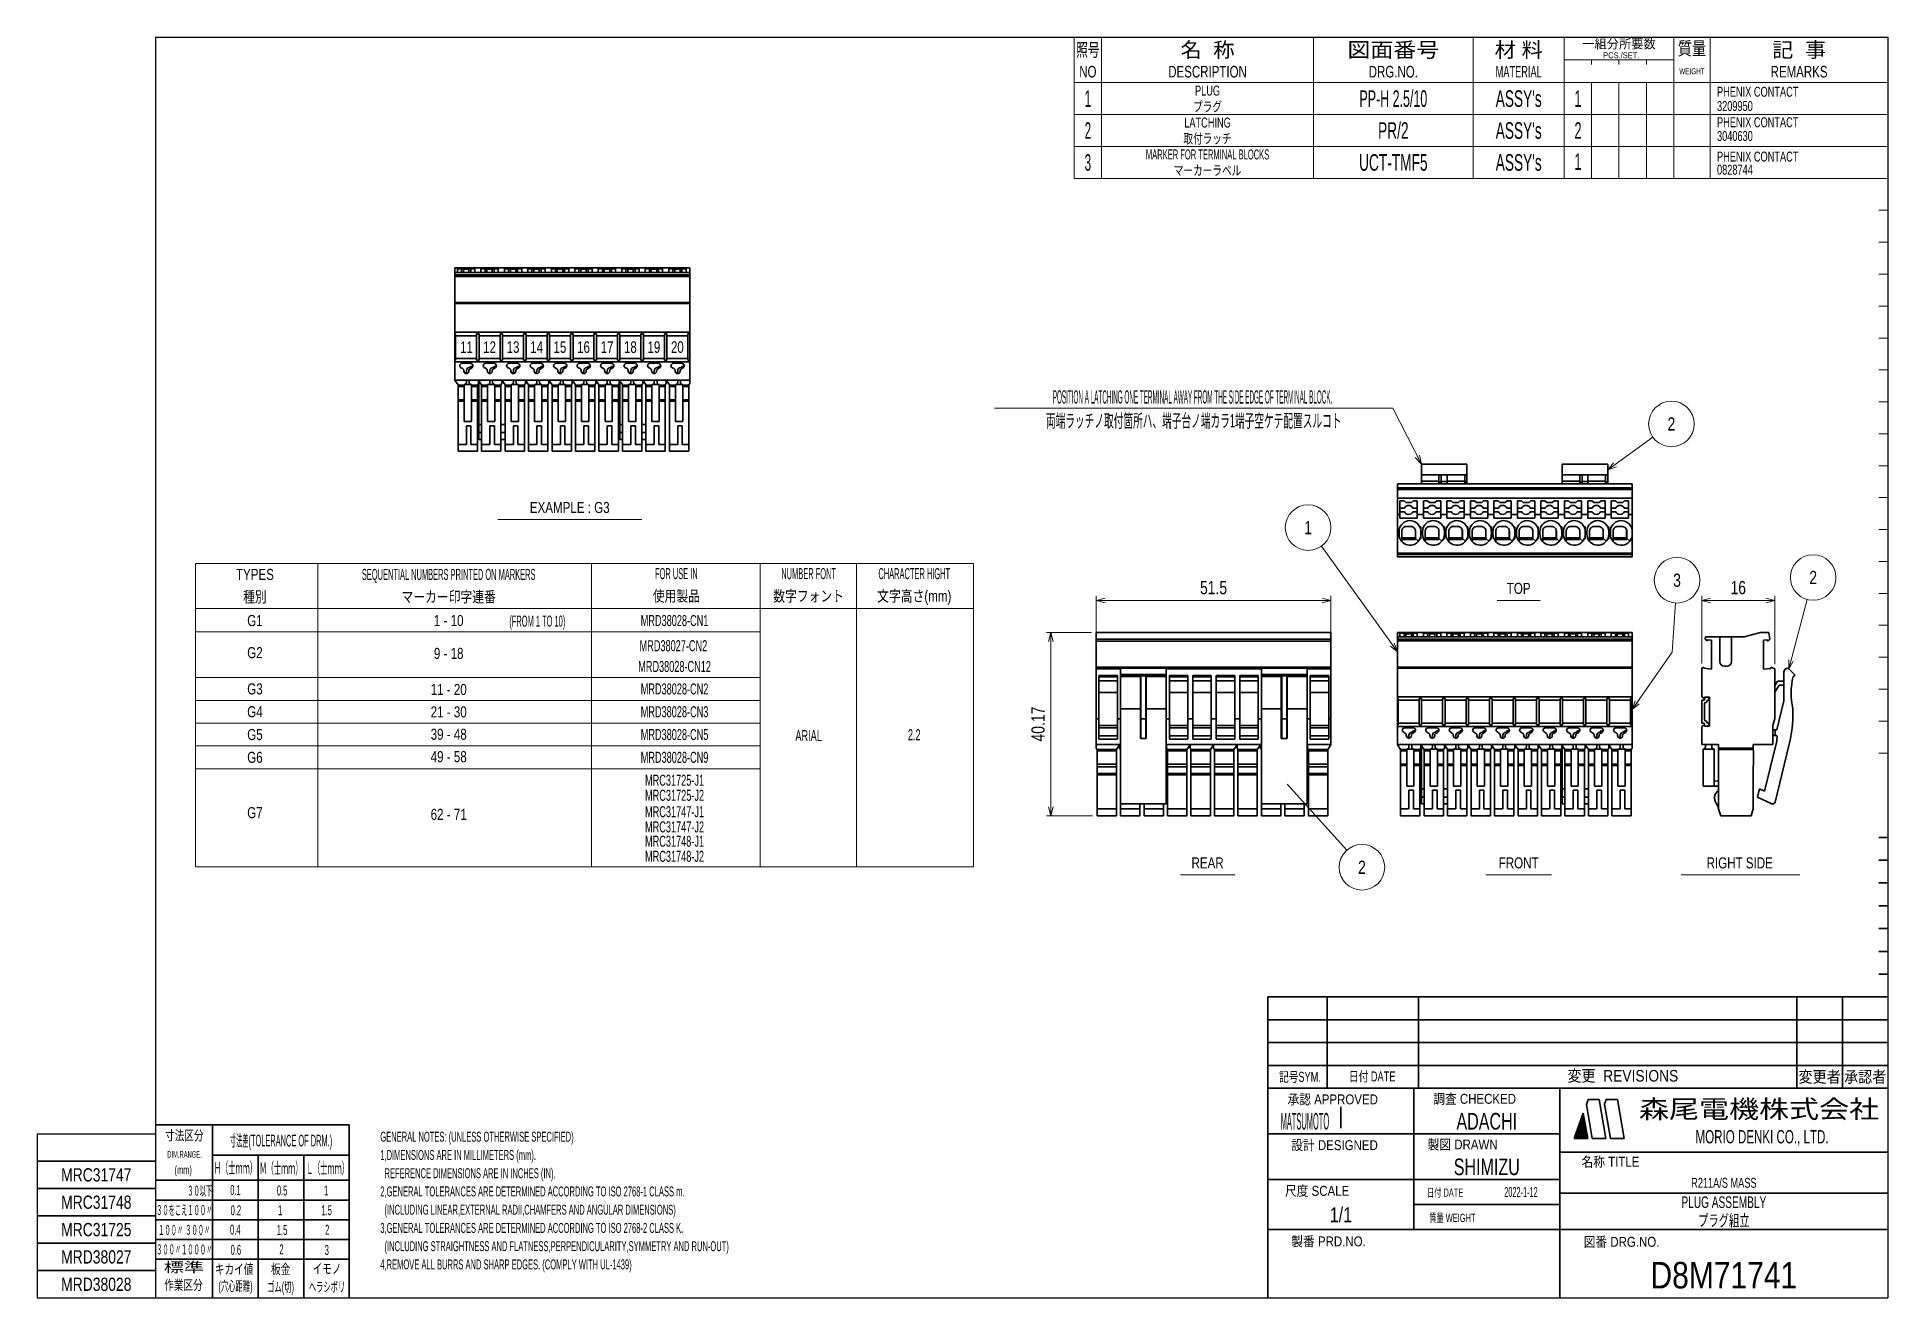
# Model space of a CAD drawing. Header units: millimetres. Extents: x 7 to 413, y 10 to 287.
import ezdxf
from ezdxf.enums import TextEntityAlignment as Align

# ---------------------------------------------------------------- set-up
doc = ezdxf.new("R2010")
doc.units = ezdxf.units.MM
for name, color, linetype in [('GR01_03', 7, 'Continuous'), ('GR01_バルーン', 7, 'Continuous'), ('図面枠D8M', 7, 'Continuous'), ('文字', 7, 'Continuous'), ('表題、部品表', 7, 'Continuous'), ('表題、部品表_02', 7, 'Continuous'), ('表題、部品表_03', 7, 'Continuous')]:
    doc.layers.add(name, color=color, linetype=linetype)
doc.styles.add('HG丸ｺﾞｼｯｸM-PRO', font='')
doc.styles.get('HG丸ｺﾞｼｯｸM-PRO').set_extended_font_data('HG丸ｺﾞｼｯｸM-PRO')

msp = doc.modelspace()

# ---------------------------------------------------------------- texts
at = {"layer": 'GR01_バルーン', "color": 7, "linetype": 'Continuous', "lineweight": 13, "style": 'HG丸ｺﾞｼｯｸM-PRO', "width": 0.28508}
msp.add_text('POSITION A LATCHING ONE TERMINAL AWAY FROM THE SIDE EDGE OF TERMINAL BLOCK.', height=2.9091, dxfattribs=at).set_placement((260.46, 207.83), align=Align.MIDDLE_CENTER)
at = {"layer": 'GR01_バルーン', "color": 7, "linetype": 'Continuous', "lineweight": 13, "style": 'HG丸ｺﾞｼｯｸM-PRO', "width": 0.521228}
msp.add_text('両端ラッチノ取付箇所ハ、端子台ノ端カラ1端子空ケテ配置スルコト', height=2.9091, dxfattribs=at).set_placement((260.71, 200.28), align=Align.BOTTOM_CENTER)
at = {"layer": 'GR01_バルーン', "color": 7, "linetype": 'Continuous', "lineweight": 13, "style": 'HG丸ｺﾞｼｯｸM-PRO', "width": 0.784542}
for s, p in [('2', (365.5, 201.91)), ('1', (285.81, 179.18)), ('3', (366.73, 167.64)), ('2', (396.59, 168.23)), ('2', (297.61, 104.69))]:
    msp.add_text(s, height=2.91, rotation=0, dxfattribs=at).set_placement(p, align=Align.MIDDLE_CENTER)
at = {"layer": 'GR01_バルーン', "color": 7, "linetype": 'Continuous', "lineweight": 13, "style": 'HG丸ｺﾞｼｯｸM-PRO'}
for s, rotation, width, p in [('51.5', 0, 0.784749, (265.07, 163.69)), ('16', 0, 0.784542, (380.16, 163.69)), ('40.17', 90, 0.7847, (228.89, 136.09))]:
    msp.add_text(s, height=2.909, rotation=rotation, dxfattribs=dict(at, width=width)).set_placement(p, align=Align.BOTTOM_CENTER)
at = {"layer": '図面枠D8M', "color": 3, "linetype": 'Continuous', "lineweight": 35, "style": 'HG丸ｺﾞｼｯｸM-PRO'}
for s, height, width, p in [('ADACHI', 3.636, 0.72416, (325, 49)), ('プラグ組立', 2.545, 0.651535, (377, 27.25))]:
    msp.add_text(s, height=height, dxfattribs=dict(at, width=width)).set_placement(p, align=Align.MIDDLE_CENTER)
for s, width, p in [('GENERAL NOTES: (UNLESS OTHERWISE SPECIFIED)', 0.52211, (82.3, 46.7)), ('1,DIMENSIONS ARE IN MILLIMETERS (mm).', 0.522052, (82.3, 42.7)), ('  REFERENCE DIMENSIONS ARE IN INCHES (IN).', 0.522009, (82.3, 38.7)), ('2,GENERAL TOLERANCES ARE DETERMINED ACCORDING TO ISO 2768-1 CLASS m.', 0.522186, (82.3, 34.7)), ('  (INCLUDING LINEAR,EXTERNAL RADII,CHAMFERS AND ANGULAR DIMENSIONS)', 0.522355, (82.3, 30.7)), ('3,GENERAL TOLERANCES ARE DETERMINED ACCORDING TO ISO 2768-2 CLASS K.', 0.52223, (82.3, 26.7)), ('  (INCLUDING STRAIGHTNESS AND FLATNESS,PERPENDICULARITY,SYMMETRY AND RUN-OUT)', 0.522087, (82.3, 22.7)), ('4,REMOVE ALL BURRS AND SHARP EDGES. (COMPLY WITH UL-1439)', 0.52235, (82.3, 18.7))]:
    msp.add_text(s, height=2.1818, dxfattribs=dict(at, width=width)).set_placement(p, align=Align.TOP_LEFT)
at = {"layer": '文字', "color": 2, "linetype": 'Continuous', "lineweight": 35, "style": 'HG丸ｺﾞｼｯｸM-PRO', "width": 0.740651}
for s, p in [('11', (101.22, 218.76)), ('12', (106.27, 218.76)), ('13', (111.41, 218.76)), ('14', (116.59, 218.76)), ('15', (121.7, 218.76)), ('16', (126.87, 218.76)), ('17', (132.03, 218.76)), ('18', (137.15, 218.76)), ('19', (142.31, 218.76)), ('20', (147.45, 218.76))]:
    msp.add_text(s, height=2.545, dxfattribs=at).set_placement(p, align=Align.MIDDLE_CENTER)
at = {"layer": '表題、部品表', "color": 3, "linetype": 'Continuous', "lineweight": 13, "style": 'HG丸ｺﾞｼｯｸM-PRO'}
for s, height, width, p in [('EXAMPLE : G3', 2.4242, 0.78345, (123.85, 183.59)), ('TYPES', 2.424, 0.783213, (54.8, 168.91)), ('SEQUENTIAL NUMBERS PRINTED ON MARKERS', 2.4218, 0.464736, (97.3, 168.91)), ('NUMBER FONT', 2.4218, 0.464821, (176.25, 169.09)), ('CHARACTER HIGHT', 2.4218, 0.46485, (199.42, 169.09)), ('TOP', 2.424, 0.783957, (331.99, 165.85)), ('種別', 2.424, 0.781842, (54.8, 164)), ('マーカー印字連番', 2.424, 0.781842, (97.3, 164)), ('数字フォント', 2.424, 0.781842, (176.25, 164.18)), ('文字高さ(mm)', 2.424, 0.782511, (199.42, 164.18)), ('G1', 2.424, 0.783931, (54.8, 158.8)), ('1 - 10', 2.424, 0.78411, (97.3, 158.8)), ('(FROM 1 TO 10)', 2.4218, 0.46472, (116.74, 158.67)), ('G2', 2.424, 0.783931, (54.8, 151.76)), ('9 - 18', 2.424, 0.78411, (97.3, 151.6)), ('G3', 2.424, 0.783931, (54.8, 143.8)), ('11 - 20', 2.424, 0.784188, (97.3, 143.68)), ('G4', 2.424, 0.783931, (54.8, 138.8)), ('21 - 30', 2.424, 0.784188, (97.3, 138.77)), ('G5', 2.424, 0.783931, (54.8, 133.8)), ('39 - 48', 2.424, 0.784188, (97.3, 133.86)), ('ARIAL', 2.422, 0.61911, (176.25, 133.57)), ('2.2', 2.422, 0.618723, (199.42, 133.75)), ('G6', 2.424, 0.783931, (54.8, 128.8)), ('49 - 58', 2.424, 0.784188, (97.3, 128.95)), ('G7', 2.424, 0.783931, (54.8, 116.67)), ('62 - 71', 2.424, 0.784188, (97.3, 116.3)), ('REAR', 2.424, 0.782715, (263.76, 105.66)), ('FRONT', 2.424, 0.783037, (331.99, 105.66)), ('RIGHT SIDE', 2.424, 0.783229, (380.48, 105.66))]:
    msp.add_text(s, height=height, dxfattribs=dict(at, width=width)).set_placement(p, align=Align.MIDDLE_CENTER)
at = {"layer": '表題、部品表', "color": 3, "linetype": 'Continuous', "lineweight": 35, "style": 'HG丸ｺﾞｼｯｸM-PRO'}
for s, height, width, p in [('FOR USE IN', 2.422, 0.464398, (147.24, 169.09)), ('使用製品', 2.424, 0.781842, (147.24, 164.18)), ('MRD38028-CN1', 2.4218, 0.619742, (146.84, 158.8)), ('MRD38027-CN2', 2.4218, 0.619742, (146.59, 153.28)), ('MRD38028-CN12', 2.4218, 0.619758, (146.84, 148.72)), ('MRD38028-CN2', 2.4218, 0.619742, (146.84, 143.8)), ('MRD38028-CN3', 2.4218, 0.619742, (146.84, 138.8)), ('MRD38028-CN5', 2.4218, 0.619742, (146.84, 133.8)), ('MRD38028-CN9', 2.4218, 0.619742, (146.84, 128.8)), ('MRC31725-J1', 2.4218, 0.619975, (146.84, 123.79)), ('MRC31725-J2', 2.4218, 0.619975, (146.84, 120.48)), ('MRC31747-J1', 2.4218, 0.619975, (146.84, 116.87)), ('MRC31747-J2', 2.4218, 0.619975, (146.84, 113.55)), ('MRC31748-J1', 2.4218, 0.619975, (146.84, 110.41)), ('MRC31748-J2', 2.4218, 0.619975, (146.84, 107.1)), ('MRC31747', 2.909, 0.783478, (20, 37.25)), ('MRC31748', 2.909, 0.783478, (20, 31.25)), ('MRC31725', 2.909, 0.783478, (20, 25.25)), ('MRD38027', 2.909, 0.783793, (20, 19.25)), ('MRD38028', 2.909, 0.783793, (20, 13.25))]:
    msp.add_text(s, height=height, dxfattribs=dict(at, width=width)).set_placement(p, align=Align.MIDDLE_CENTER)
at = {"layer": '表題、部品表_03', "color": 3, "linetype": 'Continuous', "lineweight": 13, "style": 'HG丸ｺﾞｼｯｸM-PRO'}
for s, height, width, p in [('PLUG', 2.182, 0.691383, (263.75, 275)), ('1', 3.64, 0.521199, (237.5, 273.25)), ('プラグ', 2.182, 0.692256, (263.75, 271.5)), ('PP-H 2.5/10', 3.6364, 0.561592, (304.5, 273.25)), ("ASSY's", 3.636, 0.617769, (332, 273.25)), ('1', 3.64, 0.576062, (345, 273.25)), ('2', 3.64, 0.521199, (237.5, 266.25)), ('LATCHING', 2.182, 0.692881, (263.75, 268)), ('PR/2', 3.636, 0.618866, (304.5, 266.25)), ("ASSY's", 3.636, 0.617769, (332, 266.25)), ('2', 3.64, 0.576062, (345, 266.25)), ('取付ラッチ', 2.182, 0.692256, (263.75, 264.5)), ('3', 3.64, 0.521199, (237.5, 259.25)), ('MARKER FOR TERMINAL BLOCKS', 2.1818, 0.522321, (263.75, 261)), ('UCT-TMF5', 3.636, 0.618675, (304.5, 259.25)), ("ASSY's", 3.636, 0.617769, (332, 259.25)), ('1', 3.64, 0.576062, (345, 259.42)), ('マーカーラベル', 2.182, 0.692256, (263.75, 257.5))]:
    msp.add_text(s, height=height, dxfattribs=dict(at, width=width)).set_placement(p, align=Align.MIDDLE_CENTER)
for s, height, width, p in [('3209950', 2.182, 0.691275, (375.5, 271.62)), ('PHENIX CONTACT', 2.1818, 0.692722, (375.5, 274.75)), ('PHENIX CONTACT', 2.1818, 0.692722, (375.5, 268.06)), ('3040630', 2.182, 0.691275, (375.5, 265.05)), ('PHENIX CONTACT', 2.1818, 0.692722, (375.5, 260.54)), ('0828744', 2.182, 0.691275, (375.5, 257.67))]:
    msp.add_text(s, height=height, dxfattribs=dict(at, width=width)).set_placement(p, align=Align.MIDDLE_LEFT)

# ---------------------------------------------------------------- blocks, each defined once
blk = doc.blocks.new('BLKF024')
at = {"layer": '図面枠D8M', "color": 4, "linetype": 'Continuous', "lineweight": 13}
for p, q in [((344.778471, 46.998727), (346.524087, 48.744343)), ((344.8594, 47.221078), (346.502888, 48.864566)), ((344.940329, 47.443428), (346.48169, 48.984789)), ((345.021258, 47.665778), (346.460491, 49.105012)), ((345.102186, 47.888128), (346.439293, 49.225235)), ((345.183115, 48.110479), (346.418094, 49.345457)), ((345.264044, 48.332829), (346.396896, 49.46568)), ((345.344973, 48.555179), (346.375697, 49.585903)), ((345.425902, 48.777529), (346.354499, 49.706126)), ((345.506831, 48.999879), (346.3333, 49.826349)), ((345.58776, 49.22223), (346.312102, 49.946572)), ((345.668689, 49.44458), (346.290903, 50.066794)), ((345.749617, 49.66693), (346.269705, 50.187017)), ((345.830546, 49.88928), (346.248506, 50.30724)), ((345.911475, 50.111631), (346.227307, 50.427463)), ((345.992404, 50.333981), (346.206109, 50.547686)), ((346.073333, 50.556331), (346.18491, 50.667909)), ((346.154262, 50.778681), (346.163712, 50.788131)), ((344.157871, 45.246757), (346.693675, 47.782561)), ((344.211969, 45.442276), (346.672477, 47.902784)), ((344.292898, 45.664626), (346.651278, 48.023006)), ((344.299292, 45.246757), (346.714874, 47.662338)), ((344.373827, 45.886976), (346.63008, 48.143229)), ((344.440714, 45.246757), (346.736072, 47.542115)), ((344.454756, 46.109327), (346.608881, 48.263452)), ((344.535684, 46.331677), (346.587682, 48.383675)), ((344.582135, 45.246757), (346.757271, 47.421892)), ((344.616613, 46.554027), (346.566484, 48.503898)), ((344.697542, 46.776377), (346.545285, 48.624121)), ((344.723556, 45.246757), (346.778469, 47.301669)), ((344.864978, 45.246757), (346.799668, 47.181447)), ((345.006399, 45.246757), (346.820866, 47.061224)), ((345.147821, 45.246757), (346.842065, 46.941001)), ((345.289242, 45.246757), (346.863263, 46.820778)), ((345.430663, 45.246757), (346.884462, 46.700555)), ((345.572085, 45.246757), (346.90566, 46.580332)), ((345.713506, 45.246757), (346.926859, 46.46011)), ((345.854927, 45.246757), (346.948057, 46.339887)), ((345.996349, 45.246757), (346.969256, 46.219664)), ((346.13777, 45.246757), (346.990455, 46.099441)), ((346.279191, 45.246757), (347.011653, 45.979218)), ((346.420613, 45.246757), (347.032852, 45.858995)), ((346.562034, 45.246757), (347.05405, 45.738773)), ((346.703455, 45.246757), (347.075249, 45.61855)), ((346.844877, 45.246757), (347.096447, 45.498327)), ((346.986298, 45.246757), (347.117646, 45.378104)), ((347.12772, 45.246757), (347.138844, 45.257881))]:
    blk.add_line(p, q, dxfattribs=at)
blk = doc.blocks.new('BLKF023')
at = {"layer": '図面枠D8M', "color": 4, "linetype": 'Continuous', "lineweight": 13}
for p, q in [((413, 269.75), (411, 269.75)), ((413, 262.75), (411, 262.75)), ((413, 255.75), (411, 255.75)), ((413, 248.75), (411, 248.75)), ((413, 241.75), (411, 241.75)), ((413, 234.75), (411, 234.75)), ((413, 227.75), (411, 227.75)), ((413, 220.75), (411, 220.75)), ((413, 213.75), (411, 213.75)), ((413, 206.75), (411, 206.75)), ((413, 199.75), (411, 199.75)), ((413, 192.75), (411, 192.75)), ((413, 185.75), (411, 185.75)), ((413, 178.75), (411, 178.75)), ((413, 171.75), (411, 171.75)), ((413, 164.75), (411, 164.75)), ((413, 157.75), (411, 157.75)), ((413, 150.75), (411, 150.75)), ((413, 143.75), (411, 143.75)), ((413, 136.75), (411, 136.75)), ((411, 129.75), (413, 129.75))]:
    blk.add_line(p, q, dxfattribs=at)
at = {"layer": '図面枠D8M', "color": 3, "linetype": 'Continuous', "lineweight": 35}
for p, q in [((413, 111.25), (411, 111.25)), ((413, 106.25), (411, 106.25)), ((413, 101.25), (411, 101.25)), ((413, 96.25), (411, 96.25)), ((413, 91.25), (411, 91.25)), ((413, 86.25), (411, 86.25)), ((413, 81.25), (411, 81.25)), ((277, 76.25), (413, 76.25)), ((277, 76.25), (277, 10.25)), ((290, 76.25), (290, 56.25)), ((310, 76.25), (310, 56.25)), ((393, 76.25), (393, 56.25)), ((403, 76.25), (403, 56.25)), ((277, 71.25), (413, 71.25)), ((277, 66.25), (413, 66.25)), ((277, 61.25), (413, 61.25)), ((277, 56.25), (413, 56.25)), ((309, 56.25), (309, 25.25)), ((341, 56.25), (341, 10.25)), ((346.84, 52.65), (347.23, 53.75)), ((347.23, 53.75), (349.64, 53.75)), ((351.14, 45.25), (349.64, 53.75)), ((351.18, 53.75), (350.82, 52.76)), ((351.18, 53.75), (353.64, 53.75)), ((355.14, 45.25), (353.64, 53.75)), ((293, 52.17), (293, 47.48)), ((344.14, 45.25), (346.16, 50.8)), ((347.14, 45.25), (346.16, 50.8)), ((348.14, 45.25), (346.84, 52.65)), ((352.14, 45.25), (350.82, 52.76)), ((33, 48.25), (75.5, 48.25)), ((45.5, 48.25), (45.5, 10.25)), ((75.5, 48.25), (75.5, 10.25)), ((277, 46.25), (341, 46.25)), ((344.14, 45.25), (347.14, 45.25)), ((348.14, 45.25), (351.14, 45.25)), ((352.14, 45.25), (355.14, 45.25)), ((45.5, 41.55), (75.5, 41.55)), ((55.5, 41.55), (55.5, 10.25)), ((65.5, 41.55), (65.5, 10.25)), ((341, 42.25), (413, 42.25)), ((7, 40.25), (33, 40.25)), ((7, 34.25), (33, 34.25)), ((33, 36.05), (75.5, 36.05)), ((277, 36.25), (341, 36.25)), ((341, 33.25), (413, 33.25)), ((33, 31.72), (75.5, 31.72)), ((309, 30.75), (341, 30.75)), ((7, 28.25), (33, 28.25)), ((33, 27.4), (75.5, 27.4)), ((277, 25.25), (413, 25.25)), ((7, 22.25), (33, 22.25)), ((33, 23.07), (75.5, 23.07)), ((33, 16.25), (7, 16.25)), ((33, 18.75), (75.5, 18.75))]:
    blk.add_line(p, q, dxfattribs=at)
at = {"layer": '文字', "color": 2, "linetype": 'Continuous', "lineweight": 25}
for p, q in [((33, 286.75), (413, 286.75)), ((33, 286.75), (33, 10.25)), ((413, 286.75), (413, 10.25)), ((7, 46.25), (7, 10.25)), ((7, 46.25), (33, 46.25)), ((7, 10.25), (413, 10.25))]:
    blk.add_line(p, q, dxfattribs=at)
at = {"layer": '図面枠D8M', "color": 4, "linetype": 'Continuous', "lineweight": 13}
blk.add_blockref('BLKF024', (0, 0), dxfattribs=at)
at = {"layer": '図面枠D8M', "color": 4, "linetype": 'Continuous', "lineweight": 13, "style": 'HG丸ｺﾞｼｯｸM-PRO'}
for s, height, width, p in [('記号SYM.', 2.182, 0.69227, (284.03, 58.74)), ('日付 DATE', 2.182, 0.692507, (299.87, 58.83)), ('変更  REVISIONS', 2.5455, 0.887352, (354.85, 58.97)), ('変更者', 2.545, 0.887717, (398, 58.75)), ('承認者', 2.545, 0.887717, (408, 58.75)), ('承認 APPROVED', 2.1818, 0.863151, (291.21, 53.79)), ('調査 CHECKED', 2.182, 0.863174, (322.34, 53.92)), ('寸法差(TOLERANCE OF DRM.)', 2.5455, 0.382528, (60.52, 44.75)), ('設計 DESIGNED', 2.1818, 0.862613, (291.61, 43.76)), ('製図 DRAWN', 2.182, 0.863099, (319.7, 43.9)), ('DIM.RANGE.', 1.455, 0.522543, (39.35, 41.74)), ('名称 TITLE', 2.182, 0.862489, (352.13, 40.11)), ('Ｈ（士ｍｍ）', 2.545, 0.439786, (50.53, 38.76)), ('Ｍ（士ｍｍ）', 2.545, 0.439786, (60.52, 38.71)), ('Ｌ（士ｍｍ）', 2.545, 0.439786, (70.7, 38.71)), ('３０以下', 2.182, 0.44793, (42.7, 33.77)), ('0.1', 2.182, 0.522424, (50.53, 33.92)), ('0.5', 2.182, 0.522424, (60.76, 33.82)), ('1', 2.18, 0.521199, (70.42, 33.82)), ('尺度 SCALE', 2.182, 0.862581, (287.78, 33.74)), ('日付 DATE', 1.818, 0.618255, (315.88, 33.34)), ('３０をこえ１００〃', 2.182, 0.44793, (39.29, 29.52)), ('0.2', 2.182, 0.522424, (50.62, 29.48)), ('1', 2.18, 0.521199, (60.33, 29.48)), ('1.5', 2.182, 0.522424, (70.52, 29.48)), ('質量 WEIGHT', 1.818, 0.618812, (317.46, 27.8)), ('１００〃 ３００〃', 2.182, 0.448161, (39.29, 25.18)), ('0.4', 2.182, 0.522424, (50.48, 25.24)), ('1.5', 2.182, 0.522424, (60.76, 25.15)), ('2', 2.18, 0.521199, (70.66, 25.24)), ('３００〃１０００〃', 2.182, 0.44793, (39.29, 20.89)), ('0.6', 2.182, 0.522424, (50.62, 20.81)), ('2', 2.18, 0.521199, (60.62, 20.9)), ('3', 2.18, 0.521199, (70.56, 20.76)), ('製番 PRD.NO.', 2.182, 0.863299, (290.29, 22.66)), ('図番 DRG.NO.', 2.182, 0.863083, (354.56, 22.56)), ('キカイ値', 2.182, 0.692256, (50.24, 16.58)), ('板金', 2.182, 0.692256, (60.43, 16.58)), ('イモノ', 2.182, 0.692256, (70.61, 16.67))]:
    blk.add_text(s, height=height, dxfattribs=dict(at, width=width)).set_placement(p, align=Align.MIDDLE_CENTER)
for s, height, width, p in [('寸法区分', 2.182, 0.692256, (39.31, 44.15)), ('(mm)', 1.818, 0.619256, (39.07, 36.89)), ('標準', 2.182, 1.489301, (39.21, 15.25)), ('作業区分', 2.182, 0.692256, (39.12, 11.35)), ('(穴心距離)', 2.182, 0.521231, (50.53, 11.11)), ('ゴム(切)', 2.182, 0.521232, (60.43, 10.92)), ('ヘラシボリ', 2.182, 0.521228, (70.61, 10.92))]:
    blk.add_text(s, height=height, dxfattribs=dict(at, width=width)).set_placement(p, align=Align.BOTTOM_CENTER)
at = {"layer": '図面枠D8M', "color": 3, "linetype": 'Continuous', "lineweight": 35, "style": 'HG丸ｺﾞｼｯｸM-PRO', "width": 0.652197}
blk.add_text('MORIO DENKI CO., LTD.', height=2.9091, dxfattribs=at).set_placement((385.38, 45.61), align=Align.MIDDLE_CENTER)
at = {"layer": '文字', "color": 2, "linetype": 'Continuous', "lineweight": 25, "style": 'HG丸ｺﾞｼｯｸM-PRO', "width": 1.206081}
blk.add_text('森尾電機株式会社', height=4, dxfattribs=at).set_placement((384.72, 51.68), align=Align.MIDDLE_CENTER)
blk = doc.blocks.new('BLKF025')
at = {"layer": '図面枠D8M', "color": 3, "linetype": 'Continuous', "lineweight": 35, "style": 'HG丸ｺﾞｼｯｸM-PRO'}
for s, height, width, p in [('MATSUMOTO', 3.636, 0.309989, (285.11, 49)), ('SHIMIZU', 3.636, 0.725019, (325, 39)), ('R211A/S MASS', 2.1818, 0.691855, (377, 35.5)), ('2022-1-12', 2.182, 0.482367, (332.5, 33.5)), ('PLUG ASSEMBLY', 2.5455, 0.651557, (377, 31.25)), ('1/1', 3.273, 0.80628, (293, 28.5)), ('D8M71741', 5.818, 0.845432, (377, 15.25))]:
    blk.add_text(s, height=height, dxfattribs=dict(at, width=width)).set_placement(p, align=Align.MIDDLE_CENTER)
blk = doc.blocks.new('BLKF027')
at = {"layer": '表題、部品表', "color": 4, "linetype": 'Continuous', "lineweight": 13}
for p, q in [((234.5, 286.75), (234.5, 276.75)), ((234.5, 286.75), (413, 286.75)), ((240.5, 286.75), (240.5, 276.75)), ((287, 286.75), (287, 276.75)), ((322, 286.75), (322, 276.75)), ((342, 286.75), (342, 276.75)), ((366, 286.75), (366, 276.75)), ((374, 286.75), (374, 276.75)), ((413, 286.75), (413, 276.75)), ((342, 281.75), (366, 281.75)), ((348, 280.75), (348, 281.75)), ((354, 281.75), (354, 280.75)), ((360, 281.75), (360, 280.75)), ((234.5, 276.75), (413, 276.75))]:
    blk.add_line(p, q, dxfattribs=at)
at = {"layer": '表題、部品表', "color": 3, "linetype": 'Continuous', "lineweight": 13, "style": 'HG丸ｺﾞｼｯｸM-PRO'}
for s, height, width, p in [('照号', 2.909, 0.651535, (237.5, 283.95)), ('名  称', 3.273, 1.042426, (263.75, 283.95)), ('図面番号', 3.273, 1.127518, (304.5, 283.95)), ('材 料', 3.273, 1.042439, (332, 283.95)), ('一組分所要数', 2.036, 0.966638, (354, 285.25)), ('質量', 2.909, 0.781842, (370, 284.25)), ('記  事', 3.273, 1.042426, (393.5, 283.95)), ('NO', 2.545, 0.740841, (237.5, 279.15)), ('DESCRIPTION', 2.5455, 0.741365, (263.75, 279.15)), ('DRG.NO.', 2.545, 0.741189, (304.5, 279.15)), ('MATERIAL', 2.545, 0.594756, (332, 279.15)), ('PCS./SET.', 1.309, 0.862935, (354.5, 282.75)), ('REMARKS', 2.545, 0.742803, (393.5, 279.15)), ('WEIGHT', 1.309, 0.635507, (370, 279.25))]:
    blk.add_text(s, height=height, dxfattribs=dict(at, width=width)).set_placement(p, align=Align.MIDDLE_CENTER)
blk = doc.blocks.new('BLKF026')
at = {"layer": '表題、部品表', "color": 3, "linetype": 'Continuous', "lineweight": 13}
blk.add_blockref('BLKF027', (0, 0), dxfattribs=at)
blk = doc.blocks.new('BLKF028')
at = {"layer": '表題、部品表_02', "color": 4, "linetype": 'Continuous', "lineweight": 13}
for p, q in [((234.5, 276.75), (234.5, 269.75)), ((234.5, 276.75), (413, 276.75)), ((240.5, 276.75), (240.5, 269.75)), ((287, 276.75), (287, 269.75)), ((322, 276.75), (322, 269.75)), ((342, 276.75), (342, 269.75)), ((348, 276.75), (348, 269.75)), ((354, 276.75), (354, 269.75)), ((360, 269.75), (360, 276.75)), ((366, 276.75), (366, 269.75)), ((374, 276.75), (374, 269.75)), ((413, 276.75), (413, 269.75)), ((234.5, 269.75), (413, 269.75))]:
    blk.add_line(p, q, dxfattribs=at)
blk = doc.blocks.new('FXTIP_ARROW_S')
at = {"color": 0, "linetype": 'Continuous', "lineweight": -2}
for q in [(-1, 0), (-0.97, 0.26), (-0.97, -0.26)]:
    blk.add_line((0, 0), q, dxfattribs=at)
blk = doc.blocks.new('FXTIP_ARROW_E')
at = {"color": 0, "linetype": 'Continuous', "lineweight": -2}
for q in [(-1, 0), (-0.97, 0.26), (-0.97, -0.26)]:
    blk.add_line((0, 0), q, dxfattribs=at)
blk = doc.blocks.new('BLKF032')
at = {"layer": '表題、部品表_02', "color": 4, "linetype": 'Continuous', "lineweight": 13}
for p, q in [((234.5, 269.75), (234.5, 262.75)), ((234.5, 269.75), (413, 269.75)), ((240.5, 269.75), (240.5, 262.75)), ((287, 269.75), (287, 262.75)), ((322, 269.75), (322, 262.75)), ((342, 269.75), (342, 262.75)), ((348, 269.75), (348, 262.75)), ((354, 269.75), (354, 262.75)), ((360, 262.75), (360, 269.75)), ((366, 269.75), (366, 262.75)), ((374, 269.75), (374, 262.75)), ((413, 269.75), (413, 262.75)), ((234.5, 262.75), (413, 262.75))]:
    blk.add_line(p, q, dxfattribs=at)
blk = doc.blocks.new('BLKF033')
at = {"layer": '表題、部品表_02', "color": 4, "linetype": 'Continuous', "lineweight": 13}
for p, q in [((234.5, 262.75), (234.5, 255.75)), ((234.5, 262.75), (413, 262.75)), ((240.5, 262.75), (240.5, 255.75)), ((287, 262.75), (287, 255.75)), ((322, 262.75), (322, 255.75)), ((342, 262.75), (342, 255.75)), ((348, 262.75), (348, 255.75)), ((354, 262.75), (354, 255.75)), ((360, 255.75), (360, 262.75)), ((366, 262.75), (366, 255.75)), ((374, 262.75), (374, 255.75)), ((413, 262.75), (413, 255.75)), ((234.5, 255.75), (413, 255.75))]:
    blk.add_line(p, q, dxfattribs=at)

# ---------------------------------------------------------------- linework, layer by layer
at = {"layer": 'GR01_03', "color": 7, "linetype": 'Continuous', "lineweight": 35}
for p, q in [((150.16, 236.11), (98.66, 236.11)), ((98.66, 235.13), (98.66, 236.11)), ((100.12, 235.95), (99.22, 235.95)), ((99.22, 235.95), (99.22, 235.13)), ((100.52, 235.84), (100.12, 235.95)), ((100.12, 235.13), (100.12, 235.95)), ((101.72, 235.84), (100.52, 235.84)), ((100.52, 235.13), (100.52, 235.84)), ((102.12, 235.95), (101.72, 235.84)), ((101.72, 235.13), (101.72, 235.84)), ((103.02, 235.95), (102.12, 235.95)), ((102.12, 235.13), (102.12, 235.95)), ((103.02, 235.13), (103.02, 235.95)), ((105.27, 235.95), (104.37, 235.95)), ((104.37, 235.95), (104.37, 235.13)), ((105.67, 235.84), (105.27, 235.95)), ((105.27, 235.13), (105.27, 235.95)), ((106.87, 235.84), (105.67, 235.84)), ((105.67, 235.13), (105.67, 235.84)), ((107.27, 235.95), (106.87, 235.84)), ((106.87, 235.13), (106.87, 235.84)), ((108.17, 235.95), (107.27, 235.95)), ((107.27, 235.13), (107.27, 235.95)), ((108.17, 235.13), (108.17, 235.95)), ((110.42, 235.95), (109.52, 235.95)), ((109.52, 235.95), (109.52, 235.13)), ((110.82, 235.84), (110.42, 235.95)), ((110.42, 235.13), (110.42, 235.95)), ((112.02, 235.84), (110.82, 235.84)), ((110.82, 235.13), (110.82, 235.84)), ((112.42, 235.95), (112.02, 235.84)), ((112.02, 235.13), (112.02, 235.84)), ((113.32, 235.95), (112.42, 235.95)), ((112.42, 235.13), (112.42, 235.95)), ((113.32, 235.13), (113.32, 235.95)), ((115.57, 235.95), (114.67, 235.95)), ((114.67, 235.95), (114.67, 235.13)), ((115.97, 235.84), (115.57, 235.95)), ((115.57, 235.13), (115.57, 235.95)), ((117.17, 235.84), (115.97, 235.84)), ((115.97, 235.13), (115.97, 235.84)), ((117.57, 235.95), (117.17, 235.84)), ((117.17, 235.13), (117.17, 235.84)), ((118.47, 235.95), (117.57, 235.95)), ((117.57, 235.13), (117.57, 235.95)), ((118.47, 235.13), (118.47, 235.95)), ((120.72, 235.95), (119.82, 235.95)), ((119.82, 235.95), (119.82, 235.13)), ((121.12, 235.84), (120.72, 235.95)), ((120.72, 235.13), (120.72, 235.95)), ((122.32, 235.84), (121.12, 235.84)), ((121.12, 235.13), (121.12, 235.84)), ((122.72, 235.95), (122.32, 235.84)), ((122.32, 235.13), (122.32, 235.84)), ((123.62, 235.95), (122.72, 235.95)), ((122.72, 235.13), (122.72, 235.95)), ((123.62, 235.13), (123.62, 235.95)), ((125.87, 235.95), (124.97, 235.95)), ((124.97, 235.95), (124.97, 235.13)), ((126.27, 235.84), (125.87, 235.95)), ((125.87, 235.13), (125.87, 235.95)), ((127.47, 235.84), (126.27, 235.84)), ((126.27, 235.13), (126.27, 235.84)), ((127.87, 235.95), (127.47, 235.84)), ((127.47, 235.13), (127.47, 235.84)), ((128.77, 235.95), (127.87, 235.95)), ((127.87, 235.13), (127.87, 235.95)), ((128.77, 235.13), (128.77, 235.95)), ((131.02, 235.95), (130.12, 235.95)), ((130.12, 235.95), (130.12, 235.13)), ((131.42, 235.84), (131.02, 235.95)), ((131.02, 235.13), (131.02, 235.95)), ((132.62, 235.84), (131.42, 235.84)), ((131.42, 235.13), (131.42, 235.84)), ((133.02, 235.95), (132.62, 235.84)), ((132.62, 235.13), (132.62, 235.84)), ((133.92, 235.95), (133.02, 235.95)), ((133.02, 235.13), (133.02, 235.95)), ((133.92, 235.13), (133.92, 235.95)), ((136.17, 235.95), (135.27, 235.95)), ((135.27, 235.95), (135.27, 235.13)), ((136.57, 235.84), (136.17, 235.95)), ((136.17, 235.13), (136.17, 235.95)), ((137.77, 235.84), (136.57, 235.84)), ((136.57, 235.13), (136.57, 235.84)), ((138.17, 235.95), (137.77, 235.84)), ((137.77, 235.13), (137.77, 235.84)), ((139.07, 235.95), (138.17, 235.95)), ((138.17, 235.13), (138.17, 235.95)), ((139.07, 235.13), (139.07, 235.95)), ((141.32, 235.95), (140.42, 235.95)), ((140.42, 235.95), (140.42, 235.13)), ((141.72, 235.84), (141.32, 235.95)), ((141.32, 235.13), (141.32, 235.95)), ((142.92, 235.84), (141.72, 235.84)), ((141.72, 235.13), (141.72, 235.84)), ((143.32, 235.95), (142.92, 235.84)), ((142.92, 235.13), (142.92, 235.84)), ((144.22, 235.95), (143.32, 235.95)), ((143.32, 235.13), (143.32, 235.95)), ((144.22, 235.13), (144.22, 235.95)), ((146.47, 235.95), (145.57, 235.95)), ((145.57, 235.95), (145.57, 235.13)), ((146.87, 235.84), (146.47, 235.95)), ((146.47, 235.13), (146.47, 235.95)), ((148.07, 235.84), (146.87, 235.84)), ((146.87, 235.13), (146.87, 235.84)), ((148.47, 235.95), (148.07, 235.84)), ((148.07, 235.13), (148.07, 235.84)), ((149.37, 235.95), (148.47, 235.95)), ((148.47, 235.13), (148.47, 235.95)), ((149.37, 235.13), (149.37, 235.95)), ((150.16, 236.11), (150.16, 235.13)), ((150.16, 235.13), (98.66, 235.13)), ((98.66, 234.63), (98.66, 235.13)), ((150.16, 234.63), (98.66, 234.63)), ((98.66, 234.26), (98.66, 234.63)), ((150.16, 234.26), (98.66, 234.26)), ((98.66, 228.52), (98.66, 234.26)), ((150.16, 234.63), (150.16, 235.13)), ((150.16, 234.63), (150.16, 234.26)), ((150.16, 234.26), (150.16, 228.52)), ((98.66, 228.52), (150.16, 228.52)), ((98.66, 228.3), (98.66, 228.52)), ((98.66, 228.3), (150.16, 228.3)), ((98.66, 222.03), (98.66, 228.3)), ((150.16, 228.3), (150.16, 228.52)), ((150.16, 228.3), (150.16, 222.03)), ((150.16, 222.03), (98.66, 222.03)), ((98.66, 221.66), (98.66, 222.03)), ((98.82, 221.66), (98.66, 221.66)), ((98.66, 215.88), (98.66, 221.66)), ((98.82, 221.66), (98.82, 221.5)), ((98.82, 221.45), (98.82, 221.5)), ((98.82, 221.45), (98.82, 221.25)), ((103.42, 221.25), (98.82, 221.25)), ((98.82, 221.25), (98.82, 216.25)), ((103.42, 221.5), (103.42, 221.66)), ((103.97, 221.66), (103.42, 221.66)), ((103.42, 221.5), (103.42, 221.45)), ((103.42, 221.25), (103.42, 221.45)), ((103.42, 216.25), (103.42, 221.25)), ((103.97, 221.66), (103.97, 221.5)), ((103.97, 221.45), (103.97, 221.5)), ((103.97, 221.45), (103.97, 221.25)), ((108.57, 221.25), (103.97, 221.25)), ((103.97, 221.25), (103.97, 216.25)), ((108.57, 221.5), (108.57, 221.66)), ((109.12, 221.66), (108.57, 221.66)), ((108.57, 221.5), (108.57, 221.45)), ((108.57, 221.25), (108.57, 221.45)), ((108.57, 216.25), (108.57, 221.25)), ((109.12, 221.66), (109.12, 221.5)), ((109.12, 221.45), (109.12, 221.5)), ((109.12, 221.45), (109.12, 221.25)), ((113.72, 221.25), (109.12, 221.25)), ((109.12, 221.25), (109.12, 216.25)), ((113.72, 221.5), (113.72, 221.66)), ((114.27, 221.66), (113.72, 221.66)), ((113.72, 221.5), (113.72, 221.45)), ((113.72, 221.25), (113.72, 221.45)), ((113.72, 216.25), (113.72, 221.25)), ((114.27, 221.66), (114.27, 221.5)), ((114.27, 221.45), (114.27, 221.5)), ((114.27, 221.45), (114.27, 221.25)), ((118.87, 221.25), (114.27, 221.25)), ((114.27, 221.25), (114.27, 216.25)), ((118.87, 221.5), (118.87, 221.66)), ((119.42, 221.66), (118.87, 221.66)), ((118.87, 221.5), (118.87, 221.45)), ((118.87, 221.25), (118.87, 221.45)), ((118.87, 216.25), (118.87, 221.25)), ((119.42, 221.66), (119.42, 221.5)), ((119.42, 221.45), (119.42, 221.5)), ((119.42, 221.45), (119.42, 221.25)), ((124.02, 221.25), (119.42, 221.25)), ((119.42, 221.25), (119.42, 216.25)), ((124.02, 221.5), (124.02, 221.66)), ((124.57, 221.66), (124.02, 221.66)), ((124.02, 221.5), (124.02, 221.45)), ((124.02, 221.25), (124.02, 221.45)), ((124.02, 216.25), (124.02, 221.25)), ((124.57, 221.66), (124.57, 221.5)), ((124.57, 221.45), (124.57, 221.5)), ((124.57, 221.45), (124.57, 221.25)), ((129.17, 221.25), (124.57, 221.25)), ((124.57, 221.25), (124.57, 216.25)), ((129.17, 221.5), (129.17, 221.66)), ((129.72, 221.66), (129.17, 221.66)), ((129.17, 221.5), (129.17, 221.45)), ((129.17, 221.25), (129.17, 221.45)), ((129.17, 216.25), (129.17, 221.25)), ((129.72, 221.66), (129.72, 221.5)), ((129.72, 221.45), (129.72, 221.5)), ((129.72, 221.45), (129.72, 221.25)), ((134.32, 221.25), (129.72, 221.25)), ((129.72, 221.25), (129.72, 216.25)), ((134.32, 221.5), (134.32, 221.66)), ((134.87, 221.66), (134.32, 221.66)), ((134.32, 221.5), (134.32, 221.45)), ((134.32, 221.25), (134.32, 221.45)), ((134.32, 216.25), (134.32, 221.25)), ((134.87, 221.66), (134.87, 221.5)), ((134.87, 221.45), (134.87, 221.5)), ((134.87, 221.45), (134.87, 221.25)), ((139.47, 221.25), (134.87, 221.25)), ((134.87, 221.25), (134.87, 216.25)), ((139.47, 221.5), (139.47, 221.66)), ((140.02, 221.66), (139.47, 221.66)), ((139.47, 221.5), (139.47, 221.45)), ((139.47, 221.25), (139.47, 221.45)), ((139.47, 216.25), (139.47, 221.25)), ((140.02, 221.66), (140.02, 221.5)), ((140.02, 221.45), (140.02, 221.5)), ((140.02, 221.45), (140.02, 221.25)), ((144.62, 221.25), (140.02, 221.25)), ((140.02, 221.25), (140.02, 216.25)), ((144.62, 221.5), (144.62, 221.66)), ((145.17, 221.66), (144.62, 221.66)), ((144.62, 221.5), (144.62, 221.45)), ((144.62, 221.25), (144.62, 221.45)), ((144.62, 216.25), (144.62, 221.25)), ((145.17, 221.66), (145.17, 221.5)), ((145.17, 221.45), (145.17, 221.5)), ((145.17, 221.45), (145.17, 221.25)), ((149.77, 221.25), (145.17, 221.25)), ((145.17, 221.25), (145.17, 216.25)), ((149.77, 221.5), (149.77, 221.66)), ((150.16, 221.66), (149.77, 221.66)), ((149.77, 221.5), (149.77, 221.45)), ((149.77, 221.25), (149.77, 221.45)), ((149.77, 216.25), (149.77, 221.25)), ((150.16, 221.66), (150.16, 222.03)), ((150.16, 221.66), (150.16, 215.88)), ((98.66, 215.88), (98.82, 215.88)), ((98.66, 215.52), (98.66, 215.88)), ((98.66, 215.52), (150.16, 215.52)), ((98.66, 211.53), (98.66, 215.52)), ((98.82, 216.25), (103.42, 216.25)), ((98.82, 216.25), (98.82, 216.05)), ((98.82, 216), (98.82, 216.05)), ((98.82, 216), (98.82, 215.88)), ((102.06, 215.21), (100.26, 215.21)), ((103.42, 216.25), (103.42, 216.05)), ((103.42, 216.05), (103.42, 216)), ((103.42, 215.88), (103.42, 216)), ((103.42, 215.88), (103.97, 215.88)), ((103.97, 216.25), (108.57, 216.25)), ((103.97, 216.25), (103.97, 216.05)), ((103.97, 216), (103.97, 216.05)), ((103.97, 216), (103.97, 215.88)), ((107.21, 215.21), (105.41, 215.21)), ((108.57, 216.25), (108.57, 216.05)), ((108.57, 216.05), (108.57, 216)), ((108.57, 215.88), (108.57, 216)), ((108.57, 215.88), (109.12, 215.88)), ((109.12, 216.25), (113.72, 216.25)), ((109.12, 216.25), (109.12, 216.05)), ((109.12, 216), (109.12, 216.05)), ((109.12, 216), (109.12, 215.88)), ((112.36, 215.21), (110.56, 215.21)), ((113.72, 216.25), (113.72, 216.05)), ((113.72, 216.05), (113.72, 216)), ((113.72, 215.88), (113.72, 216)), ((113.72, 215.88), (114.27, 215.88)), ((114.27, 216.25), (118.87, 216.25)), ((114.27, 216.25), (114.27, 216.05)), ((114.27, 216), (114.27, 216.05)), ((114.27, 216), (114.27, 215.88)), ((117.51, 215.21), (115.71, 215.21)), ((118.87, 216.25), (118.87, 216.05)), ((118.87, 216.05), (118.87, 216)), ((118.87, 215.88), (118.87, 216)), ((118.87, 215.88), (119.42, 215.88)), ((119.42, 216.25), (124.02, 216.25)), ((119.42, 216.25), (119.42, 216.05)), ((119.42, 216), (119.42, 216.05)), ((119.42, 216), (119.42, 215.88)), ((122.66, 215.21), (120.86, 215.21)), ((124.02, 216.25), (124.02, 216.05)), ((124.02, 216.05), (124.02, 216)), ((124.02, 215.88), (124.02, 216)), ((124.02, 215.88), (124.57, 215.88)), ((124.57, 216.25), (129.17, 216.25)), ((124.57, 216.25), (124.57, 216.05)), ((124.57, 216), (124.57, 216.05)), ((124.57, 216), (124.57, 215.88)), ((127.81, 215.21), (126.01, 215.21)), ((129.17, 216.25), (129.17, 216.05)), ((129.17, 216.05), (129.17, 216)), ((129.17, 215.88), (129.17, 216)), ((129.17, 215.88), (129.72, 215.88)), ((129.72, 216.25), (134.32, 216.25)), ((129.72, 216.25), (129.72, 216.05)), ((129.72, 216), (129.72, 216.05)), ((129.72, 216), (129.72, 215.88)), ((132.96, 215.21), (131.16, 215.21)), ((134.32, 216.25), (134.32, 216.05)), ((134.32, 216.05), (134.32, 216)), ((134.32, 215.88), (134.32, 216)), ((134.32, 215.88), (134.87, 215.88)), ((134.87, 216.25), (139.47, 216.25)), ((134.87, 216.25), (134.87, 216.05)), ((134.87, 216), (134.87, 216.05)), ((134.87, 216), (134.87, 215.88)), ((138.11, 215.21), (136.31, 215.21)), ((139.47, 216.25), (139.47, 216.05)), ((139.47, 216.05), (139.47, 216)), ((139.47, 215.88), (139.47, 216)), ((139.47, 215.88), (140.02, 215.88)), ((140.02, 216.25), (144.62, 216.25)), ((140.02, 216.25), (140.02, 216.05)), ((140.02, 216), (140.02, 216.05)), ((140.02, 216), (140.02, 215.88)), ((143.26, 215.21), (141.46, 215.21)), ((144.62, 216.25), (144.62, 216.05)), ((144.62, 216.05), (144.62, 216)), ((144.62, 215.88), (144.62, 216)), ((144.62, 215.88), (145.17, 215.88)), ((145.17, 216.25), (149.77, 216.25)), ((145.17, 216.25), (145.17, 216.05)), ((145.17, 216), (145.17, 216.05)), ((145.17, 216), (145.17, 215.88)), ((148.41, 215.21), (146.61, 215.21)), ((149.77, 216.25), (149.77, 216.05)), ((149.77, 216.05), (149.77, 216)), ((149.77, 215.88), (149.77, 216)), ((149.77, 215.88), (150.16, 215.88)), ((150.16, 215.52), (150.16, 215.88)), ((150.16, 215.52), (150.16, 211.53)), ((98.66, 211.53), (150.16, 211.53)), ((98.66, 211.48), (98.66, 211.53)), ((99.36, 210.48), (98.66, 211.48)), ((99.91, 214.31), (100.36, 214.05)), ((100.61, 213.62), (100.61, 213.49)), ((100.69, 213.34), (100.69, 213.36)), ((101.19, 213.56), (101.19, 213.34)), ((101.19, 211.03), (101.19, 211.53)), ((101.71, 213.49), (101.71, 213.59)), ((101.79, 211.53), (101.79, 211.03)), ((101.91, 213.94), (102.34, 214.18)), ((102.09, 214.52), (102.39, 214.52)), ((102.39, 214.52), (102.6, 214.52)), ((102.59, 214.81), (102.59, 214.52)), ((104.51, 210.48), (103.81, 211.48)), ((103.81, 210.77), (103.81, 211.48)), ((103.91, 211.34), (103.91, 201.8)), ((105.06, 214.31), (105.51, 214.05)), ((105.76, 213.62), (105.76, 213.49)), ((105.84, 213.34), (105.84, 213.36)), ((106.34, 213.56), (106.34, 213.34)), ((106.34, 211.03), (106.34, 211.53)), ((106.86, 213.49), (106.86, 213.59)), ((106.94, 211.53), (106.94, 211.03)), ((107.06, 213.94), (107.49, 214.18)), ((107.24, 214.52), (107.54, 214.52)), ((107.54, 214.52), (107.75, 214.52)), ((107.74, 214.81), (107.74, 214.52)), ((107.75, 214.78), (107.74, 214.78)), ((109.66, 210.48), (108.96, 211.48)), ((108.96, 210.77), (108.96, 211.48)), ((110.21, 214.31), (110.66, 214.05)), ((110.91, 213.62), (110.91, 213.49)), ((110.99, 213.34), (110.99, 213.36)), ((111.49, 213.56), (111.49, 213.34)), ((111.49, 211.03), (111.49, 211.53)), ((112.01, 213.49), (112.01, 213.59)), ((112.09, 211.53), (112.09, 211.03)), ((112.21, 213.94), (112.64, 214.18)), ((112.39, 214.52), (112.69, 214.52)), ((112.69, 214.52), (112.9, 214.52)), ((112.89, 214.81), (112.89, 214.52)), ((112.9, 214.78), (112.89, 214.78)), ((114.81, 210.48), (114.11, 211.48)), ((114.11, 210.77), (114.11, 211.48)), ((115.36, 214.31), (115.81, 214.05)), ((116.06, 213.62), (116.06, 213.49)), ((116.14, 213.34), (116.14, 213.36)), ((116.64, 213.56), (116.64, 213.34)), ((116.64, 211.03), (116.64, 211.53)), ((117.16, 213.49), (117.16, 213.59)), ((117.24, 211.53), (117.24, 211.03)), ((117.36, 213.94), (117.79, 214.18)), ((117.54, 214.52), (117.84, 214.52)), ((117.84, 214.52), (118.05, 214.52)), ((118.04, 214.81), (118.04, 214.52)), ((119.96, 210.48), (119.26, 211.48)), ((119.26, 210.77), (119.26, 211.48)), ((120.51, 214.31), (120.96, 214.05)), ((121.21, 213.62), (121.21, 213.49)), ((121.29, 213.34), (121.29, 213.36)), ((121.79, 213.56), (121.79, 213.34)), ((121.79, 211.03), (121.79, 211.53)), ((122.31, 213.49), (122.31, 213.59)), ((122.39, 211.53), (122.39, 211.03)), ((122.51, 213.94), (122.94, 214.18)), ((122.69, 214.52), (122.99, 214.52)), ((122.99, 214.52), (123.2, 214.52)), ((123.19, 214.81), (123.19, 214.52)), ((125.11, 210.48), (124.41, 211.48)), ((124.41, 210.77), (124.41, 211.48)), ((125.66, 214.31), (126.11, 214.05)), ((126.36, 213.62), (126.36, 213.49)), ((126.44, 213.34), (126.44, 213.36)), ((126.94, 213.56), (126.94, 213.34)), ((126.94, 211.03), (126.94, 211.53)), ((127.46, 213.49), (127.46, 213.59)), ((127.54, 211.53), (127.54, 211.03)), ((127.66, 213.94), (128.09, 214.18)), ((127.84, 214.52), (128.14, 214.52)), ((128.14, 214.52), (128.35, 214.52)), ((128.34, 214.81), (128.34, 214.52)), ((130.26, 210.48), (129.56, 211.48)), ((129.56, 210.77), (129.56, 211.48)), ((130.81, 214.31), (131.26, 214.05)), ((131.51, 213.62), (131.51, 213.49)), ((131.59, 213.34), (131.59, 213.36)), ((132.09, 213.56), (132.09, 213.34)), ((132.09, 211.03), (132.09, 211.53)), ((132.61, 213.49), (132.61, 213.59)), ((132.69, 211.53), (132.69, 211.03)), ((132.81, 213.94), (133.24, 214.18)), ((132.99, 214.52), (133.29, 214.52)), ((133.29, 214.52), (133.5, 214.52)), ((133.49, 214.81), (133.49, 214.52)), ((135.41, 210.48), (134.71, 211.48)), ((134.71, 210.77), (134.71, 211.48)), ((134.81, 211.34), (134.81, 201.8)), ((135.96, 214.31), (136.41, 214.05)), ((136.66, 213.62), (136.66, 213.49)), ((136.74, 213.34), (136.74, 213.36)), ((137.24, 213.56), (137.24, 213.34)), ((137.24, 211.03), (137.24, 211.53)), ((137.76, 213.49), (137.76, 213.59)), ((137.84, 211.53), (137.84, 211.03)), ((137.96, 213.94), (138.39, 214.18)), ((138.14, 214.52), (138.44, 214.52)), ((138.44, 214.52), (138.65, 214.52)), ((138.64, 214.81), (138.64, 214.52)), ((138.65, 214.78), (138.64, 214.78)), ((140.56, 210.48), (139.86, 211.48)), ((139.86, 210.77), (139.86, 211.48)), ((141.11, 214.31), (141.56, 214.05)), ((141.81, 213.62), (141.81, 213.49)), ((141.89, 213.34), (141.89, 213.36)), ((142.39, 213.56), (142.39, 213.34)), ((142.39, 211.03), (142.39, 211.53)), ((142.91, 213.49), (142.91, 213.59)), ((142.99, 211.53), (142.99, 211.03)), ((143.11, 213.94), (143.54, 214.18)), ((143.29, 214.52), (143.59, 214.52)), ((143.59, 214.52), (143.8, 214.52)), ((143.79, 214.81), (143.79, 214.52)), ((143.8, 214.78), (143.79, 214.78)), ((145.71, 210.48), (145.01, 211.48)), ((145.01, 210.77), (145.01, 211.48)), ((146.26, 214.31), (146.71, 214.05)), ((146.96, 213.62), (146.96, 213.49)), ((147.04, 213.34), (147.04, 213.36)), ((147.54, 213.56), (147.54, 213.34)), ((147.54, 211.03), (147.54, 211.53)), ((148.06, 213.49), (148.06, 213.59)), ((148.14, 211.53), (148.14, 211.03)), ((148.26, 213.94), (148.69, 214.18)), ((148.44, 214.52), (148.74, 214.52)), ((148.74, 214.52), (148.95, 214.52)), ((148.94, 214.81), (148.94, 214.52)), ((150.16, 211.53), (150.16, 210.77)), ((99.36, 210.43), (99.36, 210.48)), ((100.69, 210.43), (99.36, 210.43)), ((99.36, 210.15), (99.36, 210.43)), ((100.69, 210.15), (99.36, 210.15)), ((99.36, 207.22), (99.36, 210.15)), ((100.69, 207.22), (99.36, 207.22)), ((99.36, 206.93), (99.36, 207.22)), ((100.69, 210.53), (102.29, 210.53)), ((100.69, 202.43), (100.69, 210.53)), ((102.29, 210.53), (102.29, 202.43)), ((103.61, 210.43), (102.29, 210.43)), ((103.61, 210.15), (102.29, 210.15)), ((103.61, 207.22), (102.29, 207.22)), ((103.81, 210.77), (103.61, 210.48)), ((103.61, 210.48), (103.61, 210.43)), ((103.61, 210.43), (103.61, 210.15)), ((103.61, 210.15), (103.61, 207.22)), ((103.61, 207.22), (103.61, 206.93)), ((104.51, 210.43), (104.51, 210.48)), ((105.84, 210.43), (104.51, 210.43)), ((104.51, 210.15), (104.51, 210.43)), ((105.84, 210.15), (104.51, 210.15)), ((104.51, 207.22), (104.51, 210.15)), ((105.84, 207.22), (104.51, 207.22)), ((104.51, 206.93), (104.51, 207.22)), ((105.84, 210.53), (107.44, 210.53)), ((105.84, 202.43), (105.84, 210.53)), ((107.44, 210.53), (107.44, 202.43)), ((108.76, 210.43), (107.44, 210.43)), ((108.76, 210.15), (107.44, 210.15)), ((108.76, 207.22), (107.44, 207.22)), ((108.96, 210.77), (108.76, 210.48)), ((108.76, 210.48), (108.76, 210.43)), ((108.76, 210.43), (108.76, 210.15)), ((108.76, 210.15), (108.76, 207.22)), ((108.76, 207.22), (108.76, 206.93)), ((109.66, 210.43), (109.66, 210.48)), ((110.99, 210.43), (109.66, 210.43)), ((109.66, 210.15), (109.66, 210.43)), ((110.99, 210.15), (109.66, 210.15)), ((109.66, 207.22), (109.66, 210.15)), ((110.99, 207.22), (109.66, 207.22)), ((109.66, 206.93), (109.66, 207.22)), ((110.99, 210.53), (112.59, 210.53)), ((110.99, 202.43), (110.99, 210.53)), ((112.59, 210.53), (112.59, 202.43)), ((113.91, 210.43), (112.59, 210.43)), ((113.91, 210.15), (112.59, 210.15)), ((113.91, 207.22), (112.59, 207.22)), ((114.11, 210.77), (113.91, 210.48)), ((113.91, 210.48), (113.91, 210.43)), ((113.91, 210.43), (113.91, 210.15)), ((113.91, 210.15), (113.91, 207.22)), ((113.91, 207.22), (113.91, 206.93)), ((114.81, 210.43), (114.81, 210.48)), ((116.14, 210.43), (114.81, 210.43)), ((114.81, 210.15), (114.81, 210.43)), ((116.14, 210.15), (114.81, 210.15)), ((114.81, 207.22), (114.81, 210.15)), ((116.14, 207.22), (114.81, 207.22)), ((114.81, 206.93), (114.81, 207.22)), ((116.14, 210.53), (117.74, 210.53)), ((116.14, 202.43), (116.14, 210.53)), ((117.74, 210.53), (117.74, 202.43)), ((119.06, 210.43), (117.74, 210.43)), ((119.06, 210.15), (117.74, 210.15)), ((119.06, 207.22), (117.74, 207.22)), ((119.26, 210.77), (119.06, 210.48)), ((119.06, 210.48), (119.06, 210.43)), ((119.06, 210.43), (119.06, 210.15)), ((119.06, 210.15), (119.06, 207.22)), ((119.06, 207.22), (119.06, 206.93)), ((119.96, 210.43), (119.96, 210.48)), ((121.29, 210.43), (119.96, 210.43)), ((119.96, 210.15), (119.96, 210.43)), ((121.29, 210.15), (119.96, 210.15)), ((119.96, 207.22), (119.96, 210.15)), ((121.29, 207.22), (119.96, 207.22)), ((119.96, 206.93), (119.96, 207.22)), ((121.29, 210.53), (122.89, 210.53)), ((121.29, 202.43), (121.29, 210.53)), ((122.89, 210.53), (122.89, 202.43)), ((124.21, 210.43), (122.89, 210.43)), ((124.21, 210.15), (122.89, 210.15)), ((124.21, 207.22), (122.89, 207.22)), ((124.41, 210.77), (124.21, 210.48)), ((124.21, 210.48), (124.21, 210.43)), ((124.21, 210.43), (124.21, 210.15)), ((124.21, 210.15), (124.21, 207.22)), ((124.21, 207.22), (124.21, 206.93)), ((125.11, 210.43), (125.11, 210.48)), ((126.44, 210.43), (125.11, 210.43)), ((125.11, 210.15), (125.11, 210.43)), ((126.44, 210.15), (125.11, 210.15)), ((125.11, 207.22), (125.11, 210.15)), ((126.44, 207.22), (125.11, 207.22)), ((125.11, 206.93), (125.11, 207.22)), ((126.44, 210.53), (128.04, 210.53)), ((126.44, 202.43), (126.44, 210.53)), ((128.04, 210.53), (128.04, 202.43)), ((129.36, 210.43), (128.04, 210.43)), ((129.36, 210.15), (128.04, 210.15)), ((129.36, 207.22), (128.04, 207.22)), ((129.56, 210.77), (129.36, 210.48)), ((129.36, 210.48), (129.36, 210.43)), ((129.36, 210.43), (129.36, 210.15)), ((129.36, 210.15), (129.36, 207.22)), ((129.36, 207.22), (129.36, 206.93)), ((130.26, 210.43), (130.26, 210.48)), ((131.59, 210.43), (130.26, 210.43)), ((130.26, 210.15), (130.26, 210.43)), ((131.59, 210.15), (130.26, 210.15)), ((130.26, 207.22), (130.26, 210.15)), ((131.59, 207.22), (130.26, 207.22)), ((130.26, 206.93), (130.26, 207.22)), ((131.59, 210.53), (133.19, 210.53)), ((131.59, 202.43), (131.59, 210.53)), ((133.19, 210.53), (133.19, 202.43)), ((134.51, 210.43), (133.19, 210.43)), ((134.51, 210.15), (133.19, 210.15)), ((134.51, 207.22), (133.19, 207.22)), ((134.71, 210.77), (134.51, 210.48)), ((134.51, 210.48), (134.51, 210.43)), ((134.51, 210.43), (134.51, 210.15)), ((134.51, 210.15), (134.51, 207.22)), ((134.51, 207.22), (134.51, 206.93)), ((135.41, 210.43), (135.41, 210.48)), ((136.74, 210.43), (135.41, 210.43)), ((135.41, 210.15), (135.41, 210.43)), ((136.74, 210.15), (135.41, 210.15)), ((135.41, 207.22), (135.41, 210.15)), ((136.74, 207.22), (135.41, 207.22)), ((135.41, 206.93), (135.41, 207.22)), ((136.74, 210.53), (138.34, 210.53)), ((136.74, 202.43), (136.74, 210.53)), ((138.34, 210.53), (138.34, 202.43)), ((139.66, 210.43), (138.34, 210.43)), ((139.66, 210.15), (138.34, 210.15)), ((139.66, 207.22), (138.34, 207.22)), ((139.86, 210.77), (139.66, 210.48)), ((139.66, 210.48), (139.66, 210.43)), ((139.66, 210.43), (139.66, 210.15)), ((139.66, 210.15), (139.66, 207.22)), ((139.66, 207.22), (139.66, 206.93)), ((140.56, 210.43), (140.56, 210.48)), ((141.89, 210.43), (140.56, 210.43)), ((140.56, 210.15), (140.56, 210.43)), ((141.89, 210.15), (140.56, 210.15)), ((140.56, 207.22), (140.56, 210.15)), ((141.89, 207.22), (140.56, 207.22)), ((140.56, 206.93), (140.56, 207.22)), ((141.89, 210.53), (143.49, 210.53)), ((141.89, 202.43), (141.89, 210.53)), ((143.49, 210.53), (143.49, 202.43)), ((144.81, 210.43), (143.49, 210.43)), ((144.81, 210.15), (143.49, 210.15)), ((144.81, 207.22), (143.49, 207.22)), ((145.01, 210.77), (144.81, 210.48)), ((144.81, 210.48), (144.81, 210.43)), ((144.81, 210.43), (144.81, 210.15)), ((144.81, 210.15), (144.81, 207.22)), ((144.81, 207.22), (144.81, 206.93)), ((145.71, 210.43), (145.71, 210.48)), ((145.71, 210.15), (145.71, 210.43)), ((147.04, 210.43), (145.71, 210.43)), ((147.04, 210.15), (145.71, 210.15)), ((145.71, 207.22), (145.71, 210.15)), ((147.04, 207.22), (145.71, 207.22)), ((145.71, 206.93), (145.71, 207.22)), ((147.04, 210.53), (148.64, 210.53)), ((147.04, 202.43), (147.04, 210.53)), ((148.64, 210.53), (148.64, 202.43)), ((149.96, 210.43), (148.64, 210.43)), ((149.96, 210.15), (148.64, 210.15)), ((149.96, 207.22), (148.64, 207.22)), ((150.16, 210.77), (149.96, 210.48)), ((149.96, 210.48), (149.96, 210.43)), ((149.96, 210.43), (149.96, 210.15)), ((149.96, 210.15), (149.96, 207.22)), ((149.96, 207.22), (149.96, 206.93)), ((99.36, 206.93), (100.69, 206.93)), ((99.36, 197.43), (99.36, 206.93)), ((102.29, 206.93), (103.61, 206.93)), ((103.61, 206.93), (103.61, 197.43)), ((105.84, 206.93), (104.51, 206.93)), ((104.51, 197.43), (104.51, 206.93)), ((108.76, 206.93), (107.44, 206.93)), ((108.76, 206.93), (108.76, 197.43)), ((110.99, 206.93), (109.66, 206.93)), ((109.66, 197.43), (109.66, 206.93)), ((113.91, 206.93), (112.59, 206.93)), ((113.91, 206.93), (113.91, 197.43)), ((116.14, 206.93), (114.81, 206.93)), ((114.81, 197.43), (114.81, 206.93)), ((119.06, 206.93), (117.74, 206.93)), ((119.06, 206.93), (119.06, 197.43)), ((121.29, 206.93), (119.96, 206.93)), ((119.96, 197.43), (119.96, 206.93)), ((124.21, 206.93), (122.89, 206.93)), ((124.21, 206.93), (124.21, 197.43)), ((126.44, 206.93), (125.11, 206.93)), ((125.11, 197.43), (125.11, 206.93)), ((129.36, 206.93), (128.04, 206.93)), ((129.36, 206.93), (129.36, 197.43)), ((131.59, 206.93), (130.26, 206.93)), ((130.26, 197.43), (130.26, 206.93)), ((134.51, 206.93), (133.19, 206.93)), ((134.51, 206.93), (134.51, 197.43)), ((136.74, 206.93), (135.41, 206.93)), ((135.41, 197.43), (135.41, 206.93)), ((139.66, 206.93), (138.34, 206.93)), ((139.66, 206.93), (139.66, 197.43)), ((141.89, 206.93), (140.56, 206.93)), ((140.56, 197.43), (140.56, 206.93)), ((144.81, 206.93), (143.49, 206.93)), ((144.81, 206.93), (144.81, 197.43)), ((147.04, 206.93), (145.71, 206.93)), ((145.71, 197.43), (145.71, 206.93)), ((149.96, 206.93), (148.64, 206.93)), ((149.96, 206.93), (149.96, 197.43)), ((100.69, 202.43), (102.29, 202.43)), ((101.19, 201.5), (101.19, 198.77)), ((102.19, 201.5), (101.19, 201.5)), ((102.19, 201.5), (102.19, 198.77)), ((104.51, 201.8), (103.91, 201.8)), ((103.91, 201.8), (103.91, 200.02)), ((104.51, 200.02), (103.91, 200.02)), ((103.91, 200.02), (103.91, 198.55)), ((105.84, 202.43), (107.44, 202.43)), ((107.34, 201.5), (106.34, 201.5)), ((109.66, 201.8), (108.76, 201.8)), ((109.66, 200.02), (108.76, 200.02)), ((110.99, 202.43), (112.59, 202.43)), ((112.49, 201.5), (111.49, 201.5)), ((116.14, 202.43), (117.74, 202.43)), ((117.64, 201.5), (116.64, 201.5)), ((121.29, 202.43), (122.89, 202.43)), ((122.79, 201.5), (121.79, 201.5)), ((126.44, 202.43), (128.04, 202.43)), ((127.94, 201.5), (126.94, 201.5)), ((131.59, 202.43), (133.19, 202.43)), ((133.09, 201.5), (132.09, 201.5)), ((135.41, 201.8), (134.81, 201.8)), ((134.81, 201.8), (134.81, 200.02)), ((135.41, 200.02), (134.81, 200.02)), ((134.81, 200.02), (134.81, 198.55)), ((136.74, 202.43), (138.34, 202.43)), ((138.24, 201.5), (137.24, 201.5)), ((140.56, 201.8), (139.66, 201.8)), ((140.56, 200.02), (139.66, 200.02)), ((141.89, 202.43), (143.49, 202.43)), ((143.39, 201.5), (142.39, 201.5)), ((147.04, 202.43), (148.64, 202.43)), ((148.54, 201.5), (147.54, 201.5)), ((99.36, 195.93), (99.36, 197.43)), ((101.19, 197.43), (99.36, 197.43)), ((99.36, 195.93), (103.61, 195.93)), ((101.19, 198.77), (101.19, 197.7)), ((101.19, 197.43), (101.19, 197.7)), ((102.19, 198.77), (102.19, 197.7)), ((102.19, 197.7), (102.19, 197.43)), ((103.61, 197.43), (102.19, 197.43)), ((103.61, 197.43), (103.61, 195.93)), ((103.91, 198.55), (103.91, 198.5)), ((103.91, 198.5), (104.51, 198.5)), ((104.51, 195.93), (104.51, 197.43)), ((106.34, 197.43), (104.51, 197.43)), ((104.51, 195.93), (108.76, 195.93)), ((106.34, 197.43), (106.34, 197.7)), ((107.34, 197.7), (107.34, 197.43)), ((108.76, 197.43), (107.34, 197.43)), ((108.76, 198.5), (109.66, 198.5)), ((108.76, 197.43), (108.76, 195.93)), ((109.66, 195.93), (109.66, 197.43)), ((111.49, 197.43), (109.66, 197.43)), ((109.66, 195.93), (113.91, 195.93)), ((111.49, 197.43), (111.49, 197.7)), ((112.49, 197.7), (112.49, 197.43)), ((113.91, 197.43), (112.49, 197.43)), ((113.91, 197.43), (113.91, 195.93)), ((114.81, 195.93), (114.81, 197.43)), ((116.64, 197.43), (114.81, 197.43)), ((114.81, 195.93), (119.06, 195.93)), ((116.64, 197.43), (116.64, 197.7)), ((117.64, 197.7), (117.64, 197.43)), ((119.06, 197.43), (117.64, 197.43)), ((119.06, 197.43), (119.06, 195.93)), ((119.96, 195.93), (119.96, 197.43)), ((121.79, 197.43), (119.96, 197.43)), ((119.96, 195.93), (124.21, 195.93)), ((121.79, 197.43), (121.79, 197.7)), ((122.79, 197.7), (122.79, 197.43)), ((124.21, 197.43), (122.79, 197.43)), ((124.21, 197.43), (124.21, 195.93)), ((125.11, 195.93), (125.11, 197.43)), ((126.94, 197.43), (125.11, 197.43)), ((125.11, 195.93), (129.36, 195.93)), ((126.94, 197.43), (126.94, 197.7)), ((127.94, 197.7), (127.94, 197.43)), ((129.36, 197.43), (127.94, 197.43)), ((129.36, 197.43), (129.36, 195.93)), ((130.26, 195.93), (130.26, 197.43)), ((132.09, 197.43), (130.26, 197.43)), ((130.26, 195.93), (134.51, 195.93)), ((132.09, 197.43), (132.09, 197.7)), ((133.09, 197.7), (133.09, 197.43)), ((134.51, 197.43), (133.09, 197.43)), ((134.51, 197.43), (134.51, 195.93)), ((134.81, 198.55), (134.81, 198.5)), ((134.81, 198.5), (135.41, 198.5)), ((135.41, 195.93), (135.41, 197.43)), ((137.24, 197.43), (135.41, 197.43)), ((135.41, 195.93), (139.66, 195.93)), ((137.24, 197.43), (137.24, 197.7)), ((138.24, 197.7), (138.24, 197.43)), ((139.66, 197.43), (138.24, 197.43)), ((139.66, 198.5), (140.56, 198.5)), ((139.66, 197.43), (139.66, 195.93)), ((140.56, 195.93), (140.56, 197.43)), ((142.39, 197.43), (140.56, 197.43)), ((140.56, 195.93), (144.81, 195.93)), ((142.39, 197.43), (142.39, 197.7)), ((143.39, 197.7), (143.39, 197.43)), ((144.81, 197.43), (143.39, 197.43)), ((144.81, 197.43), (144.81, 195.93)), ((145.71, 195.93), (145.71, 197.43)), ((147.54, 197.43), (145.71, 197.43)), ((145.71, 195.93), (149.96, 195.93)), ((147.54, 197.43), (147.54, 197.7)), ((148.54, 197.7), (148.54, 197.43)), ((149.96, 197.43), (148.54, 197.43)), ((149.96, 197.43), (149.96, 195.93)), ((310.65, 193.06), (320.65, 193.06)), ((310.65, 193.06), (310.65, 191.82)), ((310.65, 191.82), (310.65, 191.17)), ((310.65, 191.17), (310.65, 190.76)), ((320.65, 193.06), (320.65, 191.82)), ((320.65, 191.17), (320.65, 191.82)), ((320.65, 190.76), (320.65, 191.17)), ((341.55, 193.06), (351.55, 193.06)), ((341.55, 193.06), (341.55, 191.82)), ((341.55, 191.82), (341.55, 191.17)), ((341.55, 191.17), (341.55, 190.76)), ((351.55, 193.06), (351.55, 191.82)), ((351.55, 191.17), (351.55, 191.82)), ((351.55, 190.76), (351.55, 191.17)), ((356.9, 188.76), (305.4, 188.76)), ((305.4, 187.9), (305.4, 188.76)), ((356.9, 187.9), (305.4, 187.9)), ((305.4, 187.68), (305.4, 187.9)), ((305.4, 187.68), (356.9, 187.68)), ((305.4, 187.5), (305.4, 187.68)), ((305.4, 187.5), (356.9, 187.5)), ((305.4, 185.66), (305.4, 187.5)), ((320.65, 190.76), (310.65, 190.76)), ((310.65, 190.76), (310.65, 189.36)), ((314.5, 189.36), (310.65, 189.36)), ((310.65, 189.36), (310.65, 188.76)), ((314.5, 189.36), (314.5, 190.76)), ((314.5, 188.76), (314.5, 189.36)), ((314.5, 189.24), (315, 189.24)), ((315, 188.84), (314.5, 188.84)), ((315, 189.24), (315, 190.76)), ((315, 189.25), (316.3, 189.25)), ((315, 189.24), (315, 188.84)), ((316.3, 190.76), (316.3, 189.36)), ((316.3, 189.36), (320.15, 189.36)), ((316.3, 189.36), (316.3, 188.76)), ((320.15, 190.76), (320.15, 189.36)), ((320.15, 188.76), (320.15, 189.36)), ((320.15, 189.24), (320.65, 189.24)), ((320.15, 188.84), (320.65, 188.84)), ((320.65, 190.76), (320.65, 189.24)), ((320.65, 188.84), (320.65, 189.24)), ((320.65, 188.84), (320.65, 188.76)), ((351.55, 190.76), (341.55, 190.76)), ((341.55, 190.76), (341.55, 189.36)), ((345.4, 189.36), (341.55, 189.36)), ((341.55, 189.36), (341.55, 188.76)), ((345.4, 189.36), (345.4, 190.76)), ((345.4, 188.76), (345.4, 189.36)), ((345.4, 189.24), (345.9, 189.24)), ((345.9, 188.84), (345.4, 188.84)), ((345.9, 189.24), (345.9, 190.76)), ((345.9, 189.25), (347.2, 189.25)), ((345.9, 189.24), (345.9, 188.84)), ((347.2, 190.76), (347.2, 189.36)), ((347.2, 189.36), (351.05, 189.36)), ((347.2, 189.36), (347.2, 188.76)), ((351.05, 190.76), (351.05, 189.36)), ((351.05, 188.76), (351.05, 189.36)), ((351.05, 189.24), (351.55, 189.24)), ((351.05, 188.84), (351.55, 188.84)), ((351.55, 190.76), (351.55, 189.24)), ((351.55, 188.84), (351.55, 189.24)), ((351.55, 188.84), (351.55, 188.76)), ((356.9, 187.9), (356.9, 188.76)), ((356.9, 187.68), (356.9, 187.9)), ((356.9, 187.5), (356.9, 187.68)), ((356.9, 187.5), (356.9, 185.66)), ((356.9, 185.66), (305.4, 185.66)), ((305.4, 182.05), (305.4, 185.66)), ((306.86, 185.06), (305.96, 185.06)), ((305.96, 185.06), (305.96, 182.05)), ((305.96, 183.46), (306.94, 183.46)), ((307.26, 184.66), (306.86, 185.06)), ((308.46, 184.66), (307.26, 184.66)), ((308.86, 185.06), (308.46, 184.66)), ((308.77, 183.46), (309.76, 183.46)), ((309.76, 185.06), (308.86, 185.06)), ((309.76, 182.05), (309.76, 185.06)), ((312.01, 185.06), (311.11, 185.06)), ((311.11, 185.06), (311.11, 182.05)), ((311.11, 183.46), (312.09, 183.46)), ((312.41, 184.66), (312.01, 185.06)), ((313.61, 184.66), (312.41, 184.66)), ((314.01, 185.06), (313.61, 184.66)), ((313.92, 183.46), (314.91, 183.46)), ((314.91, 185.06), (314.01, 185.06)), ((314.91, 182.05), (314.91, 185.06)), ((317.16, 185.06), (316.26, 185.06)), ((316.26, 185.06), (316.26, 182.05)), ((316.26, 183.46), (317.24, 183.46)), ((317.56, 184.66), (317.16, 185.06)), ((318.76, 184.66), (317.56, 184.66)), ((319.16, 185.06), (318.76, 184.66)), ((319.07, 183.46), (320.06, 183.46)), ((320.06, 185.06), (319.16, 185.06)), ((320.06, 182.05), (320.06, 185.06)), ((322.31, 185.06), (321.41, 185.06)), ((321.41, 185.06), (321.41, 182.05)), ((321.41, 183.46), (322.39, 183.46)), ((322.71, 184.66), (322.31, 185.06)), ((323.91, 184.66), (322.71, 184.66)), ((324.31, 185.06), (323.91, 184.66)), ((324.22, 183.46), (325.21, 183.46)), ((325.21, 185.06), (324.31, 185.06)), ((325.21, 182.05), (325.21, 185.06)), ((327.46, 185.06), (326.56, 185.06)), ((326.56, 185.06), (326.56, 182.05)), ((326.56, 183.46), (327.54, 183.46)), ((327.86, 184.66), (327.46, 185.06)), ((329.06, 184.66), (327.86, 184.66)), ((329.46, 185.06), (329.06, 184.66)), ((329.37, 183.46), (330.36, 183.46)), ((330.36, 185.06), (329.46, 185.06)), ((330.36, 182.05), (330.36, 185.06)), ((332.61, 185.06), (331.71, 185.06)), ((331.71, 185.06), (331.71, 182.05)), ((331.71, 183.46), (332.69, 183.46)), ((333.01, 184.66), (332.61, 185.06)), ((334.21, 184.66), (333.01, 184.66)), ((334.61, 185.06), (334.21, 184.66)), ((334.52, 183.46), (335.51, 183.46)), ((335.51, 185.06), (334.61, 185.06)), ((335.51, 182.05), (335.51, 185.06)), ((337.76, 185.06), (336.86, 185.06)), ((336.86, 185.06), (336.86, 182.05)), ((336.86, 183.46), (337.84, 183.46)), ((338.16, 184.66), (337.76, 185.06)), ((339.36, 184.66), (338.16, 184.66)), ((339.76, 185.06), (339.36, 184.66)), ((339.67, 183.46), (340.66, 183.46)), ((340.66, 185.06), (339.76, 185.06)), ((340.66, 182.05), (340.66, 185.06)), ((342.91, 185.06), (342.01, 185.06)), ((342.01, 185.06), (342.01, 182.05)), ((342.01, 183.46), (342.99, 183.46)), ((343.31, 184.66), (342.91, 185.06)), ((344.51, 184.66), (343.31, 184.66)), ((344.91, 185.06), (344.51, 184.66)), ((344.82, 183.46), (345.81, 183.46)), ((345.81, 185.06), (344.91, 185.06)), ((345.81, 182.05), (345.81, 185.06)), ((348.06, 185.06), (347.16, 185.06)), ((347.16, 185.06), (347.16, 182.05)), ((347.16, 183.46), (348.14, 183.46)), ((348.46, 184.66), (348.06, 185.06)), ((349.66, 184.66), (348.46, 184.66)), ((350.06, 185.06), (349.66, 184.66)), ((349.97, 183.46), (350.96, 183.46)), ((350.96, 185.06), (350.06, 185.06)), ((350.96, 182.05), (350.96, 185.06)), ((353.21, 185.06), (352.31, 185.06)), ((352.31, 185.06), (352.31, 182.05)), ((352.31, 183.46), (353.29, 183.46)), ((353.61, 184.66), (353.21, 185.06)), ((354.81, 184.66), (353.61, 184.66)), ((355.21, 185.06), (354.81, 184.66)), ((355.12, 183.46), (356.11, 183.46)), ((356.11, 185.06), (355.21, 185.06)), ((356.11, 182.05), (356.11, 185.06)), ((356.9, 185.66), (356.9, 182.05)), ((305.96, 182.05), (305.4, 182.05)), ((305.4, 173.55), (305.4, 182.05)), ((305.96, 182.66), (306.94, 182.66)), ((305.96, 182.05), (305.96, 181.26)), ((305.96, 181.26), (309.76, 181.26)), ((308.59, 179.36), (308.65, 179.36)), ((308.77, 182.66), (309.76, 182.66)), ((311.11, 182.05), (309.76, 182.05)), ((309.76, 181.26), (309.76, 182.05)), ((310.55, 179.31), (310.33, 179.31)), ((310.55, 176.71), (310.55, 179.31)), ((311.11, 182.66), (312.09, 182.66)), ((311.11, 182.05), (311.11, 181.26)), ((311.11, 181.26), (314.91, 181.26)), ((313.74, 179.36), (313.8, 179.36)), ((313.92, 182.66), (314.91, 182.66)), ((316.26, 182.05), (314.91, 182.05)), ((314.91, 181.26), (314.91, 182.05)), ((315.7, 179.31), (315.48, 179.31)), ((315.7, 176.71), (315.7, 179.31)), ((316.26, 182.66), (317.24, 182.66)), ((316.26, 182.05), (316.26, 181.26)), ((316.26, 181.26), (320.06, 181.26)), ((318.89, 179.36), (318.95, 179.36)), ((319.07, 182.66), (320.06, 182.66)), ((321.41, 182.05), (320.06, 182.05)), ((320.06, 181.26), (320.06, 182.05)), ((320.85, 179.31), (320.63, 179.31)), ((320.85, 176.71), (320.85, 179.31)), ((321.41, 182.66), (322.39, 182.66)), ((321.41, 182.05), (321.41, 181.26)), ((321.41, 181.26), (325.21, 181.26)), ((324.04, 179.36), (324.1, 179.36)), ((324.22, 182.66), (325.21, 182.66)), ((326.56, 182.05), (325.21, 182.05)), ((325.21, 181.26), (325.21, 182.05)), ((326, 179.31), (325.78, 179.31)), ((326, 176.71), (326, 179.31)), ((326.56, 182.66), (327.54, 182.66)), ((326.56, 182.05), (326.56, 181.26)), ((326.56, 181.26), (330.36, 181.26)), ((329.19, 179.36), (329.25, 179.36)), ((329.37, 182.66), (330.36, 182.66)), ((331.71, 182.05), (330.36, 182.05)), ((330.36, 181.26), (330.36, 182.05)), ((331.15, 179.31), (330.93, 179.31)), ((331.15, 176.71), (331.15, 179.31)), ((331.71, 182.66), (332.69, 182.66)), ((331.71, 182.05), (331.71, 181.26)), ((331.71, 181.26), (335.51, 181.26)), ((334.34, 179.36), (334.4, 179.36)), ((334.52, 182.66), (335.51, 182.66)), ((336.86, 182.05), (335.51, 182.05)), ((335.51, 181.26), (335.51, 182.05)), ((336.3, 179.31), (336.08, 179.31)), ((336.3, 176.71), (336.3, 179.31)), ((336.86, 182.66), (337.84, 182.66)), ((336.86, 182.05), (336.86, 181.26)), ((336.86, 181.26), (340.66, 181.26)), ((339.49, 179.36), (339.55, 179.36)), ((339.67, 182.66), (340.66, 182.66)), ((342.01, 182.05), (340.66, 182.05)), ((340.66, 181.26), (340.66, 182.05)), ((341.45, 179.31), (341.23, 179.31)), ((341.45, 176.71), (341.45, 179.31)), ((342.01, 182.66), (342.99, 182.66)), ((342.01, 182.05), (342.01, 181.26)), ((342.01, 181.26), (345.81, 181.26)), ((344.64, 179.36), (344.7, 179.36)), ((344.82, 182.66), (345.81, 182.66)), ((347.16, 182.05), (345.81, 182.05)), ((345.81, 181.26), (345.81, 182.05)), ((346.6, 179.31), (346.38, 179.31)), ((346.6, 176.71), (346.6, 179.31)), ((347.16, 182.66), (348.14, 182.66)), ((347.16, 182.05), (347.16, 181.26)), ((347.16, 181.26), (350.96, 181.26)), ((349.79, 179.36), (349.85, 179.36)), ((349.97, 182.66), (350.96, 182.66)), ((352.31, 182.05), (350.96, 182.05)), ((350.96, 181.26), (350.96, 182.05)), ((351.75, 179.31), (351.53, 179.31)), ((351.75, 176.71), (351.75, 179.31)), ((352.31, 182.66), (353.29, 182.66)), ((352.31, 182.05), (352.31, 181.26)), ((352.31, 181.26), (356.11, 181.26)), ((354.94, 179.36), (355, 179.36)), ((355.12, 182.66), (356.11, 182.66)), ((356.9, 182.05), (356.11, 182.05)), ((356.11, 181.26), (356.11, 182.05)), ((356.9, 179.31), (356.68, 179.31)), ((356.9, 182.05), (356.9, 179.31)), ((356.9, 179.31), (356.9, 178.31)), ((305.75, 178.31), (305.75, 177.71)), ((306.36, 176.23), (306.3, 176.18)), ((306.36, 178.41), (306.36, 178.31)), ((306.36, 176.23), (306.36, 178.31)), ((306.36, 176.96), (309.13, 176.96)), ((309.13, 176.71), (306.36, 176.71)), ((309.36, 176.56), (306.36, 176.56)), ((309.13, 176.71), (309.13, 176.96)), ((309.13, 176.64), (309.13, 176.71)), ((309.13, 176.71), (309.13, 176.71)), ((309.13, 176.64), (309.18, 176.65)), ((309.33, 178.56), (309.33, 176.91)), ((309.36, 176.91), (309.33, 176.91)), ((309.36, 178.31), (309.36, 178.41)), ((309.36, 178.31), (309.36, 176.77)), ((309.36, 176.77), (310, 176.18)), ((309.36, 176.56), (309.36, 176.77)), ((310.33, 176.71), (310.55, 176.71)), ((310.9, 178.31), (310.9, 177.71)), ((311.51, 176.23), (311.45, 176.18)), ((311.51, 178.41), (311.51, 178.31)), ((311.51, 176.23), (311.51, 178.31)), ((311.51, 176.96), (314.28, 176.96)), ((314.28, 176.71), (311.51, 176.71)), ((314.51, 176.56), (311.51, 176.56)), ((314.28, 176.71), (314.28, 176.96)), ((314.28, 176.64), (314.28, 176.71)), ((314.28, 176.71), (314.28, 176.71)), ((314.28, 176.64), (314.33, 176.65)), ((314.48, 178.56), (314.48, 176.91)), ((314.51, 176.91), (314.48, 176.91)), ((314.51, 178.31), (314.51, 178.41)), ((314.51, 178.31), (314.51, 176.77)), ((314.51, 176.77), (315.15, 176.18)), ((314.51, 176.56), (314.51, 176.77)), ((315.48, 176.71), (315.7, 176.71)), ((316.05, 178.31), (316.05, 177.71)), ((316.66, 176.23), (316.6, 176.18)), ((316.66, 178.41), (316.66, 178.31)), ((316.66, 176.23), (316.66, 178.31)), ((316.66, 176.96), (319.43, 176.96)), ((319.43, 176.71), (316.66, 176.71)), ((319.66, 176.56), (316.66, 176.56)), ((319.43, 176.71), (319.43, 176.96)), ((319.43, 176.64), (319.43, 176.71)), ((319.43, 176.71), (319.43, 176.71)), ((319.43, 176.64), (319.48, 176.65)), ((319.63, 178.56), (319.63, 176.91)), ((319.66, 176.91), (319.63, 176.91)), ((319.66, 178.31), (319.66, 178.41)), ((319.66, 178.31), (319.66, 176.77)), ((319.66, 176.77), (320.3, 176.18)), ((319.66, 176.56), (319.66, 176.77)), ((320.63, 176.71), (320.85, 176.71)), ((321.2, 178.31), (321.2, 177.71)), ((321.81, 176.23), (321.75, 176.18)), ((321.81, 178.41), (321.81, 178.31)), ((321.81, 176.23), (321.81, 178.31)), ((321.81, 176.96), (324.58, 176.96)), ((324.58, 176.71), (321.81, 176.71)), ((324.81, 176.56), (321.81, 176.56)), ((324.58, 176.71), (324.58, 176.96)), ((324.58, 176.64), (324.58, 176.71)), ((324.58, 176.71), (324.58, 176.71)), ((324.58, 176.64), (324.63, 176.65)), ((324.78, 178.56), (324.78, 176.91)), ((324.81, 176.91), (324.78, 176.91)), ((324.81, 178.31), (324.81, 178.41)), ((324.81, 178.31), (324.81, 176.77)), ((324.81, 176.77), (325.45, 176.18)), ((324.81, 176.56), (324.81, 176.77)), ((325.78, 176.71), (326, 176.71)), ((326.35, 178.31), (326.35, 177.71)), ((326.96, 176.23), (326.9, 176.18)), ((326.96, 178.41), (326.96, 178.31)), ((326.96, 176.23), (326.96, 178.31)), ((326.96, 176.96), (329.73, 176.96)), ((329.73, 176.71), (326.96, 176.71)), ((329.96, 176.56), (326.96, 176.56)), ((329.73, 176.71), (329.73, 176.96)), ((329.73, 176.64), (329.73, 176.71)), ((329.73, 176.71), (329.73, 176.71)), ((329.73, 176.64), (329.78, 176.65)), ((329.93, 178.56), (329.93, 176.91)), ((329.96, 176.91), (329.93, 176.91)), ((329.96, 178.31), (329.96, 178.41)), ((329.96, 178.31), (329.96, 176.77)), ((329.96, 176.77), (330.6, 176.18)), ((329.96, 176.56), (329.96, 176.77)), ((330.93, 176.71), (331.15, 176.71)), ((331.5, 178.31), (331.5, 177.71)), ((332.11, 176.23), (332.05, 176.18)), ((332.11, 178.41), (332.11, 178.31)), ((332.11, 176.23), (332.11, 178.31)), ((332.11, 176.96), (334.88, 176.96)), ((334.88, 176.71), (332.11, 176.71)), ((335.11, 176.56), (332.11, 176.56)), ((334.88, 176.71), (334.88, 176.96)), ((334.88, 176.64), (334.88, 176.71)), ((334.88, 176.71), (334.88, 176.71)), ((334.88, 176.64), (334.93, 176.65)), ((335.08, 178.56), (335.08, 176.91)), ((335.11, 176.91), (335.08, 176.91)), ((335.11, 178.31), (335.11, 178.41)), ((335.11, 178.31), (335.11, 176.77)), ((335.11, 176.77), (335.75, 176.18)), ((335.11, 176.56), (335.11, 176.77)), ((336.08, 176.71), (336.3, 176.71)), ((336.65, 178.31), (336.65, 177.71)), ((337.26, 176.23), (337.2, 176.18)), ((337.26, 178.41), (337.26, 178.31)), ((337.26, 176.23), (337.26, 178.31)), ((337.26, 176.96), (340.03, 176.96)), ((340.03, 176.71), (337.26, 176.71)), ((340.26, 176.56), (337.26, 176.56)), ((340.03, 176.71), (340.03, 176.96)), ((340.03, 176.64), (340.03, 176.71)), ((340.03, 176.71), (340.03, 176.71)), ((340.03, 176.64), (340.08, 176.65)), ((340.23, 178.56), (340.23, 176.91)), ((340.26, 176.91), (340.23, 176.91)), ((340.26, 178.31), (340.26, 178.41)), ((340.26, 178.31), (340.26, 176.77)), ((340.26, 176.77), (340.9, 176.18)), ((340.26, 176.56), (340.26, 176.77)), ((341.23, 176.71), (341.45, 176.71)), ((341.8, 178.31), (341.8, 177.71)), ((342.41, 176.23), (342.35, 176.18)), ((342.41, 178.41), (342.41, 178.31)), ((342.41, 176.23), (342.41, 178.31)), ((342.41, 176.96), (345.18, 176.96)), ((345.18, 176.71), (342.41, 176.71)), ((345.41, 176.56), (342.41, 176.56)), ((345.18, 176.71), (345.18, 176.96)), ((345.18, 176.64), (345.18, 176.71)), ((345.18, 176.71), (345.18, 176.71)), ((345.18, 176.64), (345.23, 176.65)), ((345.38, 178.56), (345.38, 176.91)), ((345.41, 176.91), (345.38, 176.91)), ((345.41, 178.31), (345.41, 178.41)), ((345.41, 178.31), (345.41, 176.77)), ((345.41, 176.77), (346.05, 176.18)), ((345.41, 176.56), (345.41, 176.77)), ((346.38, 176.71), (346.6, 176.71)), ((346.95, 178.31), (346.95, 177.71)), ((347.56, 176.23), (347.5, 176.18)), ((347.56, 178.41), (347.56, 178.31)), ((347.56, 176.23), (347.56, 178.31)), ((347.56, 176.96), (350.33, 176.96)), ((350.33, 176.71), (347.56, 176.71)), ((350.56, 176.56), (347.56, 176.56)), ((350.33, 176.71), (350.33, 176.96)), ((350.33, 176.64), (350.33, 176.71)), ((350.33, 176.71), (350.33, 176.71)), ((350.33, 176.64), (350.38, 176.65)), ((350.53, 178.56), (350.53, 176.91)), ((350.56, 176.91), (350.53, 176.91)), ((350.56, 178.31), (350.56, 178.41)), ((350.56, 178.31), (350.56, 176.77)), ((350.56, 176.77), (351.2, 176.18)), ((350.56, 176.56), (350.56, 176.77)), ((351.53, 176.71), (351.75, 176.71)), ((352.1, 178.31), (352.1, 177.71)), ((352.71, 176.23), (352.65, 176.18)), ((352.71, 178.41), (352.71, 178.31)), ((352.71, 176.23), (352.71, 178.31)), ((352.71, 176.96), (355.48, 176.96)), ((355.48, 176.71), (352.71, 176.71)), ((355.71, 176.56), (352.71, 176.56)), ((355.48, 176.71), (355.48, 176.96)), ((355.48, 176.64), (355.48, 176.71)), ((355.48, 176.71), (355.48, 176.71)), ((355.68, 178.56), (355.68, 176.91)), ((355.71, 176.91), (355.68, 176.91)), ((355.71, 178.31), (355.71, 178.41)), ((355.71, 178.31), (355.71, 176.77)), ((355.71, 176.77), (356.35, 176.18)), ((355.71, 176.56), (355.71, 176.77)), ((356.68, 176.71), (356.9, 176.71)), ((356.9, 177.71), (356.9, 178.31)), ((356.9, 177.71), (356.9, 176.71)), ((356.9, 176.71), (356.9, 173.55)), ((356.9, 173.55), (305.4, 173.55)), ((305.4, 173.49), (305.4, 173.55)), ((356.9, 173.49), (305.4, 173.49)), ((305.4, 173.27), (305.4, 173.49)), ((305.4, 173.27), (356.9, 173.27)), ((305.4, 172.76), (305.4, 173.27)), ((305.4, 172.76), (356.9, 172.76)), ((356.9, 173.49), (356.9, 173.55)), ((356.9, 173.27), (356.9, 173.49)), ((356.9, 172.76), (356.9, 173.27)), ((290.82, 156.17), (239.32, 156.17)), ((239.32, 156.17), (239.32, 154.68)), ((290.82, 154.68), (239.32, 154.68)), ((239.32, 154.31), (239.32, 154.68)), ((239.32, 154.31), (290.82, 154.31)), ((239.32, 148.57), (239.32, 154.31)), ((290.82, 156.17), (290.82, 154.68)), ((290.82, 154.68), (290.82, 154.31)), ((290.82, 154.31), (290.82, 148.57)), ((356.9, 156.17), (305.4, 156.17)), ((305.4, 155.2), (305.4, 156.17)), ((356.9, 155.2), (305.4, 155.2)), ((305.4, 154.69), (305.4, 155.2)), ((356.9, 154.69), (305.4, 154.69)), ((305.4, 154.32), (305.4, 154.69)), ((356.9, 154.32), (305.4, 154.32)), ((305.4, 148.59), (305.4, 154.32)), ((306.86, 156.01), (305.96, 156.01)), ((305.96, 156.01), (305.96, 155.2)), ((307.26, 155.9), (306.86, 156.01)), ((306.86, 155.2), (306.86, 156.01)), ((308.46, 155.9), (307.26, 155.9)), ((307.26, 155.2), (307.26, 155.9)), ((308.86, 156.01), (308.46, 155.9)), ((308.46, 155.2), (308.46, 155.9)), ((309.76, 156.01), (308.86, 156.01)), ((308.86, 155.2), (308.86, 156.01)), ((309.76, 155.2), (309.76, 156.01)), ((312.01, 156.01), (311.11, 156.01)), ((311.11, 156.01), (311.11, 155.2)), ((312.41, 155.9), (312.01, 156.01)), ((312.01, 155.2), (312.01, 156.01)), ((313.61, 155.9), (312.41, 155.9)), ((312.41, 155.2), (312.41, 155.9)), ((314.01, 156.01), (313.61, 155.9)), ((313.61, 155.2), (313.61, 155.9)), ((314.91, 156.01), (314.01, 156.01)), ((314.01, 155.2), (314.01, 156.01)), ((314.91, 155.2), (314.91, 156.01)), ((317.16, 156.01), (316.26, 156.01)), ((316.26, 156.01), (316.26, 155.2)), ((317.56, 155.9), (317.16, 156.01)), ((317.16, 155.2), (317.16, 156.01)), ((318.76, 155.9), (317.56, 155.9)), ((317.56, 155.2), (317.56, 155.9)), ((319.16, 156.01), (318.76, 155.9)), ((318.76, 155.2), (318.76, 155.9)), ((320.06, 156.01), (319.16, 156.01)), ((319.16, 155.2), (319.16, 156.01)), ((320.06, 155.2), (320.06, 156.01)), ((322.31, 156.01), (321.41, 156.01)), ((321.41, 156.01), (321.41, 155.2)), ((322.71, 155.9), (322.31, 156.01)), ((322.31, 155.2), (322.31, 156.01)), ((323.91, 155.9), (322.71, 155.9)), ((322.71, 155.2), (322.71, 155.9)), ((324.31, 156.01), (323.91, 155.9)), ((323.91, 155.2), (323.91, 155.9)), ((325.21, 156.01), (324.31, 156.01)), ((324.31, 155.2), (324.31, 156.01)), ((325.21, 155.2), (325.21, 156.01)), ((327.46, 156.01), (326.56, 156.01)), ((326.56, 156.01), (326.56, 155.2)), ((327.86, 155.9), (327.46, 156.01)), ((327.46, 155.2), (327.46, 156.01)), ((329.06, 155.9), (327.86, 155.9)), ((327.86, 155.2), (327.86, 155.9)), ((329.46, 156.01), (329.06, 155.9)), ((329.06, 155.2), (329.06, 155.9)), ((330.36, 156.01), (329.46, 156.01)), ((329.46, 155.2), (329.46, 156.01)), ((330.36, 155.2), (330.36, 156.01)), ((332.61, 156.01), (331.71, 156.01)), ((331.71, 156.01), (331.71, 155.2)), ((333.01, 155.9), (332.61, 156.01)), ((332.61, 155.2), (332.61, 156.01)), ((334.21, 155.9), (333.01, 155.9)), ((333.01, 155.2), (333.01, 155.9)), ((334.61, 156.01), (334.21, 155.9)), ((334.21, 155.2), (334.21, 155.9)), ((335.51, 156.01), (334.61, 156.01)), ((334.61, 155.2), (334.61, 156.01)), ((335.51, 155.2), (335.51, 156.01)), ((337.76, 156.01), (336.86, 156.01)), ((336.86, 156.01), (336.86, 155.2)), ((338.16, 155.9), (337.76, 156.01)), ((337.76, 155.2), (337.76, 156.01)), ((339.36, 155.9), (338.16, 155.9)), ((338.16, 155.2), (338.16, 155.9)), ((339.76, 156.01), (339.36, 155.9)), ((339.36, 155.2), (339.36, 155.9)), ((340.66, 156.01), (339.76, 156.01)), ((339.76, 155.2), (339.76, 156.01)), ((340.66, 155.2), (340.66, 156.01)), ((342.91, 156.01), (342.01, 156.01)), ((342.01, 156.01), (342.01, 155.2)), ((343.31, 155.9), (342.91, 156.01)), ((342.91, 155.2), (342.91, 156.01)), ((344.51, 155.9), (343.31, 155.9)), ((343.31, 155.2), (343.31, 155.9)), ((344.91, 156.01), (344.51, 155.9)), ((344.51, 155.2), (344.51, 155.9)), ((345.81, 156.01), (344.91, 156.01)), ((344.91, 155.2), (344.91, 156.01)), ((345.81, 155.2), (345.81, 156.01)), ((348.06, 156.01), (347.16, 156.01)), ((347.16, 156.01), (347.16, 155.2)), ((348.46, 155.9), (348.06, 156.01)), ((348.06, 155.2), (348.06, 156.01)), ((349.66, 155.9), (348.46, 155.9)), ((348.46, 155.2), (348.46, 155.9)), ((350.06, 156.01), (349.66, 155.9)), ((349.66, 155.2), (349.66, 155.9)), ((350.96, 156.01), (350.06, 156.01)), ((350.06, 155.2), (350.06, 156.01)), ((350.96, 155.2), (350.96, 156.01)), ((353.21, 156.01), (352.31, 156.01)), ((352.31, 156.01), (352.31, 155.2)), ((353.61, 155.9), (353.21, 156.01)), ((353.21, 155.2), (353.21, 156.01)), ((354.81, 155.9), (353.61, 155.9)), ((353.61, 155.2), (353.61, 155.9)), ((355.21, 156.01), (354.81, 155.9)), ((354.81, 155.2), (354.81, 155.9)), ((356.11, 156.01), (355.21, 156.01)), ((355.21, 155.2), (355.21, 156.01)), ((356.11, 155.2), (356.11, 156.01)), ((356.9, 156.17), (356.9, 155.2)), ((356.9, 154.69), (356.9, 155.2)), ((356.9, 154.69), (356.9, 154.32)), ((356.9, 154.32), (356.9, 148.59)), ((372.89, 154.69), (372.95, 155.2)), ((372.89, 154.69), (373.38, 154.32)), ((376.11, 155.2), (372.95, 155.2)), ((373.38, 154.32), (373.41, 154.59)), ((374.26, 154.49), (373.41, 154.59)), ((374.26, 154.49), (374.26, 148.12)), ((376.11, 155.2), (376.11, 149.8)), ((377.11, 155.2), (376.11, 155.2)), ((377.71, 155.2), (377.11, 155.2)), ((378.71, 155.2), (377.71, 155.2)), ((378.71, 149.8), (378.71, 155.2)), ((381.45, 155.2), (378.71, 155.2)), ((385.06, 156.17), (381.45, 155.2)), ((386.9, 156.17), (385.06, 156.17)), ((386.56, 154.58), (385.66, 154.47)), ((385.66, 148.1), (385.66, 154.47)), ((386.56, 154.58), (386.59, 154.31)), ((386.59, 154.31), (387.08, 154.68)), ((386.9, 156.17), (387.08, 154.68)), ((239.32, 148.57), (239.32, 148.21)), ((239.32, 148.57), (290.82, 148.57)), ((239.32, 137.28), (239.32, 148.21)), ((239.32, 148.21), (244.67, 148.21)), ((243.97, 146.71), (239.92, 146.71)), ((239.92, 146.71), (239.92, 137.28)), ((239.92, 146.43), (243.97, 146.43)), ((243.97, 137.28), (243.97, 146.71)), ((254.67, 148.33), (244.67, 148.33)), ((244.67, 148.33), (244.67, 148.18)), ((244.67, 146.94), (244.67, 148.18)), ((254.67, 146.94), (244.67, 146.94)), ((244.67, 146.94), (244.67, 146.57)), ((244.67, 146.57), (249.02, 146.57)), ((244.67, 146.57), (244.67, 146.5)), ((244.67, 146.5), (249.02, 146.5)), ((244.67, 139.45), (244.67, 146.5)), ((249.02, 146.64), (250.32, 146.64)), ((249.02, 146.57), (249.02, 146.64)), ((249.02, 146.5), (249.02, 146.57)), ((249.02, 146.5), (249.02, 139.45)), ((249.02, 146.43), (249.12, 146.43)), ((249.12, 137.28), (249.12, 146.64)), ((250.22, 146.64), (250.22, 137.28)), ((250.22, 146.43), (250.32, 146.43)), ((250.32, 146.57), (250.32, 146.64)), ((250.32, 146.57), (254.67, 146.57)), ((250.32, 146.5), (250.32, 146.57)), ((250.32, 146.5), (254.67, 146.5)), ((250.32, 139.45), (250.32, 146.5)), ((254.67, 148.18), (254.67, 148.33)), ((254.67, 148.21), (275.57, 148.21)), ((254.67, 146.94), (254.67, 148.18)), ((254.67, 146.57), (254.67, 146.94)), ((254.67, 146.5), (254.67, 146.57)), ((254.67, 139.45), (254.67, 146.5)), ((259.42, 146.71), (255.37, 146.71)), ((255.37, 146.71), (255.37, 137.28)), ((255.37, 146.43), (259.42, 146.43)), ((259.42, 137.28), (259.42, 146.71)), ((264.57, 146.71), (260.52, 146.71)), ((260.52, 146.71), (260.52, 137.28)), ((260.52, 146.43), (264.57, 146.43)), ((264.57, 137.28), (264.57, 146.71)), ((269.72, 146.71), (265.67, 146.71)), ((265.67, 146.71), (265.67, 137.28)), ((265.67, 146.43), (269.72, 146.43)), ((269.72, 137.28), (269.72, 146.71)), ((274.87, 146.71), (270.82, 146.71)), ((270.82, 146.71), (270.82, 137.28)), ((270.82, 146.43), (274.87, 146.43)), ((274.87, 137.28), (274.87, 146.71)), ((285.57, 148.33), (275.57, 148.33)), ((275.57, 148.33), (275.57, 148.18)), ((275.57, 146.94), (275.57, 148.18)), ((285.57, 146.94), (275.57, 146.94)), ((275.57, 146.94), (275.57, 146.57)), ((275.57, 146.57), (279.92, 146.57)), ((275.57, 146.57), (275.57, 146.5)), ((275.57, 146.5), (279.92, 146.5)), ((275.57, 139.45), (275.57, 146.5)), ((279.92, 146.64), (281.22, 146.64)), ((279.92, 146.57), (279.92, 146.64)), ((279.92, 146.5), (279.92, 146.57)), ((279.92, 146.5), (279.92, 139.45)), ((279.92, 146.43), (280.02, 146.43)), ((280.02, 137.28), (280.02, 146.64)), ((281.12, 146.64), (281.12, 137.28)), ((281.12, 146.43), (281.22, 146.43)), ((281.22, 146.57), (281.22, 146.64)), ((281.22, 146.57), (285.57, 146.57)), ((281.22, 146.5), (281.22, 146.57)), ((281.22, 146.5), (285.57, 146.5)), ((281.22, 139.45), (281.22, 146.5)), ((285.57, 148.18), (285.57, 148.33)), ((285.57, 148.21), (290.82, 148.21)), ((285.57, 146.94), (285.57, 148.18)), ((285.57, 146.57), (285.57, 146.94)), ((285.57, 146.5), (285.57, 146.57)), ((285.57, 139.45), (285.57, 146.5)), ((290.32, 146.71), (286.27, 146.71)), ((286.27, 146.71), (286.27, 137.28)), ((286.27, 146.43), (290.32, 146.43)), ((290.32, 137.28), (290.32, 146.71)), ((290.82, 148.57), (290.82, 148.21)), ((290.82, 148.21), (290.82, 137.28)), ((305.4, 148.59), (356.9, 148.59)), ((305.4, 148.37), (305.4, 148.59)), ((305.4, 148.37), (356.9, 148.37)), ((305.4, 142.09), (305.4, 148.37)), ((356.9, 148.37), (356.9, 148.59)), ((356.9, 148.37), (356.9, 142.09)), ((372.16, 148.37), (372.67, 148.59)), ((372.16, 148.37), (372.16, 142.09)), ((372.64, 148.32), (372.67, 148.59)), ((372.64, 148.32), (374.26, 148.12)), ((377.11, 148.8), (377.71, 148.8)), ((385.66, 148.1), (387.33, 148.3)), ((387.3, 148.57), (387.33, 148.3)), ((387.3, 148.57), (388.16, 148.21)), ((388.16, 137.28), (388.16, 148.21)), ((390.16, 147.42), (390.16, 141.22)), ((392.46, 146.94), (391.22, 148.18)), ((392.46, 146.57), (392.2, 146.5)), ((392.46, 146.94), (392.46, 146.57)), ((239.92, 145.61), (243.97, 145.61)), ((239.92, 142.99), (243.97, 142.99)), ((249.02, 145.61), (249.12, 145.61)), ((249.02, 142.99), (249.12, 142.99)), ((250.22, 145.61), (250.32, 145.61)), ((250.22, 142.99), (250.32, 142.99)), ((255.37, 145.61), (259.42, 145.61)), ((255.37, 142.99), (259.42, 142.99)), ((260.52, 145.61), (264.57, 145.61)), ((260.52, 142.99), (264.57, 142.99)), ((265.67, 145.61), (269.72, 145.61)), ((265.67, 142.99), (269.72, 142.99)), ((270.82, 145.61), (274.87, 145.61)), ((270.82, 142.99), (274.87, 142.99)), ((279.92, 145.61), (280.02, 145.61)), ((279.92, 142.99), (280.02, 142.99)), ((281.12, 145.61), (281.22, 145.61)), ((281.12, 142.99), (281.22, 142.99)), ((286.27, 145.61), (290.32, 145.61)), ((286.27, 142.99), (290.32, 142.99)), ((388.16, 144.48), (388.76, 145.47)), ((389.16, 144.62), (388.16, 143.07)), ((390.16, 145.47), (388.76, 145.47)), ((389.16, 144.62), (390.16, 144.62)), ((249.02, 139.45), (244.67, 139.45)), ((244.67, 139.45), (244.67, 138.74)), ((244.67, 131.68), (244.67, 138.74)), ((249.02, 138.74), (249.02, 139.45)), ((249.02, 132.9), (249.02, 138.74)), ((254.67, 139.45), (250.32, 139.45)), ((250.32, 138.74), (250.32, 139.45)), ((250.32, 138.74), (250.32, 132.9)), ((254.67, 138.74), (254.67, 139.45)), ((254.67, 131.68), (254.67, 138.74)), ((279.92, 139.45), (275.57, 139.45)), ((275.57, 139.45), (275.57, 138.74)), ((275.57, 131.68), (275.57, 138.74)), ((279.92, 138.74), (279.92, 139.45)), ((279.92, 132.9), (279.92, 138.74)), ((285.57, 139.45), (281.22, 139.45)), ((281.22, 138.74), (281.22, 139.45)), ((281.22, 138.74), (281.22, 132.9)), ((285.57, 138.74), (285.57, 139.45)), ((285.57, 131.68), (285.57, 138.74)), ((356.9, 142.09), (305.4, 142.09)), ((305.4, 141.73), (305.4, 142.09)), ((305.56, 141.73), (305.4, 141.73)), ((305.4, 135.95), (305.4, 141.73)), ((305.56, 141.73), (305.56, 141.56)), ((305.56, 141.51), (305.56, 141.56)), ((305.56, 141.51), (305.56, 141.31)), ((310.16, 141.31), (305.56, 141.31)), ((305.56, 141.31), (305.56, 136.31)), ((310.16, 141.56), (310.16, 141.73)), ((310.71, 141.73), (310.16, 141.73)), ((310.16, 141.56), (310.16, 141.51)), ((310.16, 141.31), (310.16, 141.51)), ((310.16, 136.31), (310.16, 141.31)), ((310.71, 141.73), (310.71, 141.56)), ((310.71, 141.51), (310.71, 141.56)), ((310.71, 141.51), (310.71, 141.31)), ((315.31, 141.31), (310.71, 141.31)), ((310.71, 141.31), (310.71, 136.31)), ((315.31, 141.56), (315.31, 141.73)), ((315.86, 141.73), (315.31, 141.73)), ((315.31, 141.56), (315.31, 141.51)), ((315.31, 141.31), (315.31, 141.51)), ((315.31, 136.31), (315.31, 141.31)), ((315.86, 141.73), (315.86, 141.56)), ((315.86, 141.51), (315.86, 141.56)), ((315.86, 141.51), (315.86, 141.31)), ((320.46, 141.31), (315.86, 141.31)), ((315.86, 141.31), (315.86, 136.31)), ((320.46, 141.56), (320.46, 141.73)), ((321.01, 141.73), (320.46, 141.73)), ((320.46, 141.56), (320.46, 141.51)), ((320.46, 141.31), (320.46, 141.51)), ((320.46, 136.31), (320.46, 141.31)), ((321.01, 141.73), (321.01, 141.56)), ((321.01, 141.51), (321.01, 141.56)), ((321.01, 141.51), (321.01, 141.31)), ((325.61, 141.31), (321.01, 141.31)), ((321.01, 141.31), (321.01, 136.31)), ((325.61, 141.56), (325.61, 141.73)), ((326.16, 141.73), (325.61, 141.73)), ((325.61, 141.56), (325.61, 141.51)), ((325.61, 141.31), (325.61, 141.51)), ((325.61, 136.31), (325.61, 141.31)), ((326.16, 141.73), (326.16, 141.56)), ((326.16, 141.51), (326.16, 141.56)), ((326.16, 141.51), (326.16, 141.31)), ((330.76, 141.31), (326.16, 141.31)), ((326.16, 141.31), (326.16, 136.31)), ((330.76, 141.56), (330.76, 141.73)), ((331.31, 141.73), (330.76, 141.73)), ((330.76, 141.56), (330.76, 141.51)), ((330.76, 141.31), (330.76, 141.51)), ((330.76, 136.31), (330.76, 141.31)), ((331.31, 141.73), (331.31, 141.56)), ((331.31, 141.51), (331.31, 141.56)), ((331.31, 141.51), (331.31, 141.31)), ((335.91, 141.31), (331.31, 141.31)), ((331.31, 141.31), (331.31, 136.31)), ((335.91, 141.56), (335.91, 141.73)), ((336.46, 141.73), (335.91, 141.73)), ((335.91, 141.56), (335.91, 141.51)), ((335.91, 141.31), (335.91, 141.51)), ((335.91, 136.31), (335.91, 141.31)), ((336.46, 141.73), (336.46, 141.56)), ((336.46, 141.51), (336.46, 141.56)), ((336.46, 141.51), (336.46, 141.31)), ((341.06, 141.31), (336.46, 141.31)), ((336.46, 141.31), (336.46, 136.31)), ((341.06, 141.56), (341.06, 141.73)), ((341.61, 141.73), (341.06, 141.73)), ((341.06, 141.56), (341.06, 141.51)), ((341.06, 141.31), (341.06, 141.51)), ((341.06, 136.31), (341.06, 141.31)), ((341.61, 141.73), (341.61, 141.56)), ((341.61, 141.51), (341.61, 141.56)), ((341.61, 141.51), (341.61, 141.31)), ((346.21, 141.31), (341.61, 141.31)), ((341.61, 141.31), (341.61, 136.31)), ((346.21, 141.56), (346.21, 141.73)), ((346.76, 141.73), (346.21, 141.73)), ((346.21, 141.56), (346.21, 141.51)), ((346.21, 141.31), (346.21, 141.51)), ((346.21, 136.31), (346.21, 141.31)), ((346.76, 141.73), (346.76, 141.56)), ((346.76, 141.51), (346.76, 141.56)), ((346.76, 141.51), (346.76, 141.31)), ((351.36, 141.31), (346.76, 141.31)), ((346.76, 141.31), (346.76, 136.31)), ((351.36, 141.56), (351.36, 141.73)), ((351.91, 141.73), (351.36, 141.73)), ((351.36, 141.56), (351.36, 141.51)), ((351.36, 141.31), (351.36, 141.51)), ((351.36, 136.31), (351.36, 141.31)), ((351.91, 141.73), (351.91, 141.56)), ((351.91, 141.51), (351.91, 141.56)), ((351.91, 141.51), (351.91, 141.31)), ((356.51, 141.31), (351.91, 141.31)), ((351.91, 141.31), (351.91, 136.31)), ((356.51, 141.56), (356.51, 141.73)), ((356.9, 141.73), (356.51, 141.73)), ((356.51, 141.56), (356.51, 141.51)), ((356.51, 141.31), (356.51, 141.51)), ((356.51, 136.31), (356.51, 141.31)), ((356.9, 141.73), (356.9, 142.09)), ((356.9, 141.73), (356.9, 135.95)), ((372.79, 141.73), (372.16, 142.09)), ((372.16, 136.31), (372.16, 141.31)), ((372.56, 141.31), (372.16, 141.31)), ((372.76, 141.56), (372.76, 141.51)), ((372.76, 140.56), (372.76, 137.06)), ((373.86, 142), (372.79, 142)), ((372.79, 141.73), (372.79, 142)), ((373.56, 141.36), (373.76, 141.36)), ((373.76, 141.36), (373.76, 141.56)), ((373.86, 142), (373.86, 135.67)), ((390.16, 141.22), (388.64, 134.8)), ((392.16, 139.45), (392.16, 138.74)), ((239.32, 137.28), (239.92, 137.28)), ((239.32, 137.28), (239.32, 135.85)), ((239.32, 135.85), (239.32, 135.71)), ((239.32, 131.6), (239.32, 135.71)), ((239.92, 137.28), (239.92, 135.85)), ((239.92, 135.85), (239.92, 135.71)), ((243.97, 135.78), (239.92, 135.78)), ((239.92, 135.71), (239.92, 132.8)), ((243.97, 135.3), (239.92, 135.3)), ((243.97, 137.28), (244.67, 137.28)), ((243.97, 135.85), (243.97, 137.28)), ((243.97, 135.71), (243.97, 135.85)), ((243.97, 132.8), (243.97, 135.71)), ((249.12, 135.78), (249.02, 135.78)), ((249.12, 135.3), (249.02, 135.3)), ((249.12, 137.28), (250.22, 137.28)), ((249.12, 135.85), (249.12, 137.28)), ((249.12, 135.71), (249.12, 135.85)), ((249.12, 132.9), (249.12, 135.71)), ((250.22, 137.28), (250.22, 135.85)), ((250.22, 135.85), (250.22, 135.71)), ((250.32, 135.78), (250.22, 135.78)), ((250.22, 135.71), (250.22, 132.9)), ((250.32, 135.3), (250.22, 135.3)), ((254.67, 137.28), (255.37, 137.28)), ((255.37, 137.28), (255.37, 135.85)), ((255.37, 135.85), (255.37, 135.71)), ((259.42, 135.78), (255.37, 135.78)), ((255.37, 135.71), (255.37, 132.8)), ((259.42, 135.3), (255.37, 135.3)), ((259.42, 137.28), (260.52, 137.28)), ((259.42, 135.85), (259.42, 137.28)), ((259.42, 135.71), (259.42, 135.85)), ((259.42, 132.8), (259.42, 135.71)), ((260.52, 137.28), (260.52, 135.85)), ((260.52, 135.85), (260.52, 135.71)), ((264.57, 135.78), (260.52, 135.78)), ((260.52, 135.71), (260.52, 132.8)), ((264.57, 135.3), (260.52, 135.3)), ((264.57, 137.28), (265.67, 137.28)), ((264.57, 135.85), (264.57, 137.28)), ((264.57, 135.71), (264.57, 135.85)), ((264.57, 132.8), (264.57, 135.71)), ((265.67, 137.28), (265.67, 135.85)), ((265.67, 135.85), (265.67, 135.71)), ((269.72, 135.78), (265.67, 135.78)), ((265.67, 135.71), (265.67, 132.8)), ((269.72, 135.3), (265.67, 135.3)), ((269.72, 137.28), (270.82, 137.28)), ((269.72, 135.85), (269.72, 137.28)), ((269.72, 135.71), (269.72, 135.85)), ((269.72, 132.8), (269.72, 135.71)), ((270.82, 137.28), (270.82, 135.85)), ((270.82, 135.85), (270.82, 135.71)), ((274.87, 135.78), (270.82, 135.78)), ((270.82, 135.71), (270.82, 132.8)), ((274.87, 135.3), (270.82, 135.3)), ((274.87, 137.28), (275.57, 137.28)), ((274.87, 135.85), (274.87, 137.28)), ((274.87, 135.71), (274.87, 135.85)), ((274.87, 132.8), (274.87, 135.71)), ((280.02, 135.78), (279.92, 135.78)), ((280.02, 135.3), (279.92, 135.3)), ((280.02, 137.28), (281.12, 137.28)), ((280.02, 135.85), (280.02, 137.28)), ((280.02, 135.71), (280.02, 135.85)), ((280.02, 132.9), (280.02, 135.71)), ((281.12, 137.28), (281.12, 135.85)), ((281.12, 135.85), (281.12, 135.71)), ((281.22, 135.78), (281.12, 135.78)), ((281.12, 135.71), (281.12, 132.9)), ((281.22, 135.3), (281.12, 135.3)), ((285.57, 137.28), (286.27, 137.28)), ((286.27, 137.28), (286.27, 135.85)), ((286.27, 135.85), (286.27, 135.71)), ((290.32, 135.78), (286.27, 135.78)), ((286.27, 135.71), (286.27, 132.8)), ((290.32, 135.3), (286.27, 135.3)), ((290.32, 137.28), (290.82, 137.28)), ((290.32, 135.85), (290.32, 137.28)), ((290.32, 135.71), (290.32, 135.85)), ((290.32, 132.8), (290.32, 135.71)), ((290.82, 137.28), (290.82, 135.85)), ((290.82, 135.85), (290.82, 135.71)), ((290.82, 135.71), (290.82, 131.6)), ((305.4, 135.95), (305.56, 135.95)), ((305.4, 135.58), (305.4, 135.95)), ((305.4, 135.58), (356.9, 135.58)), ((305.4, 131.6), (305.4, 135.58)), ((305.56, 136.31), (310.16, 136.31)), ((305.56, 136.31), (305.56, 136.11)), ((305.56, 136.06), (305.56, 136.11)), ((305.56, 136.06), (305.56, 135.95)), ((306.65, 134.38), (307.1, 134.12)), ((308.8, 135.27), (307, 135.27)), ((308.65, 134), (309.08, 134.25)), ((308.83, 134.59), (309.13, 134.59)), ((309.13, 134.59), (309.33, 134.59)), ((309.33, 134.87), (309.33, 134.59)), ((310.16, 136.31), (310.16, 136.11)), ((310.16, 136.11), (310.16, 136.06)), ((310.16, 135.95), (310.16, 136.06)), ((310.16, 135.95), (310.71, 135.95)), ((310.71, 136.31), (315.31, 136.31)), ((310.71, 136.31), (310.71, 136.11)), ((310.71, 136.06), (310.71, 136.11)), ((310.71, 136.06), (310.71, 135.95)), ((311.8, 134.38), (312.25, 134.12)), ((313.95, 135.27), (312.15, 135.27)), ((313.8, 134), (314.23, 134.25)), ((313.98, 134.59), (314.28, 134.59)), ((314.28, 134.59), (314.48, 134.59)), ((314.48, 134.87), (314.48, 134.59)), ((314.49, 134.85), (314.48, 134.85)), ((315.31, 136.31), (315.31, 136.11)), ((315.31, 136.11), (315.31, 136.06)), ((315.31, 135.95), (315.31, 136.06)), ((315.31, 135.95), (315.86, 135.95)), ((315.86, 136.31), (320.46, 136.31)), ((315.86, 136.31), (315.86, 136.11)), ((315.86, 136.06), (315.86, 136.11)), ((315.86, 136.06), (315.86, 135.95)), ((316.95, 134.38), (317.4, 134.12)), ((319.1, 135.27), (317.3, 135.27)), ((318.95, 134), (319.38, 134.25)), ((319.13, 134.59), (319.43, 134.59)), ((319.43, 134.59), (319.63, 134.59)), ((319.63, 134.87), (319.63, 134.59)), ((319.64, 134.85), (319.63, 134.85)), ((320.46, 136.31), (320.46, 136.11)), ((320.46, 136.11), (320.46, 136.06)), ((320.46, 135.95), (320.46, 136.06)), ((320.46, 135.95), (321.01, 135.95)), ((321.01, 136.31), (325.61, 136.31)), ((321.01, 136.31), (321.01, 136.11)), ((321.01, 136.06), (321.01, 136.11)), ((321.01, 136.06), (321.01, 135.95)), ((322.1, 134.38), (322.55, 134.12)), ((324.25, 135.27), (322.45, 135.27)), ((324.1, 134), (324.53, 134.25)), ((324.28, 134.59), (324.58, 134.59)), ((324.58, 134.59), (324.78, 134.59)), ((324.78, 134.87), (324.78, 134.59)), ((325.61, 136.31), (325.61, 136.11)), ((325.61, 136.11), (325.61, 136.06)), ((325.61, 135.95), (325.61, 136.06)), ((325.61, 135.95), (326.16, 135.95)), ((326.16, 136.31), (330.76, 136.31)), ((326.16, 136.31), (326.16, 136.11)), ((326.16, 136.06), (326.16, 136.11)), ((326.16, 136.06), (326.16, 135.95)), ((327.25, 134.38), (327.7, 134.12)), ((329.4, 135.27), (327.6, 135.27)), ((329.25, 134), (329.68, 134.25)), ((329.43, 134.59), (329.73, 134.59)), ((329.73, 134.59), (329.93, 134.59)), ((329.93, 134.87), (329.93, 134.59)), ((330.76, 136.31), (330.76, 136.11)), ((330.76, 136.11), (330.76, 136.06)), ((330.76, 135.95), (330.76, 136.06)), ((330.76, 135.95), (331.31, 135.95)), ((331.31, 136.31), (335.91, 136.31)), ((331.31, 136.31), (331.31, 136.11)), ((331.31, 136.06), (331.31, 136.11)), ((331.31, 136.06), (331.31, 135.95)), ((332.4, 134.38), (332.85, 134.12)), ((334.55, 135.27), (332.75, 135.27)), ((334.4, 134), (334.83, 134.25)), ((334.58, 134.59), (334.88, 134.59)), ((334.88, 134.59), (335.08, 134.59)), ((335.08, 134.87), (335.08, 134.59)), ((335.91, 136.31), (335.91, 136.11)), ((335.91, 136.11), (335.91, 136.06)), ((335.91, 135.95), (335.91, 136.06)), ((335.91, 135.95), (336.46, 135.95)), ((336.46, 136.31), (341.06, 136.31)), ((336.46, 136.31), (336.46, 136.11)), ((336.46, 136.06), (336.46, 136.11)), ((336.46, 136.06), (336.46, 135.95)), ((337.55, 134.38), (338, 134.12)), ((339.7, 135.27), (337.9, 135.27)), ((339.55, 134), (339.98, 134.25)), ((339.73, 134.59), (340.03, 134.59)), ((340.03, 134.59), (340.23, 134.59)), ((340.23, 134.87), (340.23, 134.59)), ((341.06, 136.31), (341.06, 136.11)), ((341.06, 136.11), (341.06, 136.06)), ((341.06, 135.95), (341.06, 136.06)), ((341.06, 135.95), (341.61, 135.95)), ((341.61, 136.31), (346.21, 136.31)), ((341.61, 136.31), (341.61, 136.11)), ((341.61, 136.06), (341.61, 136.11)), ((341.61, 136.06), (341.61, 135.95)), ((342.7, 134.38), (343.15, 134.12)), ((344.85, 135.27), (343.05, 135.27)), ((344.7, 134), (345.13, 134.25)), ((344.88, 134.59), (345.18, 134.59)), ((345.18, 134.59), (345.38, 134.59)), ((345.38, 134.87), (345.38, 134.59)), ((345.39, 134.85), (345.38, 134.85)), ((346.21, 136.31), (346.21, 136.11)), ((346.21, 136.11), (346.21, 136.06)), ((346.21, 135.95), (346.21, 136.06)), ((346.21, 135.95), (346.76, 135.95)), ((346.76, 136.31), (351.36, 136.31)), ((346.76, 136.31), (346.76, 136.11)), ((346.76, 136.06), (346.76, 136.11)), ((346.76, 136.06), (346.76, 135.95)), ((347.85, 134.38), (348.3, 134.12)), ((350, 135.27), (348.2, 135.27)), ((349.85, 134), (350.28, 134.25)), ((350.03, 134.59), (350.33, 134.59)), ((350.33, 134.59), (350.53, 134.59)), ((350.53, 134.87), (350.53, 134.59)), ((350.54, 134.85), (350.53, 134.85)), ((351.36, 136.31), (351.36, 136.11)), ((351.36, 136.11), (351.36, 136.06)), ((351.36, 135.95), (351.36, 136.06)), ((351.36, 135.95), (351.91, 135.95)), ((351.91, 136.31), (356.51, 136.31)), ((351.91, 136.31), (351.91, 136.11)), ((351.91, 136.06), (351.91, 136.11)), ((351.91, 136.06), (351.91, 135.95)), ((353, 134.38), (353.45, 134.12)), ((355.15, 135.27), (353.35, 135.27)), ((355, 134), (355.43, 134.25)), ((355.18, 134.59), (355.48, 134.59)), ((355.48, 134.59), (355.68, 134.59)), ((355.68, 134.87), (355.68, 134.59)), ((356.51, 136.31), (356.51, 136.11)), ((356.51, 136.11), (356.51, 136.06)), ((356.51, 135.95), (356.51, 136.06)), ((356.51, 135.95), (356.9, 135.95)), ((356.9, 135.58), (356.9, 135.95)), ((356.9, 135.58), (356.9, 131.6)), ((372.56, 136.31), (372.16, 136.31)), ((372.16, 135.58), (372.79, 135.95)), ((372.16, 135.58), (372.16, 131.6)), ((372.76, 136.11), (372.76, 136.06)), ((372.78, 135.94), (372.76, 136.06)), ((372.79, 135.67), (372.79, 135.95)), ((372.85, 135.77), (372.79, 135.89)), ((372.79, 135.67), (373.86, 135.67)), ((372.95, 135.67), (372.85, 135.77)), ((373.76, 136.26), (373.56, 136.26)), ((373.76, 136.06), (373.76, 136.26)), ((387.71, 131.6), (387.71, 135.71)), ((388.24, 134.8), (387.71, 134.8)), ((388.16, 137.28), (387.73, 135.85)), ((388.24, 134.8), (388.24, 133.6)), ((388.24, 134.8), (388.64, 134.8)), ((239.32, 131.6), (244.67, 131.6)), ((239.32, 131.6), (239.32, 130.83)), ((239.52, 130.55), (239.32, 130.83)), ((239.52, 130.5), (239.52, 130.55)), ((243.77, 130.5), (239.52, 130.5)), ((239.52, 130.22), (239.52, 130.5)), ((243.77, 130.22), (239.52, 130.22)), ((239.52, 127.28), (239.52, 130.22)), ((239.92, 133.5), (243.97, 133.5)), ((239.92, 132.8), (243.97, 132.8)), ((244.47, 131.55), (243.77, 130.55)), ((243.77, 130.55), (243.77, 130.5)), ((243.77, 130.5), (243.77, 130.22)), ((243.77, 130.22), (243.77, 127.28)), ((244.47, 131.55), (244.47, 130.83)), ((244.67, 130.55), (244.47, 130.83)), ((244.67, 131.68), (244.67, 118.95)), ((249.02, 133.5), (249.12, 133.5)), ((249.02, 132.9), (250.32, 132.9)), ((250.22, 133.5), (250.32, 133.5)), ((254.67, 118.95), (254.67, 131.68)), ((254.67, 131.6), (275.57, 131.6)), ((254.77, 131.55), (254.67, 131.41)), ((254.77, 131.55), (254.77, 130.83)), ((254.97, 130.55), (254.77, 130.83)), ((254.97, 130.5), (254.97, 130.55)), ((259.22, 130.5), (254.97, 130.5)), ((254.97, 130.22), (254.97, 130.5)), ((259.22, 130.22), (254.97, 130.22)), ((254.97, 127.28), (254.97, 130.22)), ((255.37, 133.5), (259.42, 133.5)), ((255.37, 132.8), (259.42, 132.8)), ((259.92, 131.55), (259.22, 130.55)), ((259.22, 130.55), (259.22, 130.5)), ((259.22, 130.5), (259.22, 130.22)), ((259.22, 130.22), (259.22, 127.28)), ((259.92, 131.55), (259.92, 130.83)), ((260.12, 130.55), (259.92, 130.83)), ((260.12, 130.5), (260.12, 130.55)), ((264.37, 130.5), (260.12, 130.5)), ((260.12, 130.22), (260.12, 130.5)), ((264.37, 130.22), (260.12, 130.22)), ((260.12, 127.28), (260.12, 130.22)), ((260.52, 133.5), (264.57, 133.5)), ((260.52, 132.8), (264.57, 132.8)), ((265.07, 131.55), (264.37, 130.55)), ((264.37, 130.55), (264.37, 130.5)), ((264.37, 130.5), (264.37, 130.22)), ((264.37, 130.22), (264.37, 127.28)), ((265.07, 131.55), (265.07, 130.83)), ((265.27, 130.55), (265.07, 130.83)), ((265.27, 130.5), (265.27, 130.55)), ((269.52, 130.5), (265.27, 130.5)), ((265.27, 130.22), (265.27, 130.5)), ((269.52, 130.22), (265.27, 130.22)), ((265.27, 127.28), (265.27, 130.22)), ((265.67, 133.5), (269.72, 133.5)), ((265.67, 132.8), (269.72, 132.8)), ((270.22, 131.55), (269.52, 130.55)), ((269.52, 130.55), (269.52, 130.5)), ((269.52, 130.5), (269.52, 130.22)), ((269.52, 130.22), (269.52, 127.28)), ((270.22, 131.55), (270.22, 130.83)), ((270.42, 130.55), (270.22, 130.83)), ((270.42, 130.5), (270.42, 130.55)), ((274.67, 130.5), (270.42, 130.5)), ((270.42, 130.22), (270.42, 130.5)), ((274.67, 130.22), (270.42, 130.22)), ((270.42, 127.28), (270.42, 130.22)), ((270.82, 133.5), (274.87, 133.5)), ((270.82, 132.8), (274.87, 132.8)), ((275.37, 131.55), (274.67, 130.55)), ((274.67, 130.55), (274.67, 130.5)), ((274.67, 130.5), (274.67, 130.22)), ((274.67, 130.22), (274.67, 127.28)), ((275.37, 131.55), (275.37, 130.83)), ((275.57, 130.55), (275.37, 130.83)), ((275.57, 131.68), (275.57, 118.95)), ((279.92, 133.5), (280.02, 133.5)), ((279.92, 132.9), (281.22, 132.9)), ((281.12, 133.5), (281.22, 133.5)), ((285.57, 118.95), (285.57, 131.68)), ((285.57, 131.6), (290.82, 131.6)), ((285.67, 131.55), (285.57, 131.41)), ((285.67, 131.55), (285.67, 130.83)), ((285.87, 130.55), (285.67, 130.83)), ((285.87, 130.5), (285.87, 130.55)), ((290.12, 130.5), (285.87, 130.5)), ((285.87, 130.22), (285.87, 130.5)), ((285.87, 130.22), (290.12, 130.22)), ((285.87, 127.28), (285.87, 130.22)), ((286.27, 133.5), (290.32, 133.5)), ((286.27, 132.8), (290.32, 132.8)), ((290.82, 131.55), (290.12, 130.55)), ((290.12, 130.55), (290.12, 130.5)), ((290.12, 130.5), (290.12, 130.22)), ((290.12, 130.22), (290.12, 127.28)), ((290.82, 131.6), (290.82, 131.55)), ((305.4, 131.6), (356.9, 131.6)), ((305.4, 131.55), (305.4, 131.6)), ((306.1, 130.55), (305.4, 131.55)), ((306.1, 130.5), (306.1, 130.55)), ((307.43, 130.5), (306.1, 130.5)), ((306.1, 130.22), (306.1, 130.5)), ((307.43, 130.22), (306.1, 130.22)), ((306.1, 127.28), (306.1, 130.22)), ((307.35, 133.68), (307.35, 133.55)), ((307.43, 133.4), (307.43, 133.43)), ((307.43, 130.6), (309.03, 130.6)), ((307.43, 122.5), (307.43, 130.6)), ((307.93, 133.63), (307.93, 133.4)), ((307.93, 131.1), (307.93, 131.6)), ((308.45, 133.55), (308.45, 133.66)), ((308.53, 131.6), (308.53, 131.1)), ((309.03, 130.6), (309.03, 122.5)), ((310.35, 130.5), (309.03, 130.5)), ((310.35, 130.22), (309.03, 130.22)), ((310.55, 130.83), (310.35, 130.55)), ((310.35, 130.55), (310.35, 130.5)), ((310.35, 130.5), (310.35, 130.22)), ((310.35, 130.22), (310.35, 127.28)), ((311.25, 130.55), (310.55, 131.55)), ((310.55, 130.83), (310.55, 131.55)), ((310.65, 131.41), (310.65, 121.87)), ((311.25, 130.5), (311.25, 130.55)), ((312.58, 130.5), (311.25, 130.5)), ((311.25, 130.22), (311.25, 130.5)), ((312.58, 130.22), (311.25, 130.22)), ((311.25, 127.28), (311.25, 130.22)), ((312.5, 133.68), (312.5, 133.55)), ((312.58, 133.4), (312.58, 133.43)), ((312.58, 130.6), (314.18, 130.6)), ((312.58, 122.5), (312.58, 130.6)), ((313.08, 133.63), (313.08, 133.4)), ((313.08, 131.1), (313.08, 131.6)), ((313.6, 133.55), (313.6, 133.66)), ((313.68, 131.6), (313.68, 131.1)), ((314.18, 130.6), (314.18, 122.5)), ((315.5, 130.5), (314.18, 130.5)), ((315.5, 130.22), (314.18, 130.22)), ((315.7, 130.83), (315.5, 130.55)), ((315.5, 130.55), (315.5, 130.5)), ((315.5, 130.5), (315.5, 130.22)), ((315.5, 130.22), (315.5, 127.28)), ((316.4, 130.55), (315.7, 131.55)), ((315.7, 130.83), (315.7, 131.55)), ((316.4, 130.5), (316.4, 130.55)), ((317.73, 130.5), (316.4, 130.5)), ((316.4, 130.22), (316.4, 130.5)), ((317.73, 130.22), (316.4, 130.22)), ((316.4, 127.28), (316.4, 130.22)), ((317.65, 133.68), (317.65, 133.55)), ((317.73, 133.4), (317.73, 133.43)), ((317.73, 130.6), (319.33, 130.6)), ((317.73, 122.5), (317.73, 130.6)), ((318.23, 133.63), (318.23, 133.4)), ((318.23, 131.1), (318.23, 131.6)), ((318.75, 133.55), (318.75, 133.66)), ((318.83, 131.6), (318.83, 131.1)), ((319.33, 130.6), (319.33, 122.5)), ((320.65, 130.5), (319.33, 130.5)), ((320.65, 130.22), (319.33, 130.22)), ((320.85, 130.83), (320.65, 130.55)), ((320.65, 130.55), (320.65, 130.5)), ((320.65, 130.5), (320.65, 130.22)), ((320.65, 130.22), (320.65, 127.28)), ((321.55, 130.55), (320.85, 131.55)), ((320.85, 130.83), (320.85, 131.55)), ((321.55, 130.5), (321.55, 130.55)), ((322.88, 130.5), (321.55, 130.5)), ((321.55, 130.22), (321.55, 130.5)), ((322.88, 130.22), (321.55, 130.22)), ((321.55, 127.28), (321.55, 130.22)), ((322.8, 133.68), (322.8, 133.55)), ((322.88, 133.4), (322.88, 133.43)), ((322.88, 130.6), (324.48, 130.6)), ((322.88, 122.5), (322.88, 130.6)), ((323.38, 133.63), (323.38, 133.4)), ((323.38, 131.1), (323.38, 131.6)), ((323.9, 133.55), (323.9, 133.66)), ((323.98, 131.6), (323.98, 131.1)), ((324.48, 130.6), (324.48, 122.5)), ((325.8, 130.5), (324.48, 130.5)), ((325.8, 130.22), (324.48, 130.22)), ((326, 130.83), (325.8, 130.55)), ((325.8, 130.55), (325.8, 130.5)), ((325.8, 130.5), (325.8, 130.22)), ((325.8, 130.22), (325.8, 127.28)), ((326.7, 130.55), (326, 131.55)), ((326, 130.83), (326, 131.55)), ((326.7, 130.5), (326.7, 130.55)), ((328.03, 130.5), (326.7, 130.5)), ((326.7, 130.22), (326.7, 130.5)), ((328.03, 130.22), (326.7, 130.22)), ((326.7, 127.28), (326.7, 130.22)), ((327.95, 133.68), (327.95, 133.55)), ((328.03, 133.4), (328.03, 133.43)), ((328.03, 130.6), (329.63, 130.6)), ((328.03, 122.5), (328.03, 130.6)), ((328.53, 133.63), (328.53, 133.4)), ((328.53, 131.1), (328.53, 131.6)), ((329.05, 133.55), (329.05, 133.66)), ((329.13, 131.6), (329.13, 131.1)), ((329.63, 130.6), (329.63, 122.5)), ((330.95, 130.5), (329.63, 130.5)), ((330.95, 130.22), (329.63, 130.22)), ((331.15, 130.83), (330.95, 130.55)), ((330.95, 130.55), (330.95, 130.5)), ((330.95, 130.5), (330.95, 130.22)), ((330.95, 130.22), (330.95, 127.28)), ((331.85, 130.55), (331.15, 131.55)), ((331.15, 130.83), (331.15, 131.55)), ((331.85, 130.5), (331.85, 130.55)), ((333.18, 130.5), (331.85, 130.5)), ((331.85, 130.22), (331.85, 130.5)), ((333.18, 130.22), (331.85, 130.22)), ((331.85, 127.28), (331.85, 130.22)), ((333.1, 133.68), (333.1, 133.55)), ((333.18, 133.4), (333.18, 133.43)), ((333.18, 130.6), (334.78, 130.6)), ((333.18, 122.5), (333.18, 130.6)), ((333.68, 133.63), (333.68, 133.4)), ((333.68, 131.1), (333.68, 131.6)), ((334.2, 133.55), (334.2, 133.66)), ((334.28, 131.6), (334.28, 131.1)), ((334.78, 130.6), (334.78, 122.5)), ((336.1, 130.5), (334.78, 130.5)), ((336.1, 130.22), (334.78, 130.22)), ((336.3, 130.83), (336.1, 130.55)), ((336.1, 130.55), (336.1, 130.5)), ((336.1, 130.5), (336.1, 130.22)), ((336.1, 130.22), (336.1, 127.28)), ((337, 130.55), (336.3, 131.55)), ((336.3, 130.83), (336.3, 131.55)), ((337, 130.5), (337, 130.55)), ((338.33, 130.5), (337, 130.5)), ((337, 130.22), (337, 130.5)), ((338.33, 130.22), (337, 130.22)), ((337, 127.28), (337, 130.22)), ((338.25, 133.68), (338.25, 133.55)), ((338.33, 133.4), (338.33, 133.43)), ((338.33, 130.6), (339.93, 130.6)), ((338.33, 122.5), (338.33, 130.6)), ((338.83, 133.63), (338.83, 133.4)), ((338.83, 131.1), (338.83, 131.6)), ((339.35, 133.55), (339.35, 133.66)), ((339.43, 131.6), (339.43, 131.1)), ((339.93, 130.6), (339.93, 122.5)), ((341.25, 130.5), (339.93, 130.5)), ((341.25, 130.22), (339.93, 130.22)), ((341.45, 130.83), (341.25, 130.55)), ((341.25, 130.55), (341.25, 130.5)), ((341.25, 130.5), (341.25, 130.22)), ((341.25, 130.22), (341.25, 127.28)), ((342.15, 130.55), (341.45, 131.55)), ((341.45, 130.83), (341.45, 131.55)), ((341.55, 131.41), (341.55, 121.87)), ((342.15, 130.5), (342.15, 130.55)), ((343.48, 130.5), (342.15, 130.5)), ((342.15, 130.22), (342.15, 130.5)), ((343.48, 130.22), (342.15, 130.22)), ((342.15, 127.28), (342.15, 130.22)), ((343.4, 133.68), (343.4, 133.55)), ((343.48, 133.4), (343.48, 133.43)), ((343.48, 130.6), (345.08, 130.6)), ((343.48, 122.5), (343.48, 130.6)), ((343.98, 133.63), (343.98, 133.4)), ((343.98, 131.1), (343.98, 131.6)), ((344.5, 133.55), (344.5, 133.66)), ((344.58, 131.6), (344.58, 131.1)), ((345.08, 130.6), (345.08, 122.5)), ((346.4, 130.5), (345.08, 130.5)), ((346.4, 130.22), (345.08, 130.22)), ((346.6, 130.83), (346.4, 130.55)), ((346.4, 130.55), (346.4, 130.5)), ((346.4, 130.5), (346.4, 130.22)), ((346.4, 130.22), (346.4, 127.28)), ((347.3, 130.55), (346.6, 131.55)), ((346.6, 130.83), (346.6, 131.55)), ((347.3, 130.5), (347.3, 130.55)), ((348.63, 130.5), (347.3, 130.5)), ((347.3, 130.22), (347.3, 130.5)), ((348.63, 130.22), (347.3, 130.22)), ((347.3, 127.28), (347.3, 130.22)), ((348.55, 133.68), (348.55, 133.55)), ((348.63, 133.4), (348.63, 133.43)), ((348.63, 130.6), (350.23, 130.6)), ((348.63, 122.5), (348.63, 130.6)), ((349.13, 133.63), (349.13, 133.4)), ((349.13, 131.1), (349.13, 131.6)), ((349.65, 133.55), (349.65, 133.66)), ((349.73, 131.6), (349.73, 131.1)), ((350.23, 130.6), (350.23, 122.5)), ((351.55, 130.5), (350.23, 130.5)), ((351.55, 130.22), (350.23, 130.22)), ((351.75, 130.83), (351.55, 130.55)), ((351.55, 130.55), (351.55, 130.5)), ((351.55, 130.5), (351.55, 130.22)), ((351.55, 130.22), (351.55, 127.28)), ((352.45, 130.55), (351.75, 131.55)), ((351.75, 130.83), (351.75, 131.55)), ((352.45, 130.5), (352.45, 130.55)), ((352.45, 130.22), (352.45, 130.5)), ((353.78, 130.5), (352.45, 130.5)), ((353.78, 130.22), (352.45, 130.22)), ((352.45, 127.28), (352.45, 130.22)), ((353.7, 133.68), (353.7, 133.55)), ((353.78, 133.4), (353.78, 133.43)), ((353.78, 130.6), (355.38, 130.6)), ((353.78, 122.5), (353.78, 130.6)), ((354.28, 133.63), (354.28, 133.4)), ((354.28, 131.1), (354.28, 131.6)), ((354.8, 133.55), (354.8, 133.66)), ((354.88, 131.6), (354.88, 131.1)), ((355.38, 130.6), (355.38, 122.5)), ((356.7, 130.5), (355.38, 130.5)), ((356.7, 130.22), (355.38, 130.22)), ((356.9, 130.83), (356.7, 130.55)), ((356.7, 130.55), (356.7, 130.5)), ((356.7, 130.5), (356.7, 130.22)), ((356.7, 130.22), (356.7, 127.28)), ((356.9, 131.6), (356.9, 130.83)), ((372.16, 131.6), (375.86, 131.6)), ((374.86, 130.6), (372.46, 130.6)), ((372.46, 130.6), (372.46, 122.5)), ((372.96, 131.6), (372.96, 131.1)), ((374.36, 131.6), (374.36, 131.1)), ((374.86, 122.5), (374.86, 130.6)), ((375.86, 130.5), (375.81, 130.22)), ((375.81, 130.22), (375.81, 127.28)), ((375.86, 131.6), (375.86, 130.83)), ((383.46, 130.83), (375.86, 130.83)), ((375.86, 130.83), (375.86, 130.55)), ((375.86, 130.55), (383.46, 130.55)), ((375.86, 130.55), (375.86, 130.5)), ((383.46, 131.6), (387.71, 131.6)), ((383.46, 131.6), (383.46, 130.83)), ((383.46, 130.55), (383.46, 130.83)), ((383.46, 130.5), (383.46, 130.55)), ((383.51, 130.22), (383.46, 130.5)), ((383.51, 127.28), (383.51, 130.22)), ((388.52, 132.02), (385.94, 121.35)), ((387.71, 133.6), (388.24, 133.6)), ((388.24, 133.6), (388.64, 133.6)), ((391.32, 131.68), (388.24, 118.95)), ((243.77, 127.28), (239.52, 127.28)), ((239.52, 126.72), (239.52, 127.28)), ((243.77, 126.72), (239.52, 126.72)), ((239.52, 125.28), (239.52, 126.72)), ((243.77, 127.28), (243.77, 126.72)), ((243.77, 126.72), (243.77, 125.28)), ((259.22, 127.28), (254.97, 127.28)), ((254.97, 126.72), (254.97, 127.28)), ((259.22, 126.72), (254.97, 126.72)), ((254.97, 125.28), (254.97, 126.72)), ((259.22, 127.28), (259.22, 126.72)), ((259.22, 126.72), (259.22, 125.28)), ((264.37, 127.28), (260.12, 127.28)), ((260.12, 126.72), (260.12, 127.28)), ((264.37, 126.72), (260.12, 126.72)), ((260.12, 125.28), (260.12, 126.72)), ((264.37, 127.28), (264.37, 126.72)), ((264.37, 126.72), (264.37, 125.28)), ((269.52, 127.28), (265.27, 127.28)), ((265.27, 126.72), (265.27, 127.28)), ((269.52, 126.72), (265.27, 126.72)), ((265.27, 125.28), (265.27, 126.72)), ((269.52, 127.28), (269.52, 126.72)), ((269.52, 126.72), (269.52, 125.28)), ((274.67, 127.28), (270.42, 127.28)), ((270.42, 126.72), (270.42, 127.28)), ((274.67, 126.72), (270.42, 126.72)), ((270.42, 125.28), (270.42, 126.72)), ((274.67, 127.28), (274.67, 126.72)), ((274.67, 126.72), (274.67, 125.28)), ((290.12, 127.28), (285.87, 127.28)), ((285.87, 126.72), (285.87, 127.28)), ((290.12, 126.72), (285.87, 126.72)), ((285.87, 125.28), (285.87, 126.72)), ((290.12, 127.28), (290.12, 126.72)), ((290.12, 126.72), (290.12, 125.28)), ((307.43, 127.28), (306.1, 127.28)), ((306.1, 127), (306.1, 127.28)), ((306.1, 127), (307.43, 127)), ((306.1, 117.5), (306.1, 127)), ((310.35, 127.28), (309.03, 127.28)), ((309.03, 127), (310.35, 127)), ((310.35, 127.28), (310.35, 127)), ((310.35, 127), (310.35, 117.5)), ((312.58, 127.28), (311.25, 127.28)), ((311.25, 127), (311.25, 127.28)), ((312.58, 127), (311.25, 127)), ((311.25, 117.5), (311.25, 127)), ((315.5, 127.28), (314.18, 127.28)), ((315.5, 127), (314.18, 127)), ((315.5, 127.28), (315.5, 127)), ((315.5, 127), (315.5, 117.5)), ((317.73, 127.28), (316.4, 127.28)), ((316.4, 127), (316.4, 127.28)), ((317.73, 127), (316.4, 127)), ((316.4, 117.5), (316.4, 127)), ((320.65, 127.28), (319.33, 127.28)), ((320.65, 127), (319.33, 127)), ((320.65, 127.28), (320.65, 127)), ((320.65, 127), (320.65, 117.5)), ((322.88, 127.28), (321.55, 127.28)), ((321.55, 127), (321.55, 127.28)), ((322.88, 127), (321.55, 127)), ((321.55, 117.5), (321.55, 127)), ((325.8, 127.28), (324.48, 127.28)), ((325.8, 127), (324.48, 127)), ((325.8, 127.28), (325.8, 127)), ((325.8, 127), (325.8, 117.5)), ((328.03, 127.28), (326.7, 127.28)), ((326.7, 127), (326.7, 127.28)), ((328.03, 127), (326.7, 127)), ((326.7, 117.5), (326.7, 127)), ((330.95, 127.28), (329.63, 127.28)), ((330.95, 127), (329.63, 127)), ((330.95, 127.28), (330.95, 127)), ((330.95, 127), (330.95, 117.5)), ((333.18, 127.28), (331.85, 127.28)), ((331.85, 127), (331.85, 127.28)), ((333.18, 127), (331.85, 127)), ((331.85, 117.5), (331.85, 127)), ((336.1, 127.28), (334.78, 127.28)), ((336.1, 127), (334.78, 127)), ((336.1, 127.28), (336.1, 127)), ((336.1, 127), (336.1, 117.5)), ((338.33, 127.28), (337, 127.28)), ((337, 127), (337, 127.28)), ((338.33, 127), (337, 127)), ((337, 117.5), (337, 127)), ((341.25, 127.28), (339.93, 127.28)), ((341.25, 127), (339.93, 127)), ((341.25, 127.28), (341.25, 127)), ((341.25, 127), (341.25, 117.5)), ((343.48, 127.28), (342.15, 127.28)), ((342.15, 127), (342.15, 127.28)), ((343.48, 127), (342.15, 127)), ((342.15, 117.5), (342.15, 127)), ((346.4, 127.28), (345.08, 127.28)), ((346.4, 127), (345.08, 127)), ((346.4, 127.28), (346.4, 127)), ((346.4, 127), (346.4, 117.5)), ((348.63, 127.28), (347.3, 127.28)), ((347.3, 127), (347.3, 127.28)), ((348.63, 127), (347.3, 127)), ((347.3, 117.5), (347.3, 127)), ((351.55, 127.28), (350.23, 127.28)), ((351.55, 127), (350.23, 127)), ((351.55, 127.28), (351.55, 127)), ((351.55, 127), (351.55, 117.5)), ((353.78, 127.28), (352.45, 127.28)), ((352.45, 127), (352.45, 127.28)), ((353.78, 127), (352.45, 127)), ((352.45, 117.5), (352.45, 127)), ((356.7, 127.28), (355.38, 127.28)), ((356.7, 127), (355.38, 127)), ((356.7, 127.28), (356.7, 127)), ((356.7, 127), (356.7, 117.5)), ((375.81, 127.28), (375.86, 127)), ((375.86, 127), (375.86, 117.5)), ((383.41, 126.72), (383.51, 127.28)), ((383.41, 125.28), (383.41, 126.72)), ((239.52, 125.28), (243.77, 125.28)), ((239.52, 125), (239.52, 125.28)), ((239.52, 125), (243.77, 125)), ((239.52, 117.5), (239.52, 125)), ((243.77, 125.28), (243.77, 125)), ((243.77, 125), (243.77, 117.5)), ((259.22, 125.28), (254.97, 125.28)), ((254.97, 125), (254.97, 125.28)), ((254.97, 125), (259.22, 125)), ((254.97, 117.5), (254.97, 125)), ((259.22, 125.28), (259.22, 125)), ((259.22, 125), (259.22, 117.5)), ((264.37, 125.28), (260.12, 125.28)), ((260.12, 125), (260.12, 125.28)), ((260.12, 125), (264.37, 125)), ((260.12, 117.5), (260.12, 125)), ((264.37, 125.28), (264.37, 125)), ((264.37, 125), (264.37, 117.5)), ((269.52, 125.28), (265.27, 125.28)), ((265.27, 125), (265.27, 125.28)), ((265.27, 125), (269.52, 125)), ((265.27, 117.5), (265.27, 125)), ((269.52, 125.28), (269.52, 125)), ((269.52, 125), (269.52, 117.5)), ((274.67, 125.28), (270.42, 125.28)), ((270.42, 125), (270.42, 125.28)), ((270.42, 125), (274.67, 125)), ((270.42, 117.5), (270.42, 125)), ((274.67, 125.28), (274.67, 125)), ((274.67, 125), (274.67, 117.5)), ((285.87, 125.28), (290.12, 125.28)), ((285.87, 125), (285.87, 125.28)), ((285.87, 125), (290.12, 125)), ((285.87, 117.5), (285.87, 125)), ((290.12, 125.28), (290.12, 125)), ((290.12, 125), (290.12, 117.5)), ((307.43, 122.5), (309.03, 122.5)), ((311.25, 121.87), (310.65, 121.87)), ((310.65, 121.87), (310.65, 120.08)), ((312.58, 122.5), (314.18, 122.5)), ((316.4, 121.87), (315.5, 121.87)), ((317.73, 122.5), (319.33, 122.5)), ((322.88, 122.5), (324.48, 122.5)), ((328.03, 122.5), (329.63, 122.5)), ((333.18, 122.5), (334.78, 122.5)), ((338.33, 122.5), (339.93, 122.5)), ((342.15, 121.87), (341.55, 121.87)), ((341.55, 121.87), (341.55, 120.08)), ((343.48, 122.5), (345.08, 122.5)), ((347.3, 121.87), (346.4, 121.87)), ((348.63, 122.5), (350.23, 122.5)), ((353.78, 122.5), (355.38, 122.5)), ((372.46, 122.5), (374.86, 122.5)), ((375.86, 123.7), (374.86, 123.5)), ((374.86, 122.5), (375.86, 122.5)), ((383.46, 125), (383.41, 125.28)), ((383.46, 117.5), (383.46, 125)), ((384.83, 121.87), (384.39, 120.08)), ((384.83, 121.87), (385.94, 121.35)), ((244.67, 118.95), (244.67, 118.57)), ((244.67, 118.57), (254.67, 118.57)), ((244.67, 117.5), (244.67, 118.57)), ((248.92, 118.57), (248.92, 117.5)), ((249.82, 117.5), (249.82, 118.57)), ((254.07, 118.57), (254.07, 117.5)), ((254.67, 118.57), (254.67, 118.95)), ((275.57, 118.95), (275.57, 118.57)), ((275.57, 118.57), (285.57, 118.57)), ((275.57, 117.5), (275.57, 118.57)), ((279.82, 118.57), (279.82, 117.5)), ((280.72, 117.5), (280.72, 118.57)), ((284.97, 118.57), (284.97, 117.5)), ((285.57, 118.57), (285.57, 118.95)), ((307.93, 121.57), (307.93, 118.84)), ((308.93, 121.57), (307.93, 121.57)), ((307.93, 118.84), (307.93, 117.76)), ((307.93, 117.5), (307.93, 117.76)), ((308.93, 121.57), (308.93, 118.84)), ((308.93, 118.84), (308.93, 117.76)), ((308.93, 117.76), (308.93, 117.5)), ((311.25, 120.08), (310.65, 120.08)), ((310.65, 120.08), (310.65, 118.62)), ((310.65, 118.62), (310.65, 118.57)), ((310.65, 118.57), (311.25, 118.57)), ((314.08, 121.57), (313.08, 121.57)), ((313.08, 117.5), (313.08, 117.76)), ((314.08, 117.76), (314.08, 117.5)), ((316.4, 120.08), (315.5, 120.08)), ((315.5, 118.57), (316.4, 118.57)), ((319.23, 121.57), (318.23, 121.57)), ((318.23, 117.5), (318.23, 117.76)), ((319.23, 117.76), (319.23, 117.5)), ((324.38, 121.57), (323.38, 121.57)), ((323.38, 117.5), (323.38, 117.76)), ((324.38, 117.76), (324.38, 117.5)), ((329.53, 121.57), (328.53, 121.57)), ((328.53, 117.5), (328.53, 117.76)), ((329.53, 117.76), (329.53, 117.5)), ((334.68, 121.57), (333.68, 121.57)), ((333.68, 117.5), (333.68, 117.76)), ((334.68, 117.76), (334.68, 117.5)), ((339.83, 121.57), (338.83, 121.57)), ((338.83, 117.5), (338.83, 117.76)), ((339.83, 117.76), (339.83, 117.5)), ((342.15, 120.08), (341.55, 120.08)), ((341.55, 120.08), (341.55, 118.62)), ((341.55, 118.62), (341.55, 118.57)), ((341.55, 118.57), (342.15, 118.57)), ((344.98, 121.57), (343.98, 121.57)), ((343.98, 117.5), (343.98, 117.76)), ((344.98, 117.76), (344.98, 117.5)), ((347.3, 120.08), (346.4, 120.08)), ((346.4, 118.57), (347.3, 118.57)), ((350.13, 121.57), (349.13, 121.57)), ((349.13, 117.5), (349.13, 117.76)), ((350.13, 117.76), (350.13, 117.5)), ((355.28, 121.57), (354.28, 121.57)), ((354.28, 117.5), (354.28, 117.76)), ((355.28, 117.76), (355.28, 117.5)), ((375.77, 117.76), (375.86, 117.5)), ((384.39, 120.08), (387.54, 118.62)), ((243.77, 117.5), (239.52, 117.5)), ((239.52, 116), (239.52, 117.5)), ((239.52, 116), (243.77, 116)), ((243.77, 117.5), (243.77, 116)), ((248.92, 117.5), (244.67, 117.5)), ((244.67, 116), (244.67, 117.5)), ((244.67, 116), (248.92, 116)), ((248.92, 117.5), (248.92, 116)), ((254.07, 117.5), (249.82, 117.5)), ((249.82, 116), (249.82, 117.5)), ((249.82, 116), (254.07, 116)), ((254.07, 117.5), (254.07, 116)), ((259.22, 117.5), (254.97, 117.5)), ((254.97, 116), (254.97, 117.5)), ((254.97, 116), (259.22, 116)), ((259.22, 117.5), (259.22, 116)), ((264.37, 117.5), (260.12, 117.5)), ((260.12, 116), (260.12, 117.5)), ((260.12, 116), (264.37, 116)), ((264.37, 117.5), (264.37, 116)), ((269.52, 117.5), (265.27, 117.5)), ((265.27, 116), (265.27, 117.5)), ((265.27, 116), (269.52, 116)), ((269.52, 117.5), (269.52, 116)), ((274.67, 117.5), (270.42, 117.5)), ((270.42, 116), (270.42, 117.5)), ((270.42, 116), (274.67, 116)), ((274.67, 117.5), (274.67, 116)), ((279.82, 117.5), (275.57, 117.5)), ((275.57, 116), (275.57, 117.5)), ((275.57, 116), (279.82, 116)), ((279.82, 117.5), (279.82, 116)), ((284.97, 117.5), (280.72, 117.5)), ((280.72, 116), (280.72, 117.5)), ((280.72, 116), (284.97, 116)), ((284.97, 117.5), (284.97, 116)), ((290.12, 117.5), (285.87, 117.5)), ((285.87, 116), (285.87, 117.5)), ((285.87, 116), (290.12, 116)), ((290.12, 117.5), (290.12, 116)), ((306.1, 116), (306.1, 117.5)), ((307.93, 117.5), (306.1, 117.5)), ((306.1, 116), (310.35, 116)), ((310.35, 117.5), (308.93, 117.5)), ((310.35, 117.5), (310.35, 116)), ((311.25, 116), (311.25, 117.5)), ((313.08, 117.5), (311.25, 117.5)), ((311.25, 116), (315.5, 116)), ((315.5, 117.5), (314.08, 117.5)), ((315.5, 117.5), (315.5, 116)), ((316.4, 116), (316.4, 117.5)), ((318.23, 117.5), (316.4, 117.5)), ((316.4, 116), (320.65, 116)), ((320.65, 117.5), (319.23, 117.5)), ((320.65, 117.5), (320.65, 116)), ((321.55, 116), (321.55, 117.5)), ((323.38, 117.5), (321.55, 117.5)), ((321.55, 116), (325.8, 116)), ((325.8, 117.5), (324.38, 117.5)), ((325.8, 117.5), (325.8, 116)), ((326.7, 116), (326.7, 117.5)), ((328.53, 117.5), (326.7, 117.5)), ((326.7, 116), (330.95, 116)), ((330.95, 117.5), (329.53, 117.5)), ((330.95, 117.5), (330.95, 116)), ((331.85, 116), (331.85, 117.5)), ((333.68, 117.5), (331.85, 117.5)), ((331.85, 116), (336.1, 116)), ((336.1, 117.5), (334.68, 117.5)), ((336.1, 117.5), (336.1, 116)), ((337, 116), (337, 117.5)), ((338.83, 117.5), (337, 117.5)), ((337, 116), (341.25, 116)), ((341.25, 117.5), (339.83, 117.5)), ((341.25, 117.5), (341.25, 116)), ((342.15, 116), (342.15, 117.5)), ((343.98, 117.5), (342.15, 117.5)), ((342.15, 116), (346.4, 116)), ((346.4, 117.5), (344.98, 117.5)), ((346.4, 117.5), (346.4, 116)), ((347.3, 116), (347.3, 117.5)), ((349.13, 117.5), (347.3, 117.5)), ((347.3, 116), (351.55, 116)), ((351.55, 117.5), (350.13, 117.5)), ((351.55, 117.5), (351.55, 116)), ((352.45, 116), (352.45, 117.5)), ((354.28, 117.5), (352.45, 117.5)), ((352.45, 116), (356.7, 116)), ((356.7, 117.5), (355.28, 117.5)), ((356.7, 117.5), (356.7, 116)), ((375.86, 117.5), (376.36, 116)), ((376.36, 116), (382.96, 116)), ((382.96, 116), (383.46, 117.5))]:
    msp.add_line(p, q, dxfattribs=at)
for centre, radius, start, end in [((100.26, 214.66), 0.55, 90, 180), ((102.06, 214.66), 0.55, 300, 90), ((105.41, 214.66), 0.55, 90, 180), ((107.21, 214.66), 0.55, 300, 90), ((110.56, 214.66), 0.55, 90, 180), ((112.36, 214.66), 0.55, 300, 90), ((115.71, 214.66), 0.55, 90, 180), ((117.51, 214.66), 0.55, 300, 90), ((120.86, 214.66), 0.55, 90, 180), ((122.66, 214.66), 0.55, 300, 90), ((126.01, 214.66), 0.55, 90, 180), ((127.81, 214.66), 0.55, 300, 90), ((131.16, 214.66), 0.55, 90, 180), ((132.96, 214.66), 0.55, 300, 90), ((136.31, 214.66), 0.55, 90, 180), ((138.11, 214.66), 0.55, 300, 90), ((141.46, 214.66), 0.55, 90, 180), ((143.26, 214.66), 0.55, 300, 90), ((146.61, 214.66), 0.55, 90, 180), ((148.41, 214.66), 0.55, 300, 90), ((100.11, 214.66), 0.4, 180, 240), ((100.49, 213.36), 0.2, 0, 42.4389), ((100.94, 213.34), 0.25, 180, 0), ((101.89, 213.56), 0.7, 93.017, 180), ((101.84, 214.51), 0.25, 273.017, 2.791), ((105.26, 214.66), 0.4, 180, 240), ((105.64, 213.36), 0.2, 0, 51.3178), ((106.09, 213.34), 0.25, 180, 0), ((107.04, 213.56), 0.7, 93.017, 180), ((106.99, 214.51), 0.25, 273.017, 2.791), ((110.41, 214.66), 0.4, 180, 240), ((110.79, 213.36), 0.2, 0, 51.3178), ((111.24, 213.34), 0.25, 180, 0), ((112.19, 213.56), 0.7, 93.017, 180), ((112.14, 214.51), 0.25, 273.017, 2.791), ((115.56, 214.66), 0.4, 180, 240), ((115.94, 213.36), 0.2, 0, 51.3178), ((116.39, 213.34), 0.25, 180, 0), ((117.34, 213.56), 0.7, 93.017, 180), ((117.29, 214.51), 0.25, 273.017, 2.791), ((120.71, 214.66), 0.4, 180, 240), ((121.09, 213.36), 0.2, 0, 51.3178), ((121.54, 213.34), 0.25, 180, 0), ((122.49, 213.56), 0.7, 93.017, 180), ((122.44, 214.51), 0.25, 273.017, 2.791), ((125.86, 214.66), 0.4, 180, 240), ((126.24, 213.36), 0.2, 0, 51.3178), ((126.69, 213.34), 0.25, 180, 0), ((127.64, 213.56), 0.7, 93.017, 180), ((127.59, 214.51), 0.25, 273.017, 2.791), ((131.01, 214.66), 0.4, 180, 240), ((131.39, 213.36), 0.2, 0, 51.3178), ((131.84, 213.34), 0.25, 180, 0), ((132.79, 213.56), 0.7, 93.017, 180), ((132.74, 214.51), 0.25, 273.017, 2.791), ((136.16, 214.66), 0.4, 180, 240), ((136.54, 213.36), 0.2, 0, 51.3178), ((136.99, 213.34), 0.25, 180, 0), ((137.94, 213.56), 0.7, 93.017, 180), ((137.89, 214.51), 0.25, 273.017, 2.791), ((141.31, 214.66), 0.4, 180, 240), ((141.69, 213.36), 0.2, 0, 51.3178), ((142.14, 213.34), 0.25, 180, 0), ((143.09, 213.56), 0.7, 93.017, 180), ((143.04, 214.51), 0.25, 273.017, 2.791), ((146.46, 214.66), 0.4, 180, 240), ((146.84, 213.36), 0.2, 0, 51.3178), ((147.29, 213.34), 0.25, 180, 0), ((148.24, 213.56), 0.7, 93.017, 180), ((148.19, 214.51), 0.25, 273.017, 2.791), ((102.29, 211.03), 0.5, 180, 270), ((107.44, 211.03), 0.5, 180, 270), ((112.59, 211.03), 0.5, 180, 270), ((117.74, 211.03), 0.5, 180, 270), ((122.89, 211.03), 0.5, 180, 270), ((128.04, 211.03), 0.5, 180, 270), ((133.19, 211.03), 0.5, 180, 270), ((138.34, 211.03), 0.5, 180, 270), ((143.49, 211.03), 0.5, 180, 270), ((148.64, 211.03), 0.5, 180, 270), ((308.15, 178.31), 2.4, 24.6243, 180), ((307.86, 183.06), 1, 203.5782, 336.4218), ((313.3, 178.31), 2.4, 24.6243, 180), ((313.01, 183.06), 1, 203.5782, 336.4218), ((318.45, 178.31), 2.4, 24.6243, 180), ((318.16, 183.06), 1, 203.5782, 336.4218), ((323.6, 178.31), 2.4, 24.6243, 180), ((323.31, 183.06), 1, 203.5782, 336.4218), ((328.75, 178.31), 2.4, 24.6243, 180), ((328.46, 183.06), 1, 203.5782, 336.4218), ((333.9, 178.31), 2.4, 24.6243, 180), ((333.61, 183.06), 1, 203.5782, 336.4218), ((339.05, 178.31), 2.4, 24.6243, 180), ((338.76, 183.06), 1, 203.5782, 336.4218), ((344.2, 178.31), 2.4, 24.6243, 180), ((343.91, 183.06), 1, 203.5782, 336.4218), ((349.35, 178.31), 2.4, 24.6243, 180), ((349.06, 183.06), 1, 203.5782, 336.4218), ((354.5, 178.31), 2.4, 24.6243, 180), ((354.21, 183.06), 1, 203.5782, 336.4218), ((308.15, 177.71), 2.4, 180, 335.3757), ((313.3, 177.71), 2.4, 180, 335.3757), ((318.45, 177.71), 2.4, 180, 335.3757), ((323.6, 177.71), 2.4, 180, 335.3757), ((328.75, 177.71), 2.4, 180, 335.3757), ((333.9, 177.71), 2.4, 180, 335.3757), ((339.05, 177.71), 2.4, 180, 335.3757), ((344.2, 177.71), 2.4, 180, 335.3757), ((349.35, 177.71), 2.4, 180, 335.3757), ((354.5, 177.71), 2.4, 180, 335.3757), ((377.11, 149.8), 1, 180, 270), ((377.71, 149.8), 1, 270, 0), ((391.16, 147.42), 1, 125.9645, 180), ((390.87, 147.83), 0.5, 45, 125.9645), ((406.76, 142.9), 15, 166.0967, 193.2615), ((372.56, 141.51), 0.2, 270, 0), ((373.26, 141.56), 0.5, 119.5672, 180), ((373.06, 140.56), 0.3, 90, 180), ((373.06, 141.06), 0.2, 270, 0), ((373.56, 141.06), 0.3, 90, 180), ((373.26, 141.56), 0.5, 0, 60.4328), ((362.16, 138.74), 30, 346.3877, 0), ((307, 134.72), 0.55, 90, 180), ((306.85, 134.72), 0.4, 180, 240), ((308.63, 133.63), 0.7, 93.017, 180), ((308.58, 134.58), 0.25, 273.017, 2.791), ((308.8, 134.72), 0.55, 300, 90), ((312.15, 134.72), 0.55, 90, 180), ((312, 134.72), 0.4, 180, 240), ((313.78, 133.63), 0.7, 93.017, 180), ((313.73, 134.58), 0.25, 273.017, 2.791), ((313.95, 134.72), 0.55, 300, 90), ((317.3, 134.72), 0.55, 90, 180), ((317.15, 134.72), 0.4, 180, 240), ((318.93, 133.63), 0.7, 93.017, 180), ((318.88, 134.58), 0.25, 273.017, 2.791), ((319.1, 134.72), 0.55, 300, 90), ((322.45, 134.72), 0.55, 90, 180), ((322.3, 134.72), 0.4, 180, 240), ((324.08, 133.63), 0.7, 93.017, 180), ((324.03, 134.58), 0.25, 273.017, 2.791), ((324.25, 134.72), 0.55, 300, 90), ((327.6, 134.72), 0.55, 90, 180), ((327.45, 134.72), 0.4, 180, 240), ((329.23, 133.63), 0.7, 93.017, 180), ((329.18, 134.58), 0.25, 273.017, 2.791), ((329.4, 134.72), 0.55, 300, 90), ((332.75, 134.72), 0.55, 90, 180), ((332.6, 134.72), 0.4, 180, 240), ((334.38, 133.63), 0.7, 93.017, 180), ((334.33, 134.58), 0.25, 273.017, 2.791), ((334.55, 134.72), 0.55, 300, 90), ((337.9, 134.72), 0.55, 90, 180), ((337.75, 134.72), 0.4, 180, 240), ((339.53, 133.63), 0.7, 93.017, 180), ((339.48, 134.58), 0.25, 273.017, 2.791), ((339.7, 134.72), 0.55, 300, 90), ((343.05, 134.72), 0.55, 90, 180), ((342.9, 134.72), 0.4, 180, 240), ((344.68, 133.63), 0.7, 93.017, 180), ((344.63, 134.58), 0.25, 273.017, 2.791), ((344.85, 134.72), 0.55, 300, 90), ((348.2, 134.72), 0.55, 90, 180), ((348.05, 134.72), 0.4, 180, 240), ((349.83, 133.63), 0.7, 93.017, 180), ((349.78, 134.58), 0.25, 273.017, 2.791), ((350, 134.72), 0.55, 300, 90), ((353.35, 134.72), 0.55, 90, 180), ((353.2, 134.72), 0.4, 180, 240), ((354.98, 133.63), 0.7, 93.017, 180), ((354.93, 134.58), 0.25, 273.017, 2.791), ((355.15, 134.72), 0.55, 300, 90), ((372.56, 136.11), 0.2, 0, 90), ((373.06, 137.06), 0.3, 180, 270), ((373.06, 136.56), 0.2, 0, 90), ((373.56, 136.56), 0.3, 180, 270), ((373.26, 136.06), 0.5, 308.719, 0), ((388.21, 135.71), 0.5, 163.3008, 180), ((307.23, 133.43), 0.2, 0, 42.4389), ((307.68, 133.4), 0.25, 180, 0), ((309.03, 131.1), 0.5, 180, 270), ((312.38, 133.43), 0.2, 0, 51.3178), ((312.83, 133.4), 0.25, 180, 0), ((314.18, 131.1), 0.5, 180, 270), ((317.53, 133.43), 0.2, 0, 51.3178), ((317.98, 133.4), 0.25, 180, 0), ((319.33, 131.1), 0.5, 180, 270), ((322.68, 133.43), 0.2, 0, 51.3178), ((323.13, 133.4), 0.25, 180, 0), ((324.48, 131.1), 0.5, 180, 270), ((327.83, 133.43), 0.2, 0, 51.3178), ((328.28, 133.4), 0.25, 180, 0), ((329.63, 131.1), 0.5, 180, 270), ((332.98, 133.43), 0.2, 0, 51.3178), ((333.43, 133.4), 0.25, 180, 0), ((334.78, 131.1), 0.5, 180, 270), ((338.13, 133.43), 0.2, 0, 51.3178), ((338.58, 133.4), 0.25, 180, 0), ((339.93, 131.1), 0.5, 180, 270), ((343.28, 133.43), 0.2, 0, 51.3178), ((343.73, 133.4), 0.25, 180, 0), ((345.08, 131.1), 0.5, 180, 270), ((348.43, 133.43), 0.2, 0, 51.3178), ((348.88, 133.4), 0.25, 180, 0), ((350.23, 131.1), 0.5, 180, 270), ((353.58, 133.43), 0.2, 0, 51.3178), ((354.03, 133.4), 0.25, 180, 0), ((355.38, 131.1), 0.5, 180, 270), ((372.46, 131.1), 0.5, 270, 0), ((374.86, 131.1), 0.5, 180, 270), ((383.66, 133.2), 5, 346.3877, 4.6258), ((387.75, 119.07), 0.5, 245, 346.3877)]:
    msp.add_arc(centre, radius, start, end, dxfattribs=at)
for points in [[(100.36, 214.05), (100.4, 214.03), (100.47, 213.98), (100.55, 213.87), (100.6, 213.75), (100.61, 213.66), (100.61, 213.62)], [(101.71, 213.49), (101.71, 213.42), (101.69, 213.27), (101.56, 213.09), (101.38, 212.97), (101.16, 212.92), (100.95, 212.97), (100.77, 213.09), (100.64, 213.27), (100.62, 213.42), (100.61, 213.49)], [(101.71, 213.59), (101.72, 213.63), (101.72, 213.7), (101.76, 213.79), (101.83, 213.88), (101.88, 213.92), (101.91, 213.94)], [(105.51, 214.05), (105.55, 214.03), (105.62, 213.98), (105.7, 213.87), (105.75, 213.75), (105.76, 213.66), (105.76, 213.62)], [(106.86, 213.49), (106.86, 213.42), (106.84, 213.27), (106.71, 213.09), (106.53, 212.97), (106.31, 212.92), (106.1, 212.97), (105.92, 213.09), (105.79, 213.27), (105.77, 213.42), (105.76, 213.49)], [(106.86, 213.59), (106.87, 213.63), (106.87, 213.7), (106.91, 213.79), (106.98, 213.88), (107.03, 213.92), (107.06, 213.94)], [(110.66, 214.05), (110.7, 214.03), (110.77, 213.98), (110.85, 213.87), (110.9, 213.75), (110.91, 213.66), (110.91, 213.62)], [(112.01, 213.49), (112.01, 213.42), (111.99, 213.27), (111.86, 213.09), (111.68, 212.97), (111.46, 212.92), (111.25, 212.97), (111.07, 213.09), (110.94, 213.27), (110.92, 213.42), (110.91, 213.49)], [(112.01, 213.59), (112.02, 213.63), (112.02, 213.7), (112.06, 213.79), (112.13, 213.88), (112.18, 213.92), (112.21, 213.94)], [(115.81, 214.05), (115.85, 214.03), (115.92, 213.98), (116, 213.87), (116.05, 213.75), (116.06, 213.66), (116.06, 213.62)], [(117.16, 213.49), (117.16, 213.42), (117.14, 213.27), (117.01, 213.09), (116.83, 212.97), (116.61, 212.92), (116.4, 212.97), (116.22, 213.09), (116.09, 213.27), (116.07, 213.42), (116.06, 213.49)], [(117.16, 213.59), (117.17, 213.63), (117.17, 213.7), (117.21, 213.79), (117.28, 213.88), (117.33, 213.92), (117.36, 213.94)], [(120.96, 214.05), (121, 214.03), (121.07, 213.98), (121.15, 213.87), (121.2, 213.75), (121.21, 213.66), (121.21, 213.62)], [(122.31, 213.49), (122.31, 213.42), (122.29, 213.27), (122.16, 213.09), (121.98, 212.97), (121.76, 212.92), (121.55, 212.97), (121.37, 213.09), (121.24, 213.27), (121.22, 213.42), (121.21, 213.49)], [(122.31, 213.59), (122.32, 213.63), (122.32, 213.7), (122.36, 213.79), (122.43, 213.88), (122.48, 213.92), (122.51, 213.94)], [(126.11, 214.05), (126.15, 214.03), (126.22, 213.98), (126.3, 213.87), (126.35, 213.75), (126.36, 213.66), (126.36, 213.62)], [(127.46, 213.49), (127.46, 213.42), (127.44, 213.27), (127.31, 213.09), (127.13, 212.97), (126.91, 212.92), (126.7, 212.97), (126.52, 213.09), (126.39, 213.27), (126.37, 213.42), (126.36, 213.49)], [(127.46, 213.59), (127.47, 213.63), (127.47, 213.7), (127.51, 213.79), (127.58, 213.88), (127.63, 213.92), (127.66, 213.94)], [(131.26, 214.05), (131.3, 214.03), (131.37, 213.98), (131.45, 213.87), (131.5, 213.75), (131.51, 213.66), (131.51, 213.62)], [(132.61, 213.49), (132.61, 213.42), (132.59, 213.27), (132.46, 213.09), (132.28, 212.97), (132.06, 212.92), (131.85, 212.97), (131.67, 213.09), (131.54, 213.27), (131.52, 213.42), (131.51, 213.49)], [(132.61, 213.59), (132.62, 213.63), (132.62, 213.7), (132.66, 213.79), (132.73, 213.88), (132.78, 213.92), (132.81, 213.94)], [(136.41, 214.05), (136.45, 214.03), (136.52, 213.98), (136.6, 213.87), (136.65, 213.75), (136.66, 213.66), (136.66, 213.62)], [(137.76, 213.49), (137.76, 213.42), (137.74, 213.27), (137.61, 213.09), (137.43, 212.97), (137.21, 212.92), (137, 212.97), (136.82, 213.09), (136.69, 213.27), (136.67, 213.42), (136.66, 213.49)], [(137.76, 213.59), (137.77, 213.63), (137.77, 213.7), (137.81, 213.79), (137.88, 213.88), (137.93, 213.92), (137.96, 213.94)], [(141.56, 214.05), (141.6, 214.03), (141.67, 213.98), (141.75, 213.87), (141.8, 213.75), (141.81, 213.66), (141.81, 213.62)], [(142.91, 213.49), (142.91, 213.42), (142.89, 213.27), (142.76, 213.09), (142.58, 212.97), (142.36, 212.92), (142.15, 212.97), (141.97, 213.09), (141.84, 213.27), (141.82, 213.42), (141.81, 213.49)], [(142.91, 213.59), (142.92, 213.63), (142.92, 213.7), (142.96, 213.79), (143.03, 213.88), (143.08, 213.92), (143.11, 213.94)], [(146.71, 214.05), (146.75, 214.03), (146.82, 213.98), (146.9, 213.87), (146.95, 213.75), (146.96, 213.66), (146.96, 213.62)], [(148.06, 213.49), (148.06, 213.42), (148.04, 213.27), (147.91, 213.09), (147.73, 212.97), (147.51, 212.92), (147.3, 212.97), (147.12, 213.09), (146.99, 213.27), (146.97, 213.42), (146.96, 213.49)], [(148.06, 213.59), (148.07, 213.63), (148.07, 213.7), (148.11, 213.79), (148.18, 213.88), (148.23, 213.92), (148.26, 213.94)], [(106.34, 201.5), (106.34, 201.43), (106.34, 201.27), (106.34, 200.97), (106.34, 200.63), (106.34, 200.26), (106.34, 199.88), (106.34, 199.49), (106.34, 199.11), (106.34, 198.89), (106.34, 198.77)], [(107.34, 201.5), (107.34, 201.43), (107.34, 201.27), (107.34, 200.97), (107.34, 200.63), (107.34, 200.26), (107.34, 199.88), (107.34, 199.49), (107.34, 199.11), (107.34, 198.89), (107.34, 198.77)], [(111.49, 201.5), (111.49, 201.43), (111.49, 201.27), (111.49, 200.97), (111.49, 200.63), (111.49, 200.26), (111.49, 199.88), (111.49, 199.49), (111.49, 199.11), (111.49, 198.89), (111.49, 198.77)], [(112.49, 201.5), (112.49, 201.43), (112.49, 201.27), (112.49, 200.97), (112.49, 200.63), (112.49, 200.26), (112.49, 199.88), (112.49, 199.49), (112.49, 199.11), (112.49, 198.89), (112.49, 198.77)], [(116.64, 201.5), (116.64, 201.43), (116.64, 201.27), (116.64, 200.97), (116.64, 200.63), (116.64, 200.26), (116.64, 199.88), (116.64, 199.49), (116.64, 199.11), (116.64, 198.89), (116.64, 198.77)], [(117.64, 201.5), (117.64, 201.43), (117.64, 201.27), (117.64, 200.97), (117.64, 200.63), (117.64, 200.26), (117.64, 199.88), (117.64, 199.49), (117.64, 199.11), (117.64, 198.89), (117.64, 198.77)], [(121.79, 201.5), (121.79, 201.43), (121.79, 201.27), (121.79, 200.97), (121.79, 200.63), (121.79, 200.26), (121.79, 199.88), (121.79, 199.49), (121.79, 199.11), (121.79, 198.89), (121.79, 198.77)], [(122.79, 201.5), (122.79, 201.43), (122.79, 201.27), (122.79, 200.97), (122.79, 200.63), (122.79, 200.26), (122.79, 199.88), (122.79, 199.49), (122.79, 199.11), (122.79, 198.89), (122.79, 198.77)], [(126.94, 201.5), (126.94, 201.43), (126.94, 201.27), (126.94, 200.97), (126.94, 200.63), (126.94, 200.26), (126.94, 199.88), (126.94, 199.49), (126.94, 199.11), (126.94, 198.89), (126.94, 198.77)], [(127.94, 201.5), (127.94, 201.43), (127.94, 201.27), (127.94, 200.97), (127.94, 200.63), (127.94, 200.26), (127.94, 199.88), (127.94, 199.49), (127.94, 199.11), (127.94, 198.89), (127.94, 198.77)], [(132.09, 201.5), (132.09, 201.43), (132.09, 201.27), (132.09, 200.97), (132.09, 200.63), (132.09, 200.26), (132.09, 199.88), (132.09, 199.49), (132.09, 199.11), (132.09, 198.89), (132.09, 198.77)], [(133.09, 201.5), (133.09, 201.43), (133.09, 201.27), (133.09, 200.97), (133.09, 200.63), (133.09, 200.26), (133.09, 199.88), (133.09, 199.49), (133.09, 199.11), (133.09, 198.89), (133.09, 198.77)], [(137.24, 201.5), (137.24, 201.43), (137.24, 201.27), (137.24, 200.97), (137.24, 200.63), (137.24, 200.26), (137.24, 199.88), (137.24, 199.49), (137.24, 199.11), (137.24, 198.89), (137.24, 198.77)], [(138.24, 201.5), (138.24, 201.43), (138.24, 201.27), (138.24, 200.97), (138.24, 200.63), (138.24, 200.26), (138.24, 199.88), (138.24, 199.49), (138.24, 199.11), (138.24, 198.89), (138.24, 198.77)], [(142.39, 201.5), (142.39, 201.43), (142.39, 201.27), (142.39, 200.97), (142.39, 200.63), (142.39, 200.26), (142.39, 199.88), (142.39, 199.49), (142.39, 199.11), (142.39, 198.89), (142.39, 198.77)], [(143.39, 201.5), (143.39, 201.43), (143.39, 201.27), (143.39, 200.97), (143.39, 200.63), (143.39, 200.26), (143.39, 199.88), (143.39, 199.49), (143.39, 199.11), (143.39, 198.89), (143.39, 198.77)], [(147.54, 201.5), (147.54, 201.43), (147.54, 201.27), (147.54, 200.97), (147.54, 200.63), (147.54, 200.26), (147.54, 199.88), (147.54, 199.49), (147.54, 199.11), (147.54, 198.89), (147.54, 198.77)], [(148.54, 201.5), (148.54, 201.43), (148.54, 201.27), (148.54, 200.97), (148.54, 200.63), (148.54, 200.26), (148.54, 199.88), (148.54, 199.49), (148.54, 199.11), (148.54, 198.89), (148.54, 198.77)], [(106.34, 198.77), (106.34, 198.6), (106.34, 198.26), (106.34, 197.88), (106.34, 197.7)], [(107.34, 198.77), (107.34, 198.6), (107.34, 198.26), (107.34, 197.88), (107.34, 197.7)], [(111.49, 198.77), (111.49, 198.6), (111.49, 198.26), (111.49, 197.88), (111.49, 197.7)], [(112.49, 198.77), (112.49, 198.6), (112.49, 198.26), (112.49, 197.88), (112.49, 197.7)], [(116.64, 198.77), (116.64, 198.6), (116.64, 198.26), (116.64, 197.88), (116.64, 197.7)], [(117.64, 198.77), (117.64, 198.6), (117.64, 198.26), (117.64, 197.88), (117.64, 197.7)], [(121.79, 198.77), (121.79, 198.6), (121.79, 198.26), (121.79, 197.88), (121.79, 197.7)], [(122.79, 198.77), (122.79, 198.6), (122.79, 198.26), (122.79, 197.88), (122.79, 197.7)], [(126.94, 198.77), (126.94, 198.6), (126.94, 198.26), (126.94, 197.88), (126.94, 197.7)], [(127.94, 198.77), (127.94, 198.6), (127.94, 198.26), (127.94, 197.88), (127.94, 197.7)], [(132.09, 198.77), (132.09, 198.6), (132.09, 198.26), (132.09, 197.88), (132.09, 197.7)], [(133.09, 198.77), (133.09, 198.6), (133.09, 198.26), (133.09, 197.88), (133.09, 197.7)], [(137.24, 198.77), (137.24, 198.6), (137.24, 198.26), (137.24, 197.88), (137.24, 197.7)], [(138.24, 198.77), (138.24, 198.6), (138.24, 198.26), (138.24, 197.88), (138.24, 197.7)], [(142.39, 198.77), (142.39, 198.6), (142.39, 198.26), (142.39, 197.88), (142.39, 197.7)], [(143.39, 198.77), (143.39, 198.6), (143.39, 198.26), (143.39, 197.88), (143.39, 197.7)], [(147.54, 198.77), (147.54, 198.6), (147.54, 198.26), (147.54, 197.88), (147.54, 197.7)], [(148.54, 198.77), (148.54, 198.6), (148.54, 198.26), (148.54, 197.88), (148.54, 197.7)], [(306.94, 183.46), (306.99, 183.54), (307.08, 183.72), (307.3, 183.91), (307.57, 184.03), (307.86, 184.07), (308.15, 184.03), (308.41, 183.91), (308.63, 183.72), (308.73, 183.54), (308.77, 183.46)], [(312.09, 183.46), (312.14, 183.54), (312.23, 183.72), (312.45, 183.91), (312.72, 184.03), (313.01, 184.07), (313.3, 184.03), (313.56, 183.91), (313.78, 183.72), (313.88, 183.54), (313.92, 183.46)], [(317.24, 183.46), (317.29, 183.54), (317.38, 183.72), (317.6, 183.91), (317.87, 184.03), (318.16, 184.07), (318.45, 184.03), (318.71, 183.91), (318.93, 183.72), (319.03, 183.54), (319.07, 183.46)], [(322.39, 183.46), (322.44, 183.54), (322.53, 183.72), (322.75, 183.91), (323.02, 184.03), (323.31, 184.07), (323.6, 184.03), (323.86, 183.91), (324.08, 183.72), (324.18, 183.54), (324.22, 183.46)], [(327.54, 183.46), (327.59, 183.54), (327.68, 183.72), (327.9, 183.91), (328.17, 184.03), (328.46, 184.07), (328.75, 184.03), (329.01, 183.91), (329.23, 183.72), (329.33, 183.54), (329.37, 183.46)], [(332.69, 183.46), (332.74, 183.54), (332.83, 183.72), (333.05, 183.91), (333.32, 184.03), (333.61, 184.07), (333.9, 184.03), (334.16, 183.91), (334.38, 183.72), (334.48, 183.54), (334.52, 183.46)], [(337.84, 183.46), (337.89, 183.54), (337.98, 183.72), (338.2, 183.91), (338.47, 184.03), (338.76, 184.07), (339.05, 184.03), (339.31, 183.91), (339.53, 183.72), (339.63, 183.54), (339.67, 183.46)], [(342.99, 183.46), (343.04, 183.54), (343.13, 183.72), (343.35, 183.91), (343.62, 184.03), (343.91, 184.07), (344.2, 184.03), (344.46, 183.91), (344.68, 183.72), (344.78, 183.54), (344.82, 183.46)], [(348.14, 183.46), (348.19, 183.54), (348.28, 183.72), (348.5, 183.91), (348.77, 184.03), (349.06, 184.07), (349.35, 184.03), (349.61, 183.91), (349.83, 183.72), (349.93, 183.54), (349.97, 183.46)], [(353.29, 183.46), (353.34, 183.54), (353.43, 183.72), (353.65, 183.91), (353.92, 184.03), (354.21, 184.07), (354.5, 184.03), (354.76, 183.91), (354.98, 183.72), (355.08, 183.54), (355.12, 183.46)], [(309.33, 176.91), (309.33, 176.88), (309.32, 176.83), (309.28, 176.76), (309.21, 176.72), (309.16, 176.71), (309.13, 176.71)], [(314.48, 176.91), (314.48, 176.88), (314.47, 176.83), (314.43, 176.76), (314.36, 176.72), (314.31, 176.71), (314.28, 176.71)], [(319.63, 176.91), (319.63, 176.88), (319.62, 176.83), (319.58, 176.76), (319.51, 176.72), (319.46, 176.71), (319.43, 176.71)], [(324.78, 176.91), (324.78, 176.88), (324.77, 176.83), (324.73, 176.76), (324.66, 176.72), (324.61, 176.71), (324.58, 176.71)], [(329.93, 176.91), (329.93, 176.88), (329.92, 176.83), (329.88, 176.76), (329.81, 176.72), (329.76, 176.71), (329.73, 176.71)], [(335.08, 176.91), (335.08, 176.88), (335.07, 176.83), (335.03, 176.76), (334.96, 176.72), (334.91, 176.71), (334.88, 176.71)], [(340.23, 176.91), (340.23, 176.88), (340.22, 176.83), (340.18, 176.76), (340.11, 176.72), (340.06, 176.71), (340.03, 176.71)], [(345.38, 176.91), (345.38, 176.88), (345.37, 176.83), (345.33, 176.76), (345.26, 176.72), (345.21, 176.71), (345.18, 176.71)], [(350.53, 176.91), (350.53, 176.88), (350.52, 176.83), (350.48, 176.76), (350.41, 176.72), (350.36, 176.71), (350.33, 176.71)], [(355.68, 176.91), (355.68, 176.88), (355.67, 176.83), (355.63, 176.76), (355.56, 176.72), (355.51, 176.71), (355.48, 176.71)], [(307.1, 134.12), (307.14, 134.09), (307.21, 134.04), (307.29, 133.94), (307.34, 133.82), (307.35, 133.73), (307.35, 133.68)], [(308.45, 133.66), (308.45, 133.69), (308.46, 133.76), (308.5, 133.86), (308.56, 133.94), (308.62, 133.98), (308.65, 134)], [(312.25, 134.12), (312.29, 134.09), (312.36, 134.04), (312.44, 133.94), (312.49, 133.82), (312.5, 133.73), (312.5, 133.68)], [(313.6, 133.66), (313.6, 133.69), (313.61, 133.76), (313.65, 133.86), (313.71, 133.94), (313.77, 133.98), (313.8, 134)], [(317.4, 134.12), (317.44, 134.09), (317.51, 134.04), (317.59, 133.94), (317.64, 133.82), (317.65, 133.73), (317.65, 133.68)], [(318.75, 133.66), (318.75, 133.69), (318.76, 133.76), (318.8, 133.86), (318.86, 133.94), (318.92, 133.98), (318.95, 134)], [(322.55, 134.12), (322.59, 134.09), (322.66, 134.04), (322.74, 133.94), (322.79, 133.82), (322.8, 133.73), (322.8, 133.68)], [(323.9, 133.66), (323.9, 133.69), (323.91, 133.76), (323.95, 133.86), (324.01, 133.94), (324.07, 133.98), (324.1, 134)], [(327.7, 134.12), (327.74, 134.09), (327.81, 134.04), (327.89, 133.94), (327.94, 133.82), (327.95, 133.73), (327.95, 133.68)], [(329.05, 133.66), (329.05, 133.69), (329.06, 133.76), (329.1, 133.86), (329.16, 133.94), (329.22, 133.98), (329.25, 134)], [(332.85, 134.12), (332.89, 134.09), (332.96, 134.04), (333.04, 133.94), (333.09, 133.82), (333.1, 133.73), (333.1, 133.68)], [(334.2, 133.66), (334.2, 133.69), (334.21, 133.76), (334.25, 133.86), (334.31, 133.94), (334.37, 133.98), (334.4, 134)], [(338, 134.12), (338.04, 134.09), (338.11, 134.04), (338.19, 133.94), (338.24, 133.82), (338.25, 133.73), (338.25, 133.68)], [(339.35, 133.66), (339.35, 133.69), (339.36, 133.76), (339.4, 133.86), (339.46, 133.94), (339.52, 133.98), (339.55, 134)], [(343.15, 134.12), (343.19, 134.09), (343.26, 134.04), (343.34, 133.94), (343.39, 133.82), (343.4, 133.73), (343.4, 133.68)], [(344.5, 133.66), (344.5, 133.69), (344.51, 133.76), (344.55, 133.86), (344.61, 133.94), (344.67, 133.98), (344.7, 134)], [(348.3, 134.12), (348.34, 134.09), (348.41, 134.04), (348.49, 133.94), (348.54, 133.82), (348.55, 133.73), (348.55, 133.68)], [(349.65, 133.66), (349.65, 133.69), (349.66, 133.76), (349.7, 133.86), (349.76, 133.94), (349.82, 133.98), (349.85, 134)], [(353.45, 134.12), (353.49, 134.09), (353.56, 134.04), (353.64, 133.94), (353.69, 133.82), (353.7, 133.73), (353.7, 133.68)], [(354.8, 133.66), (354.8, 133.69), (354.81, 133.76), (354.85, 133.86), (354.91, 133.94), (354.97, 133.98), (355, 134)], [(308.45, 133.55), (308.44, 133.48), (308.43, 133.34), (308.3, 133.15), (308.12, 133.03), (307.9, 132.99), (307.69, 133.03), (307.5, 133.15), (307.38, 133.34), (307.36, 133.48), (307.35, 133.55)], [(313.6, 133.55), (313.59, 133.48), (313.58, 133.34), (313.45, 133.15), (313.27, 133.03), (313.05, 132.99), (312.84, 133.03), (312.65, 133.15), (312.53, 133.34), (312.51, 133.48), (312.5, 133.55)], [(318.75, 133.55), (318.74, 133.48), (318.73, 133.34), (318.6, 133.15), (318.42, 133.03), (318.2, 132.99), (317.99, 133.03), (317.8, 133.15), (317.68, 133.34), (317.66, 133.48), (317.65, 133.55)], [(323.9, 133.55), (323.89, 133.48), (323.88, 133.34), (323.75, 133.15), (323.57, 133.03), (323.35, 132.99), (323.14, 133.03), (322.95, 133.15), (322.83, 133.34), (322.81, 133.48), (322.8, 133.55)], [(329.05, 133.55), (329.04, 133.48), (329.03, 133.34), (328.9, 133.15), (328.72, 133.03), (328.5, 132.99), (328.29, 133.03), (328.1, 133.15), (327.98, 133.34), (327.96, 133.48), (327.95, 133.55)], [(334.2, 133.55), (334.19, 133.48), (334.18, 133.34), (334.05, 133.15), (333.87, 133.03), (333.65, 132.99), (333.44, 133.03), (333.25, 133.15), (333.13, 133.34), (333.11, 133.48), (333.1, 133.55)], [(339.35, 133.55), (339.34, 133.48), (339.33, 133.34), (339.2, 133.15), (339.02, 133.03), (338.8, 132.99), (338.59, 133.03), (338.4, 133.15), (338.28, 133.34), (338.26, 133.48), (338.25, 133.55)], [(344.5, 133.55), (344.49, 133.48), (344.48, 133.34), (344.35, 133.15), (344.17, 133.03), (343.95, 132.99), (343.74, 133.03), (343.55, 133.15), (343.43, 133.34), (343.41, 133.48), (343.4, 133.55)], [(349.65, 133.55), (349.64, 133.48), (349.63, 133.34), (349.5, 133.15), (349.32, 133.03), (349.1, 132.99), (348.89, 133.03), (348.7, 133.15), (348.58, 133.34), (348.56, 133.48), (348.55, 133.55)], [(354.8, 133.55), (354.79, 133.48), (354.78, 133.34), (354.65, 133.15), (354.47, 133.03), (354.25, 132.99), (354.04, 133.03), (353.85, 133.15), (353.73, 133.34), (353.71, 133.48), (353.7, 133.55)], [(313.08, 121.57), (313.08, 121.49), (313.08, 121.34), (313.08, 121.04), (313.08, 120.7), (313.08, 120.33), (313.08, 119.94), (313.08, 119.55), (313.08, 119.18), (313.08, 118.95), (313.08, 118.84)], [(313.08, 118.84), (313.08, 118.67), (313.08, 118.32), (313.08, 117.95), (313.08, 117.76)], [(314.08, 121.57), (314.08, 121.49), (314.08, 121.34), (314.08, 121.04), (314.08, 120.7), (314.08, 120.33), (314.08, 119.94), (314.08, 119.55), (314.08, 119.18), (314.08, 118.95), (314.08, 118.84)], [(314.08, 118.84), (314.08, 118.67), (314.08, 118.32), (314.08, 117.95), (314.08, 117.76)], [(318.23, 121.57), (318.23, 121.49), (318.23, 121.34), (318.23, 121.04), (318.23, 120.7), (318.23, 120.33), (318.23, 119.94), (318.23, 119.55), (318.23, 119.18), (318.23, 118.95), (318.23, 118.84)], [(318.23, 118.84), (318.23, 118.67), (318.23, 118.32), (318.23, 117.95), (318.23, 117.76)], [(319.23, 121.57), (319.23, 121.49), (319.23, 121.34), (319.23, 121.04), (319.23, 120.7), (319.23, 120.33), (319.23, 119.94), (319.23, 119.55), (319.23, 119.18), (319.23, 118.95), (319.23, 118.84)], [(319.23, 118.84), (319.23, 118.67), (319.23, 118.32), (319.23, 117.95), (319.23, 117.76)], [(323.38, 121.57), (323.38, 121.49), (323.38, 121.34), (323.38, 121.04), (323.38, 120.7), (323.38, 120.33), (323.38, 119.94), (323.38, 119.55), (323.38, 119.18), (323.38, 118.95), (323.38, 118.84)], [(323.38, 118.84), (323.38, 118.67), (323.38, 118.32), (323.38, 117.95), (323.38, 117.76)], [(324.38, 121.57), (324.38, 121.49), (324.38, 121.34), (324.38, 121.04), (324.38, 120.7), (324.38, 120.33), (324.38, 119.94), (324.38, 119.55), (324.38, 119.18), (324.38, 118.95), (324.38, 118.84)], [(324.38, 118.84), (324.38, 118.67), (324.38, 118.32), (324.38, 117.95), (324.38, 117.76)], [(328.53, 121.57), (328.53, 121.49), (328.53, 121.34), (328.53, 121.04), (328.53, 120.7), (328.53, 120.33), (328.53, 119.94), (328.53, 119.55), (328.53, 119.18), (328.53, 118.95), (328.53, 118.84)], [(328.53, 118.84), (328.53, 118.67), (328.53, 118.32), (328.53, 117.95), (328.53, 117.76)], [(329.53, 121.57), (329.53, 121.49), (329.53, 121.34), (329.53, 121.04), (329.53, 120.7), (329.53, 120.33), (329.53, 119.94), (329.53, 119.55), (329.53, 119.18), (329.53, 118.95), (329.53, 118.84)], [(329.53, 118.84), (329.53, 118.67), (329.53, 118.32), (329.53, 117.95), (329.53, 117.76)], [(333.68, 121.57), (333.68, 121.49), (333.68, 121.34), (333.68, 121.04), (333.68, 120.7), (333.68, 120.33), (333.68, 119.94), (333.68, 119.55), (333.68, 119.18), (333.68, 118.95), (333.68, 118.84)], [(333.68, 118.84), (333.68, 118.67), (333.68, 118.32), (333.68, 117.95), (333.68, 117.76)], [(334.68, 121.57), (334.68, 121.49), (334.68, 121.34), (334.68, 121.04), (334.68, 120.7), (334.68, 120.33), (334.68, 119.94), (334.68, 119.55), (334.68, 119.18), (334.68, 118.95), (334.68, 118.84)], [(334.68, 118.84), (334.68, 118.67), (334.68, 118.32), (334.68, 117.95), (334.68, 117.76)], [(338.83, 121.57), (338.83, 121.49), (338.83, 121.34), (338.83, 121.04), (338.83, 120.7), (338.83, 120.33), (338.83, 119.94), (338.83, 119.55), (338.83, 119.18), (338.83, 118.95), (338.83, 118.84)], [(338.83, 118.84), (338.83, 118.67), (338.83, 118.32), (338.83, 117.95), (338.83, 117.76)], [(339.83, 121.57), (339.83, 121.49), (339.83, 121.34), (339.83, 121.04), (339.83, 120.7), (339.83, 120.33), (339.83, 119.94), (339.83, 119.55), (339.83, 119.18), (339.83, 118.95), (339.83, 118.84)], [(339.83, 118.84), (339.83, 118.67), (339.83, 118.32), (339.83, 117.95), (339.83, 117.76)], [(343.98, 121.57), (343.98, 121.49), (343.98, 121.34), (343.98, 121.04), (343.98, 120.7), (343.98, 120.33), (343.98, 119.94), (343.98, 119.55), (343.98, 119.18), (343.98, 118.95), (343.98, 118.84)], [(343.98, 118.84), (343.98, 118.67), (343.98, 118.32), (343.98, 117.95), (343.98, 117.76)], [(344.98, 121.57), (344.98, 121.49), (344.98, 121.34), (344.98, 121.04), (344.98, 120.7), (344.98, 120.33), (344.98, 119.94), (344.98, 119.55), (344.98, 119.18), (344.98, 118.95), (344.98, 118.84)], [(344.98, 118.84), (344.98, 118.67), (344.98, 118.32), (344.98, 117.95), (344.98, 117.76)], [(349.13, 121.57), (349.13, 121.49), (349.13, 121.34), (349.13, 121.04), (349.13, 120.7), (349.13, 120.33), (349.13, 119.94), (349.13, 119.55), (349.13, 119.18), (349.13, 118.95), (349.13, 118.84)], [(349.13, 118.84), (349.13, 118.67), (349.13, 118.32), (349.13, 117.95), (349.13, 117.76)], [(350.13, 121.57), (350.13, 121.49), (350.13, 121.34), (350.13, 121.04), (350.13, 120.7), (350.13, 120.33), (350.13, 119.94), (350.13, 119.55), (350.13, 119.18), (350.13, 118.95), (350.13, 118.84)], [(350.13, 118.84), (350.13, 118.67), (350.13, 118.32), (350.13, 117.95), (350.13, 117.76)], [(354.28, 121.57), (354.28, 121.49), (354.28, 121.34), (354.28, 121.04), (354.28, 120.7), (354.28, 120.33), (354.28, 119.94), (354.28, 119.55), (354.28, 119.18), (354.28, 118.95), (354.28, 118.84)], [(354.28, 118.84), (354.28, 118.67), (354.28, 118.32), (354.28, 117.95), (354.28, 117.76)], [(355.28, 121.57), (355.28, 121.49), (355.28, 121.34), (355.28, 121.04), (355.28, 120.7), (355.28, 120.33), (355.28, 119.94), (355.28, 119.55), (355.28, 119.18), (355.28, 118.95), (355.28, 118.84)], [(355.28, 118.84), (355.28, 118.67), (355.28, 118.32), (355.28, 117.95), (355.28, 117.76)], [(375.86, 121.57), (375.76, 121.49), (375.55, 121.34), (375.3, 121.04), (375.11, 120.7), (374.99, 120.33), (374.95, 119.94), (374.98, 119.55), (375.08, 119.18), (375.2, 118.95), (375.26, 118.84)], [(375.26, 118.84), (375.37, 118.67), (375.57, 118.32), (375.7, 117.95), (375.77, 117.76)]]:
    msp.add_open_spline(points, degree=3, dxfattribs=at)
for points, knots in [([(101.19, 211.03), (101.19, 211), (101.18, 210.94), (101.15, 210.84), (101.11, 210.75), (101.02, 210.65), (100.87, 210.55), (100.75, 210.54), (100.69, 210.53)], [0, 0, 0, 0, 0.099237, 0.204834, 0.319764, 0.446345, 0.724052, 1, 1, 1, 1]), ([(106.34, 211.03), (106.34, 211), (106.33, 210.94), (106.3, 210.84), (106.26, 210.75), (106.17, 210.65), (106.02, 210.55), (105.9, 210.54), (105.84, 210.53)], [0, 0, 0, 0, 0.099237, 0.204834, 0.319764, 0.446345, 0.724052, 1, 1, 1, 1]), ([(111.49, 211.03), (111.49, 211), (111.48, 210.94), (111.45, 210.84), (111.41, 210.75), (111.32, 210.65), (111.17, 210.55), (111.05, 210.54), (110.99, 210.53)], [0, 0, 0, 0, 0.0992371, 0.2048342, 0.3197645, 0.4463451, 0.7240519, 1, 1, 1, 1]), ([(116.64, 211.03), (116.64, 211), (116.63, 210.94), (116.6, 210.84), (116.56, 210.75), (116.47, 210.65), (116.32, 210.55), (116.2, 210.54), (116.14, 210.53)], [0, 0, 0, 0, 0.099237, 0.204834, 0.319764, 0.446345, 0.724052, 1, 1, 1, 1]), ([(121.79, 211.03), (121.79, 211), (121.78, 210.94), (121.75, 210.84), (121.71, 210.75), (121.62, 210.65), (121.47, 210.55), (121.35, 210.54), (121.29, 210.53)], [0, 0, 0, 0, 0.0992371, 0.2048342, 0.3197645, 0.4463451, 0.7240519, 1, 1, 1, 1]), ([(126.94, 211.03), (126.94, 211), (126.93, 210.94), (126.9, 210.84), (126.86, 210.75), (126.77, 210.65), (126.62, 210.55), (126.5, 210.54), (126.44, 210.53)], [0, 0, 0, 0, 0.099237, 0.204834, 0.319764, 0.446345, 0.724052, 1, 1, 1, 1]), ([(132.09, 211.03), (132.09, 211), (132.08, 210.94), (132.05, 210.84), (132.01, 210.75), (131.92, 210.65), (131.77, 210.55), (131.65, 210.54), (131.59, 210.53)], [0, 0, 0, 0, 0.099237, 0.204834, 0.319764, 0.446345, 0.724052, 1, 1, 1, 1]), ([(137.24, 211.03), (137.24, 211), (137.23, 210.94), (137.2, 210.84), (137.16, 210.75), (137.07, 210.65), (136.92, 210.55), (136.8, 210.54), (136.74, 210.53)], [0, 0, 0, 0, 0.099237, 0.204834, 0.319764, 0.446345, 0.724052, 1, 1, 1, 1]), ([(142.39, 211.03), (142.39, 211), (142.38, 210.94), (142.35, 210.84), (142.31, 210.75), (142.22, 210.65), (142.07, 210.55), (141.95, 210.54), (141.89, 210.53)], [0, 0, 0, 0, 0.099237, 0.204834, 0.319764, 0.446345, 0.724052, 1, 1, 1, 1]), ([(147.54, 211.03), (147.54, 211), (147.53, 210.94), (147.5, 210.84), (147.46, 210.75), (147.37, 210.65), (147.22, 210.55), (147.1, 210.54), (147.04, 210.53)], [0, 0, 0, 0, 0.099237, 0.204834, 0.319764, 0.446345, 0.724052, 1, 1, 1, 1]), ([(307.36, 179.41), (307.29, 179.41), (307.15, 179.4), (306.92, 179.32), (306.68, 179.17), (306.48, 178.92), (306.37, 178.66), (306.36, 178.48), (306.36, 178.41)], [0, 0, 0, 0, 0.1567854, 0.3133269, 0.528003, 0.7056023, 0.8841831, 1, 1, 1, 1]), ([(307.36, 179.41), (307.41, 179.41), (307.5, 179.41), (307.65, 179.41), (307.83, 179.41), (308.03, 179.41), (308.22, 179.41), (308.31, 179.41), (308.36, 179.41)], [0, 0, 0, 0, 0.185791, 0.351633, 0.500801, 0.749946, 0.873364, 1, 1, 1, 1]), ([(309.36, 178.41), (309.35, 178.52), (309.33, 178.73), (309.17, 179.02), (308.93, 179.25), (308.65, 179.39), (308.45, 179.4), (308.36, 179.41)], [0, 0, 0, 0, 0.203536, 0.407167, 0.608908, 0.813742, 1, 1, 1, 1]), ([(310.33, 179.31), (310.34, 179.3), (310.35, 179.28), (310.41, 179.12), (310.49, 178.89), (310.54, 178.6), (310.55, 178.4), (310.55, 178.31)], [0, 0, 0, 0, 0.2017139, 0.4029785, 0.6155953, 0.8372677, 1, 1, 1, 1]), ([(312.51, 179.41), (312.44, 179.41), (312.3, 179.4), (312.07, 179.32), (311.83, 179.17), (311.63, 178.92), (311.52, 178.66), (311.51, 178.48), (311.51, 178.41)], [0, 0, 0, 0, 0.156785, 0.313327, 0.528003, 0.705602, 0.884183, 1, 1, 1, 1]), ([(312.51, 179.41), (312.56, 179.41), (312.65, 179.41), (312.8, 179.41), (312.98, 179.41), (313.18, 179.41), (313.37, 179.41), (313.46, 179.41), (313.51, 179.41)], [0, 0, 0, 0, 0.185791, 0.351633, 0.500801, 0.749946, 0.873364, 1, 1, 1, 1]), ([(314.51, 178.41), (314.5, 178.52), (314.48, 178.73), (314.32, 179.02), (314.08, 179.25), (313.8, 179.39), (313.6, 179.4), (313.51, 179.41)], [0, 0, 0, 0, 0.203536, 0.407167, 0.608908, 0.813742, 1, 1, 1, 1]), ([(315.48, 179.31), (315.49, 179.3), (315.5, 179.28), (315.56, 179.12), (315.64, 178.89), (315.69, 178.6), (315.7, 178.4), (315.7, 178.31)], [0, 0, 0, 0, 0.201714, 0.402979, 0.615595, 0.837268, 1, 1, 1, 1]), ([(317.66, 179.41), (317.59, 179.41), (317.45, 179.4), (317.22, 179.32), (316.98, 179.17), (316.78, 178.92), (316.67, 178.66), (316.66, 178.48), (316.66, 178.41)], [0, 0, 0, 0, 0.156785, 0.313327, 0.528003, 0.705602, 0.884183, 1, 1, 1, 1]), ([(317.66, 179.41), (317.71, 179.41), (317.8, 179.41), (317.95, 179.41), (318.13, 179.41), (318.33, 179.41), (318.52, 179.41), (318.61, 179.41), (318.66, 179.41)], [0, 0, 0, 0, 0.185791, 0.351633, 0.500801, 0.749946, 0.873364, 1, 1, 1, 1]), ([(319.66, 178.41), (319.65, 178.52), (319.63, 178.73), (319.47, 179.02), (319.23, 179.25), (318.95, 179.39), (318.75, 179.4), (318.66, 179.41)], [0, 0, 0, 0, 0.203536, 0.407167, 0.608908, 0.813742, 1, 1, 1, 1]), ([(320.63, 179.31), (320.64, 179.3), (320.65, 179.28), (320.71, 179.12), (320.79, 178.89), (320.84, 178.6), (320.85, 178.4), (320.85, 178.31)], [0, 0, 0, 0, 0.201714, 0.402979, 0.615595, 0.837268, 1, 1, 1, 1]), ([(322.81, 179.41), (322.74, 179.41), (322.6, 179.4), (322.37, 179.32), (322.13, 179.17), (321.93, 178.92), (321.82, 178.66), (321.81, 178.48), (321.81, 178.41)], [0, 0, 0, 0, 0.156785, 0.313327, 0.528003, 0.705602, 0.884183, 1, 1, 1, 1]), ([(322.81, 179.41), (322.86, 179.41), (322.95, 179.41), (323.1, 179.41), (323.28, 179.41), (323.48, 179.41), (323.67, 179.41), (323.76, 179.41), (323.81, 179.41)], [0, 0, 0, 0, 0.185791, 0.351633, 0.500801, 0.749946, 0.873364, 1, 1, 1, 1]), ([(324.81, 178.41), (324.8, 178.52), (324.78, 178.73), (324.62, 179.02), (324.38, 179.25), (324.1, 179.39), (323.9, 179.4), (323.81, 179.41)], [0, 0, 0, 0, 0.203536, 0.407167, 0.608908, 0.813742, 1, 1, 1, 1]), ([(325.78, 179.31), (325.79, 179.3), (325.8, 179.28), (325.86, 179.12), (325.94, 178.89), (325.99, 178.6), (326, 178.4), (326, 178.31)], [0, 0, 0, 0, 0.201714, 0.402979, 0.615595, 0.837268, 1, 1, 1, 1]), ([(327.96, 179.41), (327.89, 179.41), (327.75, 179.4), (327.52, 179.32), (327.28, 179.17), (327.08, 178.92), (326.97, 178.66), (326.96, 178.48), (326.96, 178.41)], [0, 0, 0, 0, 0.156785, 0.313327, 0.528003, 0.705602, 0.884183, 1, 1, 1, 1]), ([(327.96, 179.41), (328.01, 179.41), (328.1, 179.41), (328.25, 179.41), (328.43, 179.41), (328.63, 179.41), (328.82, 179.41), (328.91, 179.41), (328.96, 179.41)], [0, 0, 0, 0, 0.185791, 0.351633, 0.500801, 0.749946, 0.873364, 1, 1, 1, 1]), ([(329.96, 178.41), (329.95, 178.52), (329.93, 178.73), (329.77, 179.02), (329.53, 179.25), (329.25, 179.39), (329.05, 179.4), (328.96, 179.41)], [0, 0, 0, 0, 0.203536, 0.407167, 0.608908, 0.813742, 1, 1, 1, 1]), ([(330.93, 179.31), (330.94, 179.3), (330.95, 179.28), (331.01, 179.12), (331.09, 178.89), (331.14, 178.6), (331.15, 178.4), (331.15, 178.31)], [0, 0, 0, 0, 0.201714, 0.402979, 0.615595, 0.837268, 1, 1, 1, 1]), ([(333.11, 179.41), (333.04, 179.41), (332.9, 179.4), (332.67, 179.32), (332.43, 179.17), (332.23, 178.92), (332.12, 178.66), (332.11, 178.48), (332.11, 178.41)], [0, 0, 0, 0, 0.156785, 0.313327, 0.528003, 0.705602, 0.884183, 1, 1, 1, 1]), ([(333.11, 179.41), (333.16, 179.41), (333.25, 179.41), (333.4, 179.41), (333.58, 179.41), (333.78, 179.41), (333.97, 179.41), (334.06, 179.41), (334.11, 179.41)], [0, 0, 0, 0, 0.185791, 0.351633, 0.500801, 0.749946, 0.873364, 1, 1, 1, 1]), ([(335.11, 178.41), (335.1, 178.52), (335.08, 178.73), (334.92, 179.02), (334.68, 179.25), (334.4, 179.39), (334.2, 179.4), (334.11, 179.41)], [0, 0, 0, 0, 0.203536, 0.407167, 0.608908, 0.813742, 1, 1, 1, 1]), ([(336.08, 179.31), (336.09, 179.3), (336.1, 179.28), (336.16, 179.12), (336.24, 178.89), (336.29, 178.6), (336.3, 178.4), (336.3, 178.31)], [0, 0, 0, 0, 0.201714, 0.402979, 0.615595, 0.837268, 1, 1, 1, 1]), ([(338.26, 179.41), (338.19, 179.41), (338.05, 179.4), (337.82, 179.32), (337.58, 179.17), (337.38, 178.92), (337.27, 178.66), (337.26, 178.48), (337.26, 178.41)], [0, 0, 0, 0, 0.156785, 0.313327, 0.528003, 0.705602, 0.884183, 1, 1, 1, 1]), ([(338.26, 179.41), (338.31, 179.41), (338.4, 179.41), (338.55, 179.41), (338.73, 179.41), (338.93, 179.41), (339.12, 179.41), (339.21, 179.41), (339.26, 179.41)], [0, 0, 0, 0, 0.185791, 0.351633, 0.500801, 0.749946, 0.873364, 1, 1, 1, 1]), ([(340.26, 178.41), (340.25, 178.52), (340.23, 178.73), (340.07, 179.02), (339.83, 179.25), (339.55, 179.39), (339.35, 179.4), (339.26, 179.41)], [0, 0, 0, 0, 0.203536, 0.407167, 0.608908, 0.813742, 1, 1, 1, 1]), ([(341.23, 179.31), (341.24, 179.3), (341.25, 179.28), (341.31, 179.12), (341.39, 178.89), (341.44, 178.6), (341.45, 178.4), (341.45, 178.31)], [0, 0, 0, 0, 0.201714, 0.402979, 0.615595, 0.837268, 1, 1, 1, 1]), ([(343.41, 179.41), (343.34, 179.41), (343.2, 179.4), (342.97, 179.32), (342.73, 179.17), (342.53, 178.92), (342.42, 178.66), (342.41, 178.48), (342.41, 178.41)], [0, 0, 0, 0, 0.156785, 0.313327, 0.528003, 0.705602, 0.884183, 1, 1, 1, 1]), ([(343.41, 179.41), (343.46, 179.41), (343.55, 179.41), (343.7, 179.41), (343.88, 179.41), (344.08, 179.41), (344.27, 179.41), (344.36, 179.41), (344.41, 179.41)], [0, 0, 0, 0, 0.185791, 0.351633, 0.500801, 0.749946, 0.873364, 1, 1, 1, 1]), ([(345.41, 178.41), (345.4, 178.52), (345.38, 178.73), (345.22, 179.02), (344.98, 179.25), (344.7, 179.39), (344.5, 179.4), (344.41, 179.41)], [0, 0, 0, 0, 0.203536, 0.407167, 0.608908, 0.813742, 1, 1, 1, 1]), ([(346.38, 179.31), (346.39, 179.3), (346.4, 179.28), (346.46, 179.12), (346.54, 178.89), (346.59, 178.6), (346.6, 178.4), (346.6, 178.31)], [0, 0, 0, 0, 0.201714, 0.402979, 0.615595, 0.837268, 1, 1, 1, 1]), ([(348.56, 179.41), (348.49, 179.41), (348.35, 179.4), (348.12, 179.32), (347.88, 179.17), (347.68, 178.92), (347.57, 178.66), (347.56, 178.48), (347.56, 178.41)], [0, 0, 0, 0, 0.1567854, 0.3133269, 0.528003, 0.7056023, 0.8841831, 1, 1, 1, 1]), ([(348.56, 179.41), (348.61, 179.41), (348.7, 179.41), (348.85, 179.41), (349.03, 179.41), (349.23, 179.41), (349.42, 179.41), (349.51, 179.41), (349.56, 179.41)], [0, 0, 0, 0, 0.185791, 0.351633, 0.500801, 0.749946, 0.873364, 1, 1, 1, 1]), ([(350.56, 178.41), (350.55, 178.52), (350.53, 178.73), (350.37, 179.02), (350.13, 179.25), (349.85, 179.39), (349.65, 179.4), (349.56, 179.41)], [0, 0, 0, 0, 0.203536, 0.407167, 0.608908, 0.813742, 1, 1, 1, 1]), ([(351.53, 179.31), (351.54, 179.3), (351.55, 179.28), (351.61, 179.12), (351.69, 178.89), (351.74, 178.6), (351.75, 178.4), (351.75, 178.31)], [0, 0, 0, 0, 0.2017139, 0.4029785, 0.6155953, 0.8372677, 1, 1, 1, 1]), ([(353.71, 179.41), (353.64, 179.41), (353.5, 179.4), (353.27, 179.32), (353.03, 179.17), (352.83, 178.92), (352.72, 178.66), (352.71, 178.48), (352.71, 178.41)], [0, 0, 0, 0, 0.156785, 0.313327, 0.528003, 0.705602, 0.884183, 1, 1, 1, 1]), ([(353.71, 179.41), (353.76, 179.41), (353.85, 179.41), (354, 179.41), (354.18, 179.41), (354.38, 179.41), (354.57, 179.41), (354.66, 179.41), (354.71, 179.41)], [0, 0, 0, 0, 0.185791, 0.351633, 0.500801, 0.749946, 0.873364, 1, 1, 1, 1]), ([(355.71, 178.41), (355.7, 178.52), (355.68, 178.73), (355.52, 179.02), (355.28, 179.25), (355, 179.39), (354.8, 179.4), (354.71, 179.41)], [0, 0, 0, 0, 0.2035363, 0.4071667, 0.6089083, 0.8137419, 1, 1, 1, 1]), ([(356.68, 179.31), (356.69, 179.3), (356.7, 179.28), (356.76, 179.12), (356.84, 178.89), (356.89, 178.6), (356.9, 178.4), (356.9, 178.31)], [0, 0, 0, 0, 0.201714, 0.402979, 0.615595, 0.837268, 1, 1, 1, 1]), ([(309.18, 176.65), (309.2, 176.65), (309.24, 176.66), (309.3, 176.69), (309.33, 176.73), (309.36, 176.76)], [0, 0, 0, 0, 0.2511966, 0.5012837, 1, 1, 1, 1]), ([(310.55, 177.71), (310.55, 177.6), (310.54, 177.39), (310.48, 177.1), (310.4, 176.87), (310.34, 176.73), (310.34, 176.72), (310.33, 176.71)], [0, 0, 0, 0, 0.202574, 0.404795, 0.616318, 0.838088, 1, 1, 1, 1]), ([(314.33, 176.65), (314.35, 176.65), (314.39, 176.66), (314.45, 176.69), (314.48, 176.73), (314.51, 176.76)], [0, 0, 0, 0, 0.251197, 0.501284, 1, 1, 1, 1]), ([(315.7, 177.71), (315.7, 177.6), (315.69, 177.39), (315.63, 177.1), (315.55, 176.87), (315.49, 176.73), (315.49, 176.72), (315.48, 176.71)], [0, 0, 0, 0, 0.202574, 0.404795, 0.616318, 0.838088, 1, 1, 1, 1]), ([(319.48, 176.65), (319.5, 176.65), (319.54, 176.66), (319.6, 176.69), (319.63, 176.73), (319.66, 176.76)], [0, 0, 0, 0, 0.251197, 0.501284, 1, 1, 1, 1]), ([(320.85, 177.71), (320.85, 177.6), (320.84, 177.39), (320.78, 177.1), (320.7, 176.87), (320.64, 176.73), (320.64, 176.72), (320.63, 176.71)], [0, 0, 0, 0, 0.2025743, 0.404795, 0.6163181, 0.838088, 1, 1, 1, 1]), ([(324.63, 176.65), (324.65, 176.65), (324.69, 176.66), (324.75, 176.69), (324.78, 176.73), (324.81, 176.76)], [0, 0, 0, 0, 0.251197, 0.501284, 1, 1, 1, 1]), ([(326, 177.71), (326, 177.6), (325.99, 177.39), (325.93, 177.1), (325.85, 176.87), (325.79, 176.73), (325.79, 176.72), (325.78, 176.71)], [0, 0, 0, 0, 0.2025743, 0.404795, 0.6163181, 0.838088, 1, 1, 1, 1]), ([(329.78, 176.65), (329.8, 176.65), (329.84, 176.66), (329.9, 176.69), (329.93, 176.73), (329.96, 176.76)], [0, 0, 0, 0, 0.251197, 0.501284, 1, 1, 1, 1]), ([(331.15, 177.71), (331.15, 177.6), (331.14, 177.39), (331.08, 177.1), (331, 176.87), (330.94, 176.73), (330.94, 176.72), (330.93, 176.71)], [0, 0, 0, 0, 0.202574, 0.404795, 0.616318, 0.838088, 1, 1, 1, 1]), ([(334.93, 176.65), (334.95, 176.65), (334.99, 176.66), (335.05, 176.69), (335.08, 176.73), (335.11, 176.76)], [0, 0, 0, 0, 0.251197, 0.501284, 1, 1, 1, 1]), ([(336.3, 177.71), (336.3, 177.6), (336.29, 177.39), (336.23, 177.1), (336.15, 176.87), (336.09, 176.73), (336.09, 176.72), (336.08, 176.71)], [0, 0, 0, 0, 0.202574, 0.404795, 0.616318, 0.838088, 1, 1, 1, 1]), ([(340.08, 176.65), (340.1, 176.65), (340.14, 176.66), (340.2, 176.69), (340.23, 176.73), (340.26, 176.76)], [0, 0, 0, 0, 0.251197, 0.501284, 1, 1, 1, 1]), ([(341.45, 177.71), (341.45, 177.6), (341.44, 177.39), (341.38, 177.1), (341.3, 176.87), (341.24, 176.73), (341.24, 176.72), (341.23, 176.71)], [0, 0, 0, 0, 0.202574, 0.404795, 0.616318, 0.838088, 1, 1, 1, 1]), ([(345.23, 176.65), (345.25, 176.65), (345.29, 176.66), (345.35, 176.69), (345.38, 176.73), (345.41, 176.76)], [0, 0, 0, 0, 0.251197, 0.501284, 1, 1, 1, 1]), ([(346.6, 177.71), (346.6, 177.6), (346.59, 177.39), (346.53, 177.1), (346.45, 176.87), (346.39, 176.73), (346.39, 176.72), (346.38, 176.71)], [0, 0, 0, 0, 0.202574, 0.404795, 0.616318, 0.838088, 1, 1, 1, 1]), ([(350.38, 176.65), (350.4, 176.65), (350.44, 176.66), (350.5, 176.69), (350.53, 176.73), (350.56, 176.76)], [0, 0, 0, 0, 0.251197, 0.501284, 1, 1, 1, 1]), ([(351.75, 177.71), (351.75, 177.6), (351.74, 177.39), (351.68, 177.1), (351.6, 176.87), (351.54, 176.73), (351.54, 176.72), (351.53, 176.71)], [0, 0, 0, 0, 0.202574, 0.404795, 0.616318, 0.838088, 1, 1, 1, 1]), ([(355.48, 176.64), (355.48, 176.64), (355.49, 176.64), (355.51, 176.64), (355.55, 176.65), (355.62, 176.67), (355.67, 176.72), (355.7, 176.75), (355.71, 176.76)], [0, 0, 0, 0, 0.019664, 0.058988, 0.196424, 0.514952, 0.855052, 1, 1, 1, 1]), ([(356.9, 177.71), (356.9, 177.6), (356.89, 177.39), (356.83, 177.1), (356.75, 176.87), (356.69, 176.73), (356.69, 176.72), (356.68, 176.71)], [0, 0, 0, 0, 0.202574, 0.404795, 0.616318, 0.838088, 1, 1, 1, 1]), ([(307.93, 131.1), (307.92, 131.07), (307.92, 131), (307.89, 130.91), (307.84, 130.82), (307.76, 130.71), (307.61, 130.62), (307.49, 130.61), (307.43, 130.6)], [0, 0, 0, 0, 0.099237, 0.204834, 0.319764, 0.446345, 0.724052, 1, 1, 1, 1]), ([(313.08, 131.1), (313.07, 131.07), (313.07, 131), (313.04, 130.91), (312.99, 130.82), (312.91, 130.71), (312.76, 130.62), (312.64, 130.61), (312.58, 130.6)], [0, 0, 0, 0, 0.099237, 0.204834, 0.319764, 0.446345, 0.724052, 1, 1, 1, 1]), ([(318.23, 131.1), (318.22, 131.07), (318.22, 131), (318.19, 130.91), (318.14, 130.82), (318.06, 130.71), (317.91, 130.62), (317.79, 130.61), (317.73, 130.6)], [0, 0, 0, 0, 0.0992371, 0.2048342, 0.3197645, 0.4463451, 0.7240519, 1, 1, 1, 1]), ([(323.38, 131.1), (323.37, 131.07), (323.37, 131), (323.34, 130.91), (323.29, 130.82), (323.21, 130.71), (323.06, 130.62), (322.94, 130.61), (322.88, 130.6)], [0, 0, 0, 0, 0.099237, 0.204834, 0.319764, 0.446345, 0.724052, 1, 1, 1, 1]), ([(328.53, 131.1), (328.52, 131.07), (328.52, 131), (328.49, 130.91), (328.44, 130.82), (328.36, 130.71), (328.21, 130.62), (328.09, 130.61), (328.03, 130.6)], [0, 0, 0, 0, 0.0992371, 0.2048342, 0.3197645, 0.4463451, 0.7240519, 1, 1, 1, 1]), ([(333.68, 131.1), (333.67, 131.07), (333.67, 131), (333.64, 130.91), (333.59, 130.82), (333.51, 130.71), (333.36, 130.62), (333.24, 130.61), (333.18, 130.6)], [0, 0, 0, 0, 0.099237, 0.204834, 0.319764, 0.446345, 0.724052, 1, 1, 1, 1]), ([(338.83, 131.1), (338.82, 131.07), (338.82, 131), (338.79, 130.91), (338.74, 130.82), (338.66, 130.71), (338.51, 130.62), (338.39, 130.61), (338.33, 130.6)], [0, 0, 0, 0, 0.099237, 0.204834, 0.319764, 0.446345, 0.724052, 1, 1, 1, 1]), ([(343.98, 131.1), (343.97, 131.07), (343.97, 131), (343.94, 130.91), (343.89, 130.82), (343.81, 130.71), (343.66, 130.62), (343.54, 130.61), (343.48, 130.6)], [0, 0, 0, 0, 0.099237, 0.204834, 0.319764, 0.446345, 0.724052, 1, 1, 1, 1]), ([(349.13, 131.1), (349.12, 131.07), (349.12, 131), (349.09, 130.91), (349.04, 130.82), (348.96, 130.71), (348.81, 130.62), (348.69, 130.61), (348.63, 130.6)], [0, 0, 0, 0, 0.099237, 0.204834, 0.319764, 0.446345, 0.724052, 1, 1, 1, 1]), ([(354.28, 131.1), (354.27, 131.07), (354.27, 131), (354.24, 130.91), (354.19, 130.82), (354.11, 130.71), (353.96, 130.62), (353.84, 130.61), (353.78, 130.6)], [0, 0, 0, 0, 0.099237, 0.204834, 0.319764, 0.446345, 0.724052, 1, 1, 1, 1])]:
    msp.add_open_spline(points, degree=3, knots=knots, dxfattribs=at)
at = {"layer": 'GR01_バルーン', "color": 7, "linetype": 'Continuous', "lineweight": 13}
for p, q in [((304.39, 205.37), (217.03, 205.37)), ((310.65, 193.06), (304.39, 205.37)), ((351.55, 191.82), (361.45, 198.98)), ((108.05, 180.92), (139.65, 180.92)), ((305.4, 151.94), (288.73, 175.12)), ((239.32, 155.31), (239.32, 164.19)), ((239.32, 163.19), (290.82, 163.19)), ((290.82, 155.31), (290.82, 164.19)), ((327.29, 163.18), (336.69, 163.18)), ((365.66, 151.87), (366.39, 162.65)), ((372.16, 149.37), (372.16, 164.19)), ((372.16, 163.19), (388.16, 163.19)), ((388.16, 149.21), (388.16, 164.19)), ((391.22, 148.18), (395.3, 163.4)), ((238.32, 156.17), (228.39, 156.17)), ((229.39, 116), (229.39, 156.17)), ((356.9, 139.27), (365.66, 151.87)), ((281.2, 122.94), (294.27, 108.41)), ((238.52, 116), (228.39, 116)), ((257.83, 103), (269.7, 103)), ((324.82, 103), (339.16, 103)), ((367.64, 103), (393.64, 103))]:
    msp.add_line(p, q, dxfattribs=at)
for centre in [(365.5, 201.91), (285.81, 179.18), (366.73, 167.64), (396.59, 168.23), (297.61, 104.69)]:
    msp.add_circle(centre, 5, dxfattribs=at)
at = {"layer": '表題、部品表', "color": 3, "linetype": 'Continuous', "lineweight": 13}
for p, q in [((41.75, 171.3), (41.75, 104.77)), ((41.75, 171.3), (212.38, 171.3)), ((68.56, 104.77), (68.56, 171.3)), ((128.65, 104.77), (128.65, 171.3)), ((165.6, 104.77), (165.6, 171.3)), ((186.74, 104.77), (186.74, 171.3)), ((212.38, 104.77), (212.38, 171.3)), ((41.75, 161.43), (212.38, 161.43)), ((41.75, 156.3), (165.6, 156.3)), ((41.75, 146.3), (165.6, 146.3)), ((41.75, 141.3), (165.6, 141.3)), ((41.75, 136.3), (165.6, 136.3)), ((41.75, 136.3), (136.75, 136.3)), ((41.75, 131.3), (165.6, 131.3)), ((41.75, 126.3), (165.6, 126.3)), ((41.75, 104.77), (212.38, 104.77))]:
    msp.add_line(p, q, dxfattribs=at)

# ---------------------------------------------------------------- block references
at = {"layer": 'GR01_バルーン', "color": 7, "linetype": 'Continuous', "lineweight": 13, "xscale": 2, "yscale": 2}
for name, p, rotation in [('FXTIP_ARROW_S', (310.65, 193.06), 296.9522803187714), ('FXTIP_ARROW_S', (351.55, 191.82), 215.894344126724), ('FXTIP_ARROW_S', (239.32, 163.19), 180), ('FXTIP_ARROW_E', (290.82, 163.19), 360), ('FXTIP_ARROW_S', (372.16, 163.19), 180), ('FXTIP_ARROW_E', (388.16, 163.19), 360), ('FXTIP_ARROW_E', (229.39, 156.17), 90), ('FXTIP_ARROW_S', (305.4, 151.94), 305.7169982860545), ('FXTIP_ARROW_S', (391.22, 148.18), 254.9999999999999), ('FXTIP_ARROW_S', (356.9, 139.27), 235.2064883732795), ('FXTIP_ARROW_S', (229.39, 116), 270)]:
    msp.add_blockref(name, p, dxfattribs=dict(at, rotation=rotation))
at = {"layer": '図面枠D8M', "color": 4, "linetype": 'Continuous', "lineweight": 13}
msp.add_blockref('BLKF023', (0, 0), dxfattribs=at)
at = {"layer": '図面枠D8M', "color": 3, "linetype": 'Continuous', "lineweight": 35}
msp.add_blockref('BLKF025', (0, 0), dxfattribs=at)
at = {"layer": '表題、部品表', "color": 3, "linetype": 'Continuous', "lineweight": 13}
msp.add_blockref('BLKF026', (0, 0), dxfattribs=at)
at = {"layer": '表題、部品表_02', "color": 4, "linetype": 'Continuous', "lineweight": 13}
for name in ['BLKF028', 'BLKF032', 'BLKF033']:
    msp.add_blockref(name, (0, 0), dxfattribs=at)

msp.set_redraw_order([(e.dxf.handle, doc.entitydb.next_handle()) for e in msp.query("TEXT MTEXT ATTDEF DIMENSION ARC_DIMENSION")])  # texts and dimensions are drawn at this point

doc.saveas('drawing.dxf')
